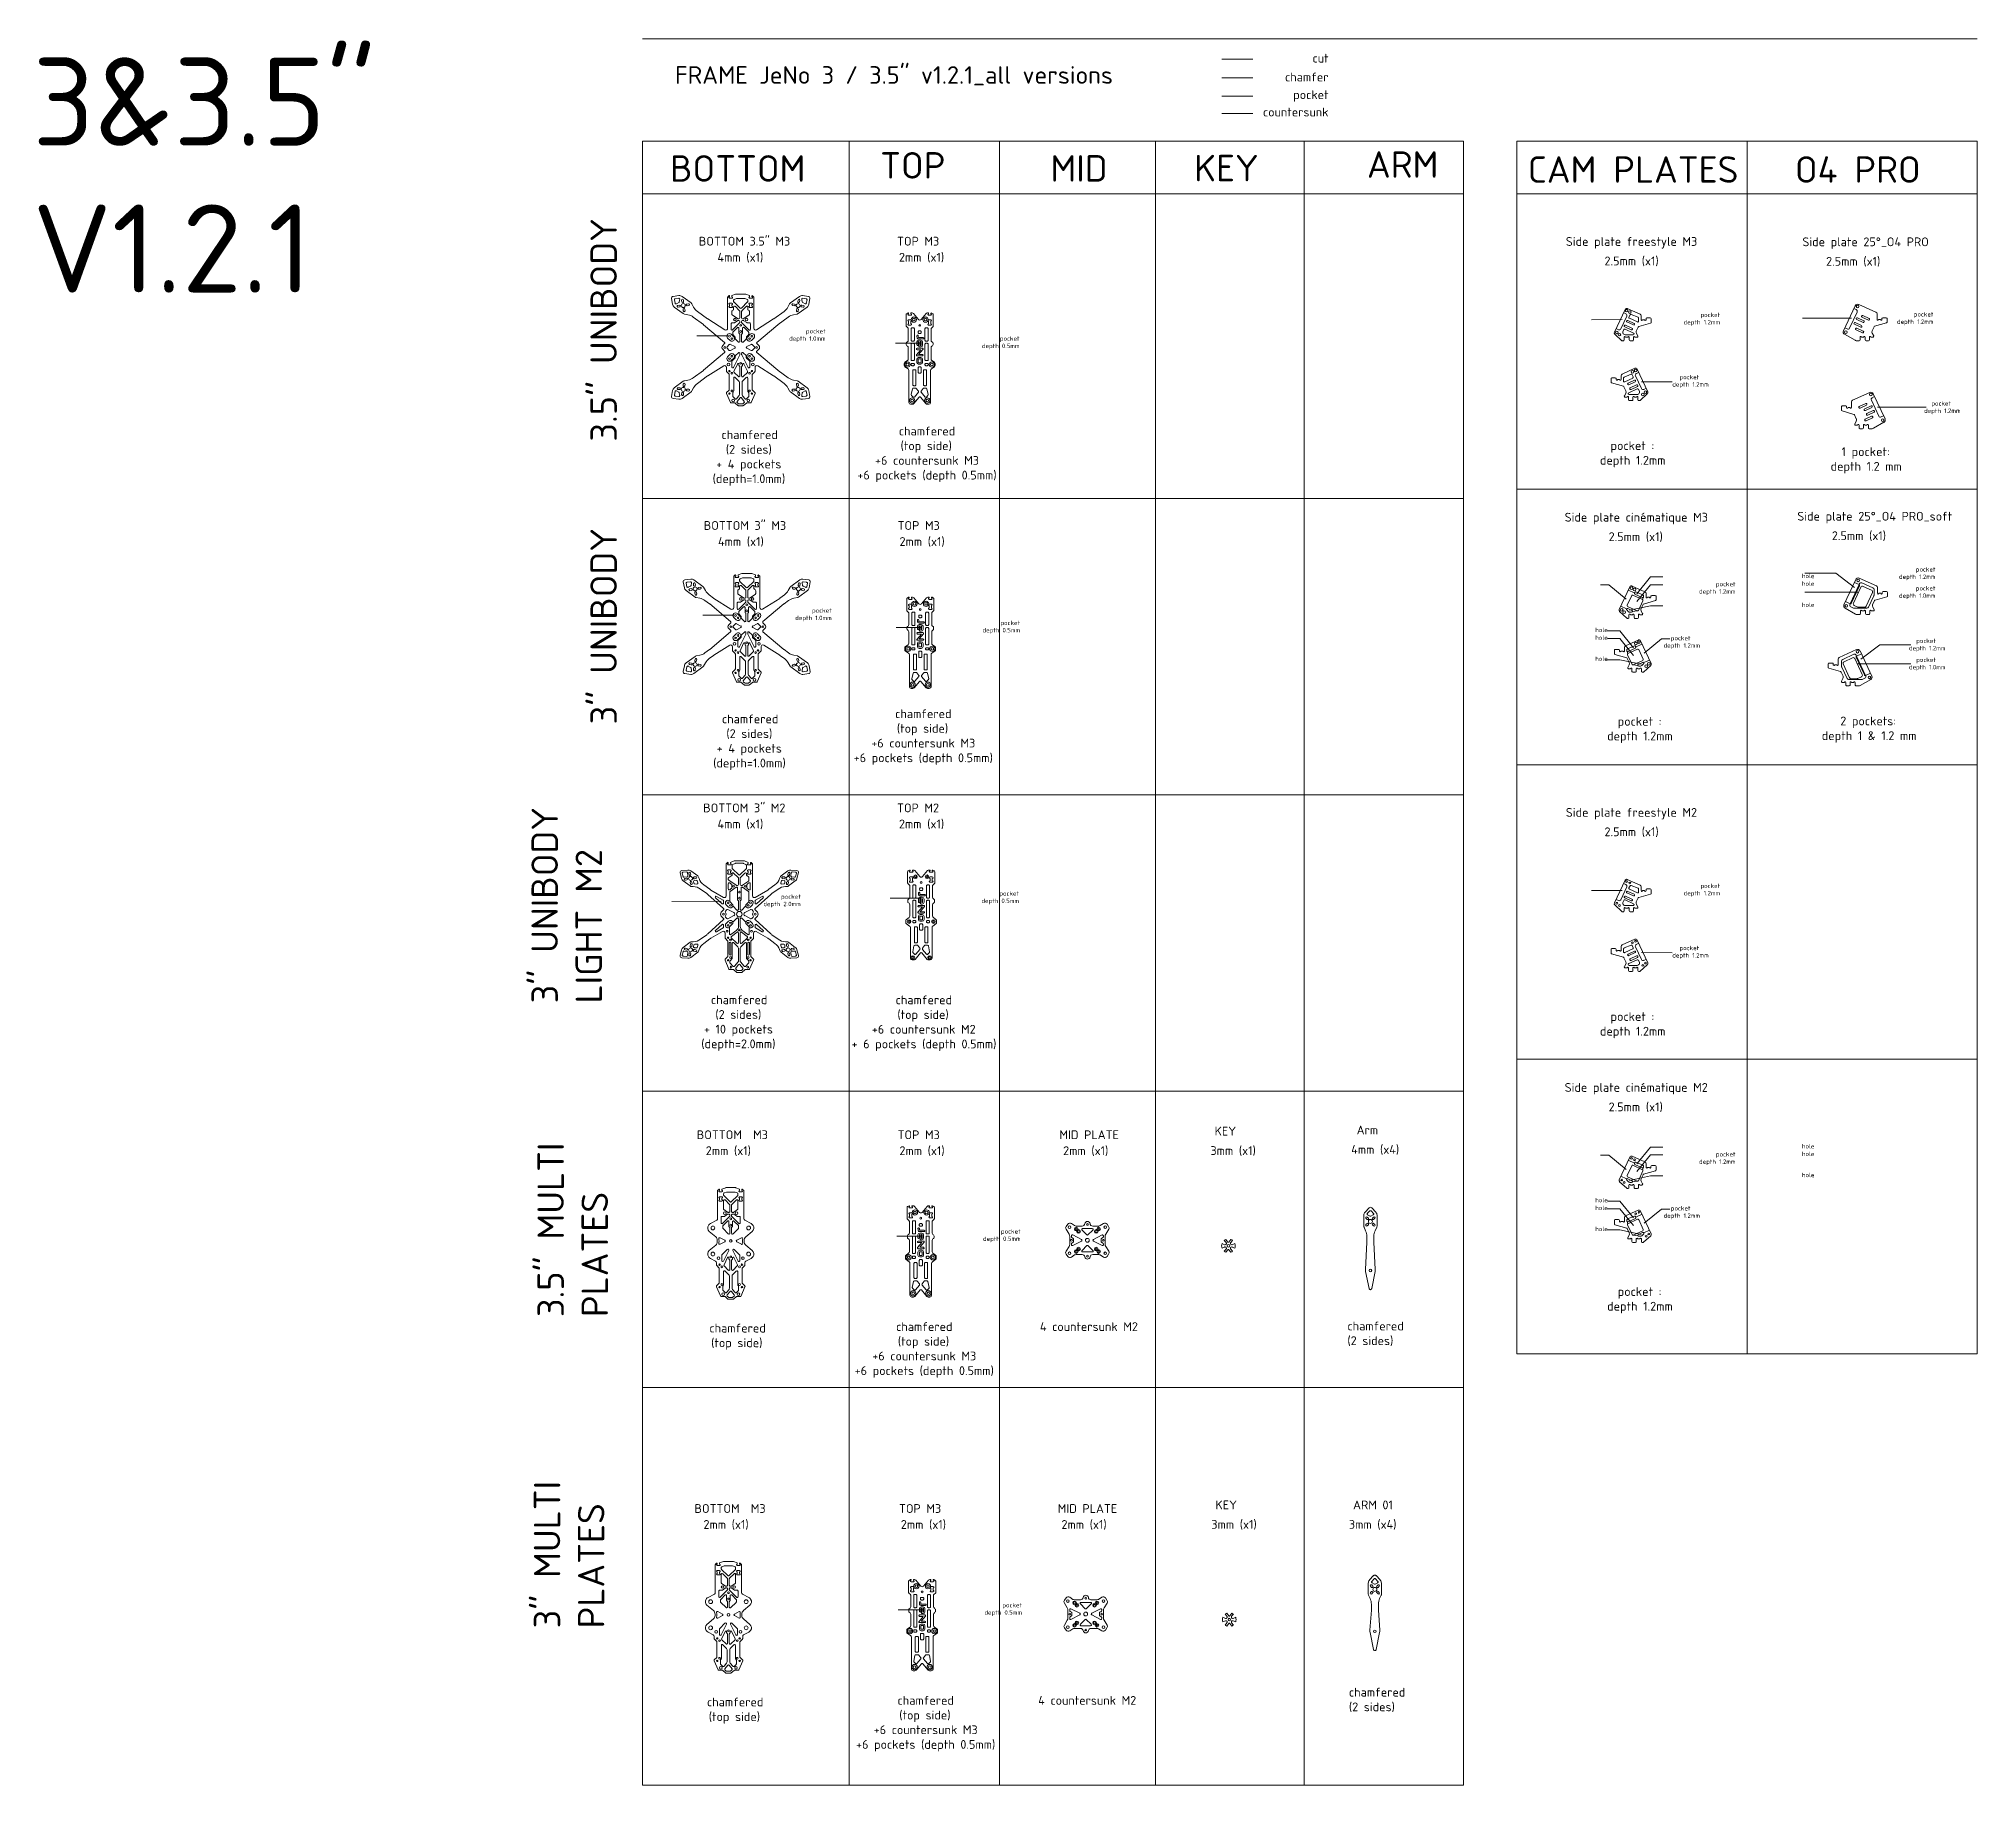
# Model space of a CAD drawing. Header units: millimetres. Extents: x -685 to 1515, y -1461 to 522.
import ezdxf

# ---------------------------------------------------------------- set-up
doc = ezdxf.new("R2010")
doc.units = ezdxf.units.MM
doc.linetypes.add('JIS_09_08', pattern=[10.75, 8, -0.55, 0.55, -0.55, 0.55, -0.55])
doc.layers.get('0').update_dxf_attribs({"lineweight": 5})
for name, color, linetype, lineweight in [('Calque1', 150, 'Continuous', 5), ('Calque1_pocket', 10, 'Continuous', 5), ('Calque2', 251, 'Continuous', 5), ('chamfered', 30, 'Continuous', 5), ('countersunk', 90, 'Continuous', 5), ('pocket', 1, 'Continuous', 5)]:
    doc.layers.add(name, color=color, linetype=linetype, lineweight=lineweight)
doc.styles.get("Standard").update_dxf_attribs({"font": 'arial.ttf'})

msp = doc.modelspace()

# ---------------------------------------------------------------- texts
at = {"linetype": 'JIS_09_08'}
for s, width, insert, char_height, attachment_point in [('{\\fISOCPEUR|b0|i0|c0|p34;3&3.5"\\PV1.2.1}', 1168.096, (-692.4, 500.3), 100, 1), ('{\\fISOCPEUR|b0|i0|c0|p34;FRAME JeNo 3 / 3.5" v1.2.1_all versions}', 689.507, (36.9, 490.6), 20, 1), ('{\\fISOCPEUR|b0|i0|c0|p34;BOTTOM}', 327.756, (31.2, 389.5), 30, 1), ('{\\fISOCPEUR|b0|i0|c0|p34;TOP}', 327.756, (269.7, 393), 30, 1), ('{\\fISOCPEUR|b0|i0|c0|p34;MID}', 327.756, (463, 389.6), 30, 1), ('{\\fISOCPEUR|b0|i0|c0|p34;KEY}', 327.756, (626.1, 389.9), 30, 1), ('{\\fISOCPEUR|b0|i0|c0|p34;ARM}', 327.756, (822.2, 394), 30, 1), ('{\\fISOCPEUR|b0|i0|c0|p34;CAM PLATES}', 327.756, (1004.8, 388.3), 30, 1), ('{\\fISOCPEUR|b0|i0|c0|p34;O4 PRO}', 327.756, (1307.9, 388.3), 30, 1), ('\\pi114.87807;{\\fISOCPEUR|b0|i0|c0|p34;BOTTOM 3.5" M3}', 327.756, (-51, 296.9), 10, 1), ('\\pi141.87807;{\\fISOCPEUR|b0|i0|c0|p34;TOP M3}', 327.756, (147, 296.9), 10, 1), ('\\pi91.37807;{\\fISOCPEUR|b0|i0|c0|p34;Side plate freestyle M3}', 327.756, (956.5, 296.6), 10, 1), ('{\\fISOCPEUR|b0|i0|c0|p34;Side plate 25°_O4 PRO}', 327.756, (1316.4, 296.2), 10, 1), ('\\pi138.87807;{\\fISOCPEUR|b0|i0|c0|p34;4mm (x1)}', 327.756, (-53.8, 278.7), 10, 1), ('\\pi139.37807;{\\fISOCPEUR|b0|i0|c0|p34;2mm (x1)}', 327.756, (151.7, 278.7), 10, 1), ('\\pi134.37807;{\\fISOCPEUR|b0|i0|c0|p34;2.5mm (x1)}', 327.756, (957.4, 274.5), 10, 1), ('{\\fISOCPEUR|b0|i0|c0|p34;2.5mm (x1)}', 327.756, (1343.3, 274.1), 10, 1), ('\\pi133.87807;{\\fISOCPEUR|b0|i0|c0|p34;chamfered\\P\\pi138.87807;(2 sides)\\P\\pi127.87807;+ 4 pockets\\P\\pi123.87807;(depth=1.0mm)}', 327.756, (-44.3, 77.3), 10, 1), ('\\pi133.87807;{\\fISOCPEUR|b0|i0|c0|p34;chamfered\\P\\pi135.87807;(top side)\\P\\pi106.87807;+6 countersunk M3\\P\\pi86.87807;+6 pockets (depth 0.5mm)}', 327.756, (157, 81.4), 10, 1), ('\\pi140.37807;{\\fISOCPEUR|b0|i0|c0|p34;pocket :\\P\\pi128.37807;depth 1.2mm }', 327.756, (958.2, 64.9), 10, 1), ('\\pi137.87807;{\\fISOCPEUR|b0|i0|c0|p34;1 pocket:\\P\\pi125.37807;depth 1.2 mm }', 327.756, (1223, 58), 10, 1), ('\\pi85.37807;{\\fISOCPEUR|b0|i0|c0|p34;Side plate cinématique M3}', 327.756, (961.2, -16.4), 10, 1), ('{\\fISOCPEUR|b0|i0|c0|p34;Side plate 25°_O4 PRO_soft}', 327.756, (1310.6, -15.3), 10, 1), ('\\pi119.87807;{\\fISOCPEUR|b0|i0|c0|p34;BOTTOM 3" M3}', 327.756, (-50.4, -25.8), 10, 1), ('\\pi138.87807;{\\fISOCPEUR|b0|i0|c0|p34;4mm (x1)}', 327.756, (-53.2, -44), 10, 1), ('\\pi141.87807;{\\fISOCPEUR|b0|i0|c0|p34;TOP M3}', 327.756, (147.6, -25.8), 10, 1), ('\\pi139.37807;{\\fISOCPEUR|b0|i0|c0|p34;2mm (x1)}', 327.756, (152.3, -44), 10, 1), ('\\pi134.37807;{\\fISOCPEUR|b0|i0|c0|p34;2.5mm (x1)}', 327.756, (962.1, -38.5), 10, 1), ('{\\fISOCPEUR|b0|i0|c0|p34;2.5mm (x1)}', 327.756, (1349.8, -37.4), 10, 1), ('{\\fISOCPEUR|b0|i0|c0|p34;hole}', 327.756, (1330.1, -85.6), 5, 3), ('{\\fISOCPEUR|b0|i0|c0|p34;hole}', 327.756, (1330.1, -94.3), 5, 3), ('{\\fISOCPEUR|b0|i0|c0|p34;hole}', 327.756, (1330.1, -118.3), 5, 3), ('\\pi158.12807;{\\fISOCPEUR|b0|i0|c0|p34;hole}', 327.756, (923.1, -146.8), 5, 1), ('\\pi158.12807;{\\fISOCPEUR|b0|i0|c0|p34;hole}', 327.756, (923.1, -155.6), 5, 1), ('\\pi158.12807;{\\fISOCPEUR|b0|i0|c0|p34;hole}', 327.756, (923.1, -179.5), 5, 1), ('\\pi133.87807;{\\fISOCPEUR|b0|i0|c0|p34;chamfered\\P\\pi135.87807;(top side)\\P\\pi106.87807;+6 countersunk M3\\P\\pi86.87807;+6 pockets (depth 0.5mm)}', 327.756, (152.8, -239.5), 10, 1), ('\\pi133.87807;{\\fISOCPEUR|b0|i0|c0|p34;chamfered\\P\\pi138.87807;(2 sides)\\P\\pi127.87807;+ 4 pockets\\P\\pi123.87807;(depth=1.0mm)}', 327.756, (-43.7, -245.4), 10, 1), ('\\pi140.37807;{\\fISOCPEUR|b0|i0|c0|p34;pocket :\\P\\pi128.37807;depth 1.2mm }', 327.756, (966.4, -248.1), 10, 1), ('\\pi133.37807;{\\fISOCPEUR|b0|i0|c0|p34;2 pockets:\\P\\pi112.37807;depth 1 & 1.2 mm }', 327.756, (1226, -247.7), 10, 1), ('\\pi119.87807;{\\fISOCPEUR|b0|i0|c0|p34;BOTTOM 3" M2}', 327.756, (-51, -346.4), 10, 1), ('\\pi141.87807;{\\fISOCPEUR|b0|i0|c0|p34;TOP M2}', 327.756, (147, -346.4), 10, 1), ('\\pi91.37807;{\\fISOCPEUR|b0|i0|c0|p34;Side plate freestyle M2}', 327.756, (956.5, -351.5), 10, 1), ('\\pi138.87807;{\\fISOCPEUR|b0|i0|c0|p34;4mm (x1)}', 327.756, (-53.8, -364.6), 10, 1), ('\\pi139.37807;{\\fISOCPEUR|b0|i0|c0|p34;2mm (x1)}', 327.756, (151.7, -364.6), 10, 1), ('\\pi134.37807;{\\fISOCPEUR|b0|i0|c0|p34;2.5mm (x1)}', 327.756, (957.4, -373.5), 10, 1), ('\\pi133.87807;{\\fISOCPEUR|b0|i0|c0|p34;chamfered\\P\\pi138.87807;(2 sides)\\P\\pi125.87807;+ 10 pockets\\P\\pi122.87807;(depth=2.0mm)}', 327.756, (-56.2, -564.2), 10, 1), ('\\pi133.87807;{\\fISOCPEUR|b0|i0|c0|p34;chamfered\\P\\pi135.87807;(top side)\\P\\pi106.87807;+6 countersunk M2\\P\\pi83.87807;+ 6 pockets (depth 0.5mm)}', 327.756, (153.4, -564.3), 10, 1), ('\\pi140.37807;{\\fISOCPEUR|b0|i0|c0|p34;pocket :\\P\\pi128.37807;depth 1.2mm }', 327.756, (958.2, -583.2), 10, 1), ('\\pi85.37807;{\\fISOCPEUR|b0|i0|c0|p34;Side plate cinématique M2}', 327.756, (961.2, -663.7), 10, 1), ('\\pi134.37807;{\\fISOCPEUR|b0|i0|c0|p34;2.5mm (x1)}', 327.756, (962.1, -685.8), 10, 1), ('\\pi126.37807;{\\fISOCPEUR|b0|i0|c0|p34;BOTTOM  M3}', 327.756, (-64.8, -717.4), 10, 1), ('\\pi141.87807;{\\fISOCPEUR|b0|i0|c0|p34;TOP M3}', 327.756, (147.6, -717.4), 10, 1), ('\\pi132.37807;{\\fISOCPEUR|b0|i0|c0|p34;MID PLATE}', 327.756, (340.8, -717.4), 10, 1), ('{\\fISOCPEUR|b0|i0|c0|p34;KEY}', 327.756, (649.3, -713.3), 10, 1), ('{\\fISOCPEUR|b0|i0|c0|p34;Arm }', 327.756, (810.5, -712), 10, 1), ('\\pi139.37807;{\\fISOCPEUR|b0|i0|c0|p34;2mm (x1)}', 327.756, (-67.6, -735.5), 10, 1), ('\\pi139.37807;{\\fISOCPEUR|b0|i0|c0|p34;2mm (x1)}', 327.756, (152.2, -735.5), 10, 1), ('\\pi139.37807;{\\fISOCPEUR|b0|i0|c0|p34;2mm (x1)}', 327.756, (338, -735.5), 10, 1), ('{\\fISOCPEUR|b0|i0|c0|p34;3mm (x1)}', 327.756, (644.6, -735.4), 10, 1), ('{\\fISOCPEUR|b0|i0|c0|p34;4mm (x4)}', 327.756, (804.3, -734.1), 10, 1), ('{\\fISOCPEUR|b0|i0|c0|p34;hole}', 327.756, (1330.1, -732.9), 5, 3), ('{\\fISOCPEUR|b0|i0|c0|p34;hole}', 327.756, (1330.1, -741.6), 5, 3), ('{\\fISOCPEUR|b0|i0|c0|p34;hole}', 327.756, (1330.1, -765.6), 5, 3), ('\\pi158.12807;{\\fISOCPEUR|b0|i0|c0|p34;hole}', 327.756, (923.1, -794.1), 5, 1), ('\\pi158.12807;{\\fISOCPEUR|b0|i0|c0|p34;hole}', 327.756, (923.1, -802.9), 5, 1), ('\\pi158.12807;{\\fISOCPEUR|b0|i0|c0|p34;hole}', 327.756, (923.1, -826.8), 5, 1), ('\\pi140.37807;{\\fISOCPEUR|b0|i0|c0|p34;pocket :\\P\\pi128.37807;depth 1.2mm }', 327.756, (966.4, -895.4), 10, 1), ('\\pi133.87807;{\\fISOCPEUR|b0|i0|c0|p34;chamfered\\P\\pi135.87807;(top side)}', 327.756, (-58, -936.9), 10, 1), ('\\pi133.87807;{\\fISOCPEUR|b0|i0|c0|p34;chamfered\\P\\pi135.87807;(top side)\\P\\pi106.87807;+6 countersunk M3\\P\\pi86.87807;+6 pockets (depth 0.5mm)}', 327.756, (153.9, -935.2), 10, 1), ('\\pi109.87807;{\\fISOCPEUR|b0|i0|c0|p34;4 countersunk M2}', 327.756, (341.1, -935.2), 10, 1), ('{\\fISOCPEUR|b0|i0|c0|p34;chamfered\\P(2 sides)}', 327.756, (800, -934.5), 10, 1), ('\\pi126.37807;{\\fISOCPEUR|b0|i0|c0|p34;BOTTOM  M3}', 327.756, (-67.4, -1141.7), 10, 1), ('\\pi141.87807;{\\fISOCPEUR|b0|i0|c0|p34;TOP M3}', 327.756, (149.2, -1141.7), 10, 1), ('\\pi132.37807;{\\fISOCPEUR|b0|i0|c0|p34;MID PLATE}', 327.756, (338.9, -1141.7), 10, 1), ('{\\fISOCPEUR|b0|i0|c0|p34;KEY}', 327.756, (650.3, -1137.6), 10, 1), ('{\\fISOCPEUR|b0|i0|c0|p34;ARM 01}', 327.756, (806.4, -1137.6), 10, 1), ('\\pi139.37807;{\\fISOCPEUR|b0|i0|c0|p34;2mm (x1)}', 327.756, (-70.2, -1159.8), 10, 1), ('\\pi139.37807;{\\fISOCPEUR|b0|i0|c0|p34;2mm (x1)}', 327.756, (153.8, -1159.8), 10, 1), ('\\pi139.37807;{\\fISOCPEUR|b0|i0|c0|p34;2mm (x1)}', 327.756, (336.1, -1159.8), 10, 1), ('{\\fISOCPEUR|b0|i0|c0|p34;3mm (x1)}', 327.756, (645.6, -1159.7), 10, 1), ('{\\fISOCPEUR|b0|i0|c0|p34;3mm (x4)}', 327.756, (801.7, -1159.7), 10, 1), ('\\pi133.87807;{\\fISOCPEUR|b0|i0|c0|p34;chamfered\\P\\pi135.87807;(top side)}', 327.756, (-60.7, -1361.3), 10, 1), ('\\pi133.87807;{\\fISOCPEUR|b0|i0|c0|p34;chamfered\\P\\pi135.87807;(top side)\\P\\pi106.87807;+6 countersunk M3\\P\\pi86.87807;+6 pockets (depth 0.5mm)}', 327.756, (155.5, -1359.5), 10, 1), ('\\pi109.87807;{\\fISOCPEUR|b0|i0|c0|p34;4 countersunk M2}', 327.756, (339.2, -1359.5), 10, 1), ('{\\fISOCPEUR|b0|i0|c0|p34;chamfered\\P(2 sides)}', 327.756, (801.7, -1350.2), 10, 1)]:
    msp.add_mtext_dynamic_manual_height_columns(s, width=width, gutter_width=12.5, heights=[0], dxfattribs=dict(at, insert=insert, char_height=char_height, attachment_point=attachment_point))
at = {"linetype": 'JIS_09_08', "char_height": 30, "attachment_point": 1, "rotation": 90}
for s, width, insert in [('{\\fISOCPEUR|b0|i0|c0|p34;3.5" UNIBODY}', 327.756, (-59.1, 64.4)), ('{\\fISOCPEUR|b0|i0|c0|p34;3" UNIBODY}', 327.756, (-59.1, -256.6)), ('{\\fISOCPEUR|b0|i0|c0|p34;3" UNIBODY\\PLIGHT M2}', 327.756, (-126, -573.3)), ('{\\fISOCPEUR|b0|i0|c0|p34;3.5" MULTI\\PPLATES}', 470.805, (-119.2, -929.4)), ('{\\fISOCPEUR|b0|i0|c0|p34;3" MULTI\\PPLATES}', 327.756, (-123.3, -1282.8))]:
    msp.add_mtext_dynamic_manual_height_columns(s, width=width, gutter_width=12.5, heights=[0], dxfattribs=dict(at, insert=insert))
at = {"layer": 'Calque1', "insert": (778.6, 504.7), "char_height": 10, "attachment_point": 3}
msp.add_mtext_dynamic_manual_height_columns('{\\fISOCPEUR|b0|i0|c0|p34;cut}', width=327.756, gutter_width=12.5, heights=[0], dxfattribs=at)
at = {"layer": 'chamfered', "insert": (778.6, 483.3), "char_height": 10, "attachment_point": 3}
msp.add_mtext_dynamic_manual_height_columns('{\\fISOCPEUR|b0|i0|c0|p34;chamfer }', width=327.756, gutter_width=12.5, heights=[0], dxfattribs=at)
at = {"layer": 'countersunk', "insert": (778.6, 443.5), "char_height": 10, "attachment_point": 3}
msp.add_mtext_dynamic_manual_height_columns('{\\fISOCPEUR|b0|i0|c0|p34;countersunk }', width=327.756, gutter_width=12.5, heights=[0], dxfattribs=at)
at = {"layer": 'pocket'}
for s, insert, char_height, attachment_point in [('{\\fISOCPEUR|b0|i0|c0|p34;pocket }', (778.6, 463.2), 10, 3), ('{\\fISOCPEUR|b0|i0|c0|p34;pocket \\Pdepth 1.2mm }', (1223, 210.8), 5, 3), ('{\\fISOCPEUR|b0|i0|c0|p34;pocket \\Pdepth 1.2mm }', (1465.1, 211.4), 5, 3), ('{\\fISOCPEUR|b0|i0|c0|p34;pocket \\Pdepth 1.0mm }', (207.8, 192.3), 5, 3), ('{\\fISOCPEUR|b0|i0|c0|p34;pocket \\Pdepth 0.5mm }', (427.9, 183.9), 5, 3), ('\\pi154.37807;{\\fISOCPEUR|b0|i0|c0|p34;pocket \\P\\pi146.12807;depth 1.2mm }', (1022.6, 140.2), 5, 1), ('\\pi154.37807;{\\fISOCPEUR|b0|i0|c0|p34;pocket \\P\\pi146.12807;depth 1.2mm }', (1308.4, 110.3), 5, 1), ('{\\fISOCPEUR|b0|i0|c0|p34;pocket \\Pdepth 1.2mm }', (1467.4, -78.1), 5, 3), ('{\\fISOCPEUR|b0|i0|c0|p34;pocket \\Pdepth 1.2mm }', (1240.5, -94.8), 5, 3), ('{\\fISOCPEUR|b0|i0|c0|p34;pocket \\Pdepth 1.0mm }', (1467.4, -99.6), 5, 3), ('{\\fISOCPEUR|b0|i0|c0|p34;pocket \\Pdepth 1.0mm }', (214.7, -124.8), 5, 3), ('{\\fISOCPEUR|b0|i0|c0|p34;pocket \\Pdepth 0.5mm }', (428.5, -138.8), 5, 3), ('\\pi154.37807;{\\fISOCPEUR|b0|i0|c0|p34;pocket \\P\\pi146.12807;depth 1.2mm }', (1012.7, -156.1), 5, 1), ('\\pi154.37807;{\\fISOCPEUR|b0|i0|c0|p34;pocket \\P\\pi146.12807;depth 1.2mm }', (1291.2, -159.2), 5, 1), ('\\pi154.37807;{\\fISOCPEUR|b0|i0|c0|p34;pocket \\P\\pi146.12807;depth 1.0mm }', (1291.2, -180.7), 5, 1), ('{\\fISOCPEUR|b0|i0|c0|p34;pocket \\Pdepth 1.2mm }', (1223, -437.3), 5, 3), ('{\\fISOCPEUR|b0|i0|c0|p34;pocket \\Pdepth 2.0mm }', (179.6, -449.6), 5, 3), ('{\\fISOCPEUR|b0|i0|c0|p34;pocket \\Pdepth 0.5mm }', (427.3, -446), 5, 3), ('\\pi154.37807;{\\fISOCPEUR|b0|i0|c0|p34;pocket \\P\\pi146.12807;depth 1.2mm }', (1022.6, -507.9), 5, 1), ('{\\fISOCPEUR|b0|i0|c0|p34;pocket \\Pdepth 1.2mm }', (1240.5, -742.1), 5, 3), ('\\pi154.37807;{\\fISOCPEUR|b0|i0|c0|p34;pocket \\P\\pi146.12807;depth 1.2mm }', (1012.7, -803.4), 5, 1), ('{\\fISOCPEUR|b0|i0|c0|p34;pocket \\Pdepth 0.5mm }', (429.1, -829.6), 5, 3), ('{\\fISOCPEUR|b0|i0|c0|p34;pocket \\Pdepth 0.5mm }', (430.7, -1253.9), 5, 3)]:
    msp.add_mtext_dynamic_manual_height_columns(s, width=327.756, gutter_width=12.5, heights=[0], dxfattribs=dict(at, insert=insert, char_height=char_height, attachment_point=attachment_point))

# ---------------------------------------------------------------- linework, layer by layer
for points in [[(1158, -89.2), (1144, -89.2), (1128.6, -108.2)], [(1158, -98), (1144, -98), (1128.6, -117)], [(1158, -121.9), (1144, -121.9), (1120, -127)], [(1095.2, -150.5), (1109.2, -150.5), (1124.6, -169.5)], [(1095.2, -159.2), (1109.2, -159.2), (1124.6, -178.2)], [(1095.2, -183.2), (1109.2, -183.2), (1133.3, -188.3)], [(1158, -736.5), (1144, -736.5), (1128.6, -755.5)], [(1158, -745.3), (1144, -745.3), (1128.6, -764.3)], [(1158, -769.2), (1144, -769.2), (1120, -774.3)], [(1095.2, -797.8), (1109.2, -797.8), (1124.6, -816.8)], [(1095.2, -806.5), (1109.2, -806.5), (1124.6, -825.5)], [(1095.2, -830.5), (1109.2, -830.5), (1133.3, -835.6)]]:
    msp.add_lwpolyline(points)
at = {"layer": 'Calque1'}
for p, q in [((657.4, 498.6), (692.5, 498.7)), ((36.3, 225.4), (37, 221.5)), ((37.1, 226.6), (41.1, 227.1)), ((38.4, 220.8), (41.2, 222.2)), ((42.2, 225.9), (41.7, 222.9)), ((44.7, 223), (44.4, 224.8)), ((46.7, 223.3), (46.4, 225.1)), ((50.4, 220.6), (52.2, 220.9)), ((103.3, 223.6), (103.3, 224.9)), ((110.8, 215.8), (103.6, 222.9)), ((104, 225.8), (106.7, 226.9)), ((107, 227), (111.5, 227)), ((115.9, 227), (111.5, 227)), ((112.2, 215.8), (119.3, 222.9)), ((119, 225.8), (116.3, 226.9)), ((119.6, 223.6), (119.6, 224.9)), ((172.5, 220.6), (170.7, 220.9)), ((176.3, 223.3), (176.5, 225.1)), ((178.2, 223), (178.5, 224.8)), ((180.7, 225.9), (181.2, 222.9)), ((185.8, 226.6), (181.8, 227.1)), ((184.5, 220.8), (181.8, 222.2)), ((186.7, 225.4), (185.9, 221.5)), ((1380.3, 220.2), (1399.9, 211.4)), ((42, 219.3), (40.2, 219)), ((42.3, 217.3), (40.5, 217)), ((46, 214.6), (46.3, 212.8)), ((48, 214.9), (48.3, 213.1)), ((50.7, 218.6), (52.5, 218.9)), ((100.6, 191.9), (100.6, 198.3)), ((101.3, 212.2), (101.3, 209.2)), ((101.6, 199.3), (104.1, 199.3)), ((101.7, 208.4), (107.8, 204.1)), ((102.9, 213.8), (101.8, 213.1)), ((110.2, 199.1), (102.3, 191.2)), ((103.3, 217.2), (103.3, 214.7)), ((104.7, 199.5), (107.8, 201.7)), ((110.2, 212.8), (105, 218)), ((108.4, 203.9), (109.5, 203.9)), ((108.4, 201.9), (109.5, 201.9)), ((110.5, 204.9), (110.5, 212.1)), ((110.5, 200.9), (110.5, 199.8)), ((112.5, 212.1), (112.5, 204.9)), ((112.5, 200.9), (112.5, 199.8)), ((112.8, 212.8), (117.9, 218)), ((112.8, 199.1), (120.7, 191.2)), ((114.6, 203.9), (113.5, 203.9)), ((114.6, 201.9), (113.5, 201.9)), ((121.2, 208.4), (115.1, 204.1)), ((118.3, 199.5), (115.1, 201.7)), ((121.4, 199.3), (118.9, 199.3)), ((119.6, 214.7), (119.6, 217.2)), ((120.1, 213.8), (121.2, 213.1)), ((121.6, 209.2), (121.6, 212.2)), ((122.4, 191.9), (122.4, 198.3)), ((172.2, 218.6), (170.4, 218.9)), ((175, 214.9), (174.7, 213.1)), ((176.9, 214.6), (176.6, 212.8)), ((180.6, 217.3), (182.5, 217)), ((180.9, 219.3), (182.8, 219)), ((1103.1, 188.8), (1115.1, 214.5)), ((1117.3, 200.2), (1124.6, 196.8)), ((1117.7, 215.5), (1132.2, 208.9)), ((1118.2, 202), (1125.4, 198.6)), ((1119.6, 205.7), (1120.8, 208.2)), ((1120.1, 204.4), (1129.1, 200.2)), ((1129.9, 205.5), (1122.1, 208.7)), ((1130.5, 204.5), (1130.5, 201.1)), ((1144.1, 198.9), (1130.7, 195)), ((1133.4, 207.1), (1133.4, 202.8)), ((1135, 202.8), (1137.3, 202.8)), ((1138.9, 202.8), (1138.9, 203.8)), ((1139.9, 204.8), (1143.8, 204.8)), ((1144.8, 199.9), (1144.8, 203.8)), ((1363, 190.1), (1376.3, 218.7)), ((1376.3, 199.5), (1383.5, 196.1)), ((1378, 203.1), (1385.2, 199.8)), ((1378.8, 204.9), (1386.1, 201.6)), ((1384, 205.8), (1391.3, 202.4)), ((1384.9, 207.6), (1392.1, 204.3)), ((1411.7, 199.2), (1398.4, 195.3)), ((1401.1, 209.5), (1401.1, 203)), ((1402.7, 203), (1405, 203)), ((1406.6, 203), (1406.6, 204)), ((1407.6, 205), (1411.5, 205)), ((1412.5, 200.1), (1412.5, 204)), ((102.5, 186.2), (102.5, 188.2)), ((107.8, 193.9), (102.8, 188.9)), ((104.8, 183.5), (102.8, 185.5)), ((105.1, 182.8), (105.1, 181.5)), ((108.8, 177.4), (105.4, 180.8)), ((109.5, 188), (109.5, 193.2)), ((110.2, 186.8), (109.8, 187.3)), ((110.5, 186.1), (110.5, 178.1)), ((112.5, 186.1), (112.5, 178.1)), ((112.8, 186.8), (113.2, 187.3)), ((113.5, 188), (113.5, 193.2)), ((114.2, 177.4), (117.6, 180.8)), ((115.2, 193.9), (120.2, 188.9)), ((117.9, 182.8), (117.9, 181.5)), ((118.2, 183.5), (120.2, 185.5)), ((120.5, 186.2), (120.5, 188.2)), ((1103.6, 186.5), (1111.6, 179)), ((1112.3, 178.8), (1113.2, 178.8)), ((1112.6, 189.2), (1113.7, 191.7)), ((1113.1, 186.9), (1113.7, 186.3)), ((1114.2, 179.8), (1114.2, 182.8)), ((1114.8, 194.7), (1122, 191.4)), ((1115.1, 192.2), (1124.7, 187.7)), ((1115.1, 185.8), (1124.3, 185.8)), ((1115.6, 196.6), (1122.9, 193.2)), ((1115.8, 182.8), (1118.3, 182.8)), ((1119.9, 179.8), (1119.9, 182.8)), ((1120.9, 178.8), (1123.8, 178.8)), ((1124.8, 179.8), (1124.8, 182.8)), ((1126.4, 182.8), (1128.7, 182.8)), ((1127.9, 189.8), (1130.1, 194.5)), ((1129.6, 184.3), (1128, 187.1)), ((1364.2, 186.2), (1376.1, 179.4)), ((1375.4, 197.7), (1382.7, 194.3)), ((1377.3, 191.3), (1384.5, 187.9)), ((1380.8, 179), (1377.6, 179)), ((1378.1, 193.1), (1385.4, 189.8)), ((1381.8, 180), (1381.8, 183)), ((1383.4, 183), (1386, 183)), ((1387.6, 180), (1387.6, 183)), ((1388.6, 179), (1391.4, 179)), ((1392.4, 180), (1392.4, 183)), ((1394, 183), (1396.4, 183)), ((1395.6, 190.1), (1397.7, 194.7)), ((1397.3, 184.5), (1395.7, 187.4)), ((95.9, 172), (98.5, 174.6)), ((95.9, 170.6), (98.5, 168)), ((104.7, 172.2), (99.7, 174.8)), ((104.7, 170.4), (99.7, 167.8)), ((101.3, 155.3), (101.3, 149)), ((104.8, 159.2), (101.6, 156)), ((103.2, 148.5), (110.4, 163)), ((105.1, 160), (105.1, 161.2)), ((108.8, 165.3), (105.4, 162)), ((110.5, 164.6), (110.5, 163.5)), ((112.5, 164.6), (112.5, 163.5)), ((119.8, 148.5), (112.6, 163)), ((114.2, 165.3), (117.5, 162)), ((117.8, 160), (117.8, 161.2)), ((118.1, 159.2), (121.4, 156)), ((118.3, 172.2), (123.3, 174.8)), ((118.3, 170.4), (123.3, 167.8)), ((121.7, 155.3), (121.7, 149)), ((127, 172), (124.4, 174.6)), ((127, 170.6), (124.4, 168)), ((103.5, 122), (103.5, 136.6)), ((103.8, 144.2), (108, 152.6)), ((108.8, 138.2), (104, 143)), ((109.4, 133.1), (105.2, 137.3)), ((109.5, 151.2), (109.5, 152.2)), ((110.2, 150.1), (109.8, 150.5)), ((110.5, 149.4), (110.5, 139)), ((112.5, 149.4), (112.5, 139)), ((112.8, 150.1), (113.2, 150.5)), ((113.5, 151.2), (113.5, 152.2)), ((113.6, 133.1), (117.8, 137.3)), ((114.2, 138.2), (119, 143)), ((119.1, 144.2), (115, 152.6)), ((119.5, 122), (119.5, 136.6)), ((1099.2, 132), (1099.2, 135.9)), ((1104, 136.9), (1100.2, 136.9)), ((1105, 134.9), (1105, 135.9)), ((1109, 134.9), (1106.6, 134.9)), ((1110.6, 139.3), (1110.6, 134.9)), ((1126.3, 147.6), (1111.7, 141.1)), ((1113.4, 136.7), (1113.4, 133.3)), ((1114, 137.6), (1121.9, 140.9)), ((1123.9, 136.6), (1114.9, 132.4)), ((1125.8, 134.1), (1118.6, 130.8)), ((1126.7, 132.3), (1119.4, 128.9)), ((1124.3, 137.9), (1123.2, 140.4)), ((1140.9, 121), (1128.9, 146.6)), ((36.3, 117.3), (37, 121.2)), ((37.1, 116.1), (41.1, 115.6)), ((38.4, 121.9), (41.2, 120.5)), ((42, 123.4), (40.2, 123.7)), ((42.3, 125.4), (40.5, 125.6)), ((42.2, 116.7), (41.7, 119.8)), ((44.7, 119.7), (44.4, 117.8)), ((46, 128.1), (46.3, 129.9)), ((46.7, 119.4), (46.4, 117.5)), ((48, 127.8), (48.3, 129.6)), ((50.4, 122.1), (52.2, 121.8)), ((50.7, 124.1), (52.5, 123.8)), ((102.5, 115.8), (102.5, 119.8)), ((105, 112.8), (102.8, 115.1)), ((106.5, 112.9), (109.5, 116.5)), ((107.4, 110.1), (110.7, 114)), ((110, 131.7), (110, 117.8)), ((115.5, 110.1), (112.2, 114)), ((113, 131.7), (113, 117.8)), ((116.4, 112.9), (113.4, 116.5)), ((117.9, 112.8), (120.2, 115.1)), ((120.5, 115.8), (120.5, 119.8)), ((172.2, 124.1), (170.4, 123.8)), ((172.5, 122.1), (170.7, 121.8)), ((175, 127.8), (174.7, 129.6)), ((176.3, 119.4), (176.5, 117.5)), ((176.9, 128.1), (176.6, 129.9)), ((178.2, 119.7), (178.5, 117.8)), ((180.6, 125.4), (182.5, 125.6)), ((180.7, 116.7), (181.2, 119.8)), ((180.9, 123.4), (182.8, 123.7)), ((184.5, 121.9), (181.8, 120.5)), ((185.8, 116.1), (181.8, 115.6)), ((186.7, 117.3), (185.9, 121.2)), ((306.4, 124.4), (305, 117.8)), ((305.2, 116.9), (307, 115)), ((309.9, 125.2), (307.4, 125.2)), ((308.5, 115), (313.1, 120.4)), ((313.1, 121.7), (310.7, 124.8)), ((316.1, 121.7), (318.5, 124.8)), ((320.7, 115), (316.1, 120.4)), ((319.3, 125.2), (321.8, 125.2)), ((323.9, 116.9), (322.2, 115)), ((322.8, 124.4), (324.2, 117.8)), ((1099.9, 131), (1113.3, 127.2)), ((1116.1, 122), (1113.9, 126.6)), ((1114.4, 116.4), (1116, 119.2)), ((1117.6, 114.9), (1115.3, 114.9)), ((1119.2, 111.9), (1119.2, 114.9)), ((1128.9, 124.3), (1119.3, 119.8)), ((1128.9, 117.9), (1119.7, 117.9)), ((1123.1, 110.9), (1120.2, 110.9)), ((1128.3, 128.7), (1121.1, 125.3)), ((1129.2, 126.9), (1121.9, 123.5)), ((1124.1, 111.9), (1124.1, 114.9)), ((1128.2, 114.9), (1125.7, 114.9)), ((1129.8, 111.9), (1129.8, 114.9)), ((1131.4, 121.4), (1130.2, 123.8)), ((1130.9, 119.1), (1130.2, 118.4)), ((1131.7, 110.9), (1130.8, 110.9)), ((1140.4, 118.6), (1132.3, 111.2)), ((1392.9, 120.2), (1373.2, 111.4)), ((1410.2, 90.2), (1396.8, 118.8)), ((107.6, 108.7), (109, 107.4)), ((109.7, 107.2), (111.5, 107.2)), ((113.3, 107.2), (111.5, 107.2)), ((115.4, 108.7), (113.9, 107.4)), ((1360.7, 100.2), (1360.7, 104.1)), ((1361.4, 99.2), (1374.8, 95.3)), ((1365.6, 105.1), (1361.7, 105.1)), ((1366.6, 103.1), (1366.6, 104.1)), ((1370.5, 103.1), (1368.2, 103.1)), ((1372.1, 109.6), (1372.1, 103.1)), ((1377.6, 90.2), (1375.4, 94.8)), ((1388.3, 107.7), (1381, 104.3)), ((1389.1, 105.9), (1381.8, 102.5)), ((1394.3, 105), (1387.1, 101.6)), ((1395, 93.2), (1387.8, 89.8)), ((1395.2, 103.2), (1387.9, 99.8)), ((1395.9, 91.4), (1388.6, 88)), ((1396.9, 99.6), (1389.6, 96.2)), ((1397.7, 97.7), (1390.5, 94.4)), ((1375.9, 84.6), (1377.5, 87.4)), ((1379.1, 83.1), (1376.8, 83.1)), ((1380.7, 80.1), (1380.7, 83.1)), ((1384.6, 79.1), (1381.7, 79.1)), ((1385.6, 80.1), (1385.6, 83.1)), ((1389.7, 83.1), (1387.2, 83.1)), ((1391.3, 80.1), (1391.3, 83.1)), ((1392.3, 79.1), (1395.6, 79.1)), ((1408.9, 86.3), (1397.1, 79.5)), ((49.6, -96.4), (50.3, -100.3)), ((50.5, -95.2), (54.5, -94.7)), ((51.8, -101), (54.5, -99.6)), ((55.3, -102.5), (53.5, -102.8)), ((55.6, -104.5), (53.8, -104.8)), ((55.6, -95.9), (55.1, -98.9)), ((58, -98.8), (57.8, -97)), ((59.4, -107.2), (59.6, -109)), ((60, -98.5), (59.7, -96.7)), ((61.3, -106.9), (61.6, -108.7)), ((63.7, -101.2), (65.6, -100.9)), ((64, -103.2), (65.9, -102.9)), ((108.2, -104.8), (108.2, -107.9)), ((109.8, -103.2), (108.6, -104)), ((108.6, -108.7), (114.7, -113)), ((110.2, -93.5), (110.2, -92.2)), ((110.2, -99.8), (110.2, -102.4)), ((117.6, -101.3), (110.5, -94.2)), ((110.8, -91.2), (113.5, -90.2)), ((117.1, -104.3), (111.9, -99.1)), ((113.9, -90.1), (118.4, -90.1)), ((117.4, -112.2), (117.4, -105)), ((122.8, -90.1), (118.4, -90.1)), ((119.1, -101.3), (126.2, -94.2)), ((119.4, -105), (119.4, -112.2)), ((119.6, -104.3), (124.8, -99.1)), ((128.1, -108.7), (122, -113)), ((125.9, -91.2), (123.2, -90.2)), ((126.5, -93.5), (126.5, -92.2)), ((126.5, -102.4), (126.5, -99.8)), ((126.9, -103.2), (128.1, -104)), ((128.5, -107.9), (128.5, -104.8)), ((172.7, -103.2), (170.8, -102.9)), ((173, -101.2), (171.1, -100.9)), ((175.4, -106.9), (175.1, -108.7)), ((176.7, -98.5), (177, -96.7)), ((177.4, -107.2), (177.1, -109)), ((178.7, -98.8), (178.9, -97)), ((181.1, -95.9), (181.7, -98.9)), ((181.1, -104.5), (182.9, -104.8)), ((181.4, -102.5), (183.2, -102.8)), ((184.9, -101), (182.2, -99.6)), ((186.2, -95.2), (182.3, -94.7)), ((187.1, -96.4), (186.4, -100.3)), ((1108.6, -126.2), (1120.5, -100.5)), ((1123.2, -99.5), (1137.7, -106)), ((1124, -109.8), (1134.8, -114.9)), ((1125.9, -107.4), (1126.2, -106.8)), ((1126.4, -108.8), (1134.6, -112.6)), ((1135.4, -109.5), (1127.5, -106.3)), ((1138.9, -107.9), (1138.9, -112.2)), ((1363.5, -120.7), (1376.9, -92.1)), ((1374.3, -119), (1382.7, -100.8)), ((1380.8, -90.6), (1400.5, -99.4)), ((1385.4, -99.9), (1394.9, -104.3)), ((1388.7, -122.5), (1395.9, -107)), ((1401.6, -101.3), (1401.6, -107.8)), ((1403.2, -107.8), (1405.5, -107.8)), ((1407.1, -107.8), (1407.1, -106.8)), ((1408.1, -105.8), (1412, -105.8)), ((1413, -110.7), (1413, -106.8)), ((107.5, -125.1), (107.5, -118.8)), ((108.5, -117.8), (111, -117.8)), ((117.1, -117.9), (109.2, -125.8)), ((109.4, -130.9), (109.4, -128.9)), ((114.6, -123.2), (109.6, -128.2)), ((111.7, -133.6), (109.6, -131.6)), ((111.5, -117.6), (114.7, -115.4)), ((115.3, -113.2), (116.4, -113.2)), ((115.3, -115.2), (116.4, -115.2)), ((116.4, -129.1), (116.4, -123.9)), ((117.1, -130.2), (116.6, -129.8)), ((117.4, -116.2), (117.4, -117.2)), ((117.4, -130.9), (117.4, -139)), ((119.4, -116.2), (119.4, -117.2)), ((119.4, -130.9), (119.4, -139)), ((119.6, -117.9), (127.5, -125.8)), ((119.6, -130.2), (120.1, -129.8)), ((121.4, -113.2), (120.4, -113.2)), ((121.4, -115.2), (120.4, -115.2)), ((120.4, -129.1), (120.4, -123.9)), ((125.2, -117.6), (122, -115.4)), ((122.1, -123.2), (127.1, -128.2)), ((125, -133.6), (127.1, -131.6)), ((128.3, -117.8), (125.7, -117.8)), ((127.4, -130.9), (127.4, -128.9)), ((129.3, -125.1), (129.3, -118.8)), ((1109, -128.5), (1117.1, -135.9)), ((1117, -126.6), (1119.2, -128.7)), ((1122.7, -110.3), (1117.5, -121.4)), ((1118, -122.7), (1128.8, -127.8)), ((1118.1, -125), (1123, -127.3)), ((1120.6, -129.2), (1122.6, -129.2)), ((1130.2, -127.3), (1135.3, -116.2)), ((1133.4, -125.1), (1135.5, -120.5)), ((1135, -130.7), (1133.5, -127.9)), ((1136, -110.4), (1136, -111.7)), ((1149.5, -116.1), (1136.2, -120)), ((1140.5, -112.2), (1142.8, -112.2)), ((1144.4, -112.2), (1144.4, -111.2)), ((1145.4, -110.2), (1149.3, -110.2)), ((1150.3, -115.1), (1150.3, -111.2)), ((1364.8, -124.6), (1376.6, -131.4)), ((1375.3, -121.6), (1379.2, -123.5)), ((1381.4, -131.8), (1378.1, -131.8)), ((1380.1, -123.7), (1386.9, -123.7)), ((1382.4, -130.8), (1382.4, -127.8)), ((1384, -127.8), (1386.5, -127.8)), ((1388.1, -130.8), (1388.1, -127.8)), ((1389.1, -131.8), (1392, -131.8)), ((1393, -130.8), (1393, -127.8)), ((1394.6, -127.8), (1396.9, -127.8)), ((1396.1, -120.7), (1398.3, -116.1)), ((1397.8, -126.3), (1396.2, -123.5)), ((1412.3, -111.6), (1398.9, -115.5)), ((102.8, -145), (105.4, -142.4)), ((102.8, -146.4), (105.4, -149)), ((111.6, -144.9), (106.6, -142.3)), ((111.6, -146.6), (106.6, -149.2)), ((112, -134.3), (112, -135.6)), ((115.6, -139.7), (112.3, -136.3)), ((115.6, -151.8), (112.3, -155.1)), ((117.4, -152.5), (117.4, -153.6)), ((119.4, -152.5), (119.4, -153.6)), ((121.1, -139.7), (124.5, -136.3)), ((121.1, -151.8), (124.4, -155.1)), ((124.7, -134.3), (124.7, -135.6)), ((125.1, -144.9), (130.1, -142.3)), ((125.1, -146.6), (130.1, -149.2)), ((133.9, -145), (131.3, -142.4)), ((133.9, -146.4), (131.3, -149)), ((1117.8, -136.2), (1118.6, -136.2)), ((1119.6, -135.2), (1119.6, -132.2)), ((1121.2, -132.2), (1123.8, -132.2)), ((1125.4, -135.2), (1125.4, -132.2)), ((1126.4, -136.2), (1129.2, -136.2)), ((1130.2, -135.2), (1130.2, -132.2)), ((1131.8, -132.2), (1134.2, -132.2)), ((108.1, -161.8), (108.1, -168.1)), ((111.7, -157.8), (108.4, -161.1)), ((110, -168.6), (117.3, -154.1)), ((110.7, -172.9), (114.8, -164.5)), ((115.6, -178.8), (110.9, -174)), ((112, -157.1), (112, -155.8)), ((116.4, -165.9), (116.4, -164.9)), ((117.1, -167), (116.6, -166.6)), ((117.4, -167.7), (117.4, -178.1)), ((119.4, -167.7), (119.4, -178.1)), ((126.7, -168.6), (119.5, -154.1)), ((119.6, -167), (120.1, -166.6)), ((120.4, -165.9), (120.4, -164.9)), ((121.1, -178.8), (125.8, -174)), ((126, -172.9), (121.9, -164.5)), ((124.7, -157.1), (124.7, -155.8)), ((125, -157.8), (128.3, -161.1)), ((128.6, -161.8), (128.6, -168.1)), ((1103, -176.4), (1103, -172.4)), ((1107.8, -171.4), (1104, -171.4)), ((1108.8, -173.4), (1108.8, -172.4)), ((1112.8, -173.4), (1110.4, -173.4)), ((1114.4, -169.1), (1114.4, -173.4)), ((1130.1, -160.8), (1115.5, -167.3)), ((1117.2, -171.7), (1117.2, -172.9)), ((1117.9, -170.7), (1125.7, -167.5)), ((1129.3, -171.1), (1118.4, -176.1)), ((1126.8, -170), (1118.7, -173.8)), ((1127.3, -168.7), (1127, -168)), ((1130.6, -171.6), (1135.7, -182.6)), ((1144.7, -187.4), (1132.7, -161.7)), ((1377.8, -171.7), (1358.2, -180.5)), ((1395.1, -201.8), (1381.8, -173.2)), ((49.6, -195.1), (50.3, -191.2)), ((50.5, -196.3), (54.5, -196.8)), ((51.8, -190.4), (54.5, -191.9)), ((55.3, -189), (53.5, -188.7)), ((55.6, -187), (53.8, -186.7)), ((55.6, -195.6), (55.1, -192.6)), ((58, -192.7), (57.8, -194.5)), ((59.4, -184.3), (59.6, -182.5)), ((60, -193), (59.7, -194.8)), ((61.3, -184.6), (61.6, -182.8)), ((63.7, -190.3), (65.6, -190.6)), ((64, -188.3), (65.9, -188.6)), ((109.4, -201.3), (109.4, -197.3)), ((110.4, -195.1), (110.4, -180.5)), ((116.3, -184), (112.1, -179.8)), ((116.9, -185.4), (116.9, -199.3)), ((119.9, -185.4), (119.9, -199.3)), ((120.4, -184), (124.6, -179.8)), ((126.4, -195.1), (126.4, -180.5)), ((127.4, -201.3), (127.4, -197.3)), ((172.7, -188.3), (170.8, -188.6)), ((173, -190.3), (171.1, -190.6)), ((175.4, -184.6), (175.1, -182.8)), ((176.7, -193), (177, -194.8)), ((177.4, -184.3), (177.1, -182.5)), ((178.7, -192.7), (178.9, -194.5)), ((181.1, -187), (182.9, -186.7)), ((181.1, -195.6), (181.7, -192.6)), ((181.4, -189), (183.2, -188.7)), ((184.9, -190.4), (182.2, -191.9)), ((186.2, -196.3), (182.3, -196.8)), ((187.1, -195.1), (186.4, -191.2)), ((310.5, -197.5), (308, -197.5)), ((313.7, -201), (311.3, -197.9)), ((316.7, -201), (319.1, -197.9)), ((319.9, -197.5), (322.4, -197.5)), ((1103.7, -177.3), (1117.1, -181.2)), ((1119.9, -186.4), (1117.7, -181.7)), ((1123.1, -188.5), (1117.9, -177.5)), ((1118.2, -191.9), (1119.8, -189.1)), ((1121.4, -193.4), (1119.1, -193.4)), ((1123, -196.4), (1123, -193.4)), ((1126.9, -197.4), (1124, -197.4)), ((1135.3, -184), (1124.4, -189)), ((1127.9, -196.4), (1127.9, -193.4)), ((1132, -193.4), (1129.5, -193.4)), ((1135.1, -186.2), (1130.2, -188.5)), ((1132.7, -190.4), (1130.6, -190.4)), ((1133.6, -196.4), (1133.6, -193.4)), ((1136.2, -187.9), (1134, -189.9)), ((1135.5, -197.4), (1134.6, -197.4)), ((1144.2, -189.7), (1136.1, -197.2)), ((1345.6, -191.8), (1345.6, -187.9)), ((1346.3, -192.7), (1359.7, -196.6)), ((1350.5, -186.9), (1346.6, -186.9)), ((1351.5, -188.9), (1351.5, -187.9)), ((1355.4, -188.9), (1353.1, -188.9)), ((1357, -182.4), (1357, -188.9)), ((1362.5, -201.8), (1360.3, -197.2)), ((1370, -203.6), (1362.7, -188)), ((1373.2, -180.9), (1363.7, -185.4)), ((1384.3, -200), (1375.9, -181.9)), ((111.9, -204.3), (109.6, -202)), ((113.4, -204.2), (116.4, -200.6)), ((114.3, -207), (117.6, -203.1)), ((114.4, -208.4), (115.9, -209.6)), ((116.6, -209.9), (118.4, -209.9)), ((120.2, -209.9), (118.4, -209.9)), ((122.4, -207), (119.1, -203.1)), ((123.3, -204.2), (120.3, -200.6)), ((122.3, -208.4), (120.8, -209.6)), ((124.8, -204.3), (127.1, -202)), ((307, -198.3), (305.6, -204.9)), ((305.8, -205.8), (307.6, -207.7)), ((309.1, -207.7), (313.7, -202.3)), ((321.3, -207.7), (316.7, -202.3)), ((324.6, -205.8), (322.8, -207.7)), ((323.4, -198.3), (324.8, -204.9)), ((1360.8, -207.4), (1362.4, -204.5)), ((1364, -208.9), (1361.7, -208.9)), ((1365.6, -211.9), (1365.6, -208.9)), ((1369.5, -212.9), (1366.6, -212.9)), ((1370.5, -211.9), (1370.5, -208.9)), ((1378.5, -204.7), (1371.8, -204.7)), ((1374.6, -208.9), (1372.1, -208.9)), ((1376.2, -211.9), (1376.2, -208.9)), ((1377.2, -212.9), (1380.5, -212.9)), ((1383.4, -202.7), (1379.4, -204.5)), ((1393.9, -205.7), (1382, -212.5)), ((101.7, -419.7), (101.7, -416.4)), ((102.4, -415.5), (105.1, -414.4)), ((105.4, -414.3), (109.9, -414.3)), ((114.3, -414.3), (109.9, -414.3)), ((117.4, -415.5), (114.7, -414.4)), ((118, -419.7), (118, -416.4)), ((46, -429.3), (45.1, -425.5)), ((49.8, -424), (46, -424.3)), ((50.6, -429.5), (47.1, -430.1)), ((50.1, -431.1), (48.3, -431.4)), ((50.4, -433.1), (48.6, -433.4)), ((51.5, -428.4), (50.9, -424.9)), ((52.8, -427.4), (52.5, -425.6)), ((54.1, -435.8), (54.4, -437.6)), ((54.8, -427.1), (54.5, -425.3)), ((56.1, -435.5), (56.4, -437.3)), ((58, -434.9), (58.3, -436.9)), ((58.5, -429.8), (60.3, -429.5)), ((58.8, -431.8), (60.6, -431.5)), ((58.9, -433.8), (60.8, -433.5)), ((59.3, -437.7), (61.8, -437.8)), ((61.9, -434.2), (62.7, -436.5)), ((97.4, -431.3), (97.4, -432.5)), ((97.4, -437.4), (97.4, -443.4)), ((97.8, -433.3), (106.2, -439.2)), ((101.3, -428.2), (97.9, -430.5)), ((99, -436.6), (100.8, -437.9)), ((101.3, -438.7), (101.3, -442.1)), ((101.7, -427.4), (101.7, -426.1)), ((109.2, -427.5), (102, -420.4)), ((108.6, -430.5), (103.4, -425.3)), ((106.8, -439.4), (107.9, -439.4)), ((108.9, -431.2), (108.9, -438.4)), ((110.6, -427.5), (117.7, -420.4)), ((110.9, -431.2), (110.9, -438.4)), ((111.2, -430.5), (116.3, -425.3)), ((113, -439.4), (111.9, -439.4)), ((120.3, -434.4), (113.5, -439.2)), ((118, -427.4), (118, -426.1)), ((118.5, -428.2), (120.3, -429.5)), ((118.5, -438.7), (118.5, -442.1)), ((120.7, -436.6), (118.9, -437.9)), ((120.8, -433.6), (120.8, -430.3)), ((122.3, -437.4), (122.3, -443.4)), ((157.8, -434.2), (157, -436.5)), ((160.4, -437.7), (158, -437.8)), ((160.9, -433.8), (158.9, -433.5)), ((160.9, -431.8), (159.1, -431.5)), ((161.2, -429.8), (159.4, -429.5)), ((161.7, -434.9), (161.4, -436.9)), ((163.6, -435.5), (163.4, -437.3)), ((164.9, -427.1), (165.2, -425.3)), ((165.6, -435.8), (165.3, -437.6)), ((166.9, -427.4), (167.2, -425.6)), ((168.3, -428.4), (168.8, -424.9)), ((169.1, -429.5), (172.6, -430.1)), ((169.3, -433.1), (171.1, -433.4)), ((169.6, -431.1), (171.5, -431.4)), ((169.9, -424), (173.8, -424.3)), ((173.8, -429.3), (174.7, -425.5)), ((1103.1, -459.2), (1115.1, -433.6)), ((1117.7, -432.6), (1132.2, -439.1)), ((1119.6, -442.3), (1120.8, -439.9)), ((1129.9, -442.6), (1122.1, -439.3)), ((99, -444.3), (100.8, -442.9)), ((99, -457.3), (99, -447.2)), ((102.2, -460.9), (99.3, -458)), ((99.4, -446.4), (106.3, -441.5)), ((102.5, -462.3), (102.5, -461.6)), ((107.9, -455.3), (107.9, -442.4)), ((108.6, -456.5), (108.2, -456)), ((108.9, -457.2), (108.9, -466.7)), ((110.9, -457.2), (110.9, -466.7)), ((111.2, -456.5), (111.6, -456)), ((111.9, -455.3), (111.9, -442.4)), ((120.3, -446.4), (113.4, -441.5)), ((117.3, -462.3), (117.3, -461.6)), ((117.6, -460.9), (120.5, -458)), ((120.7, -444.3), (118.9, -442.9)), ((120.8, -457.3), (120.8, -447.2)), ((1103.6, -461.6), (1111.6, -469)), ((1112.6, -458.8), (1113.7, -456.4)), ((1113.1, -461.1), (1113.7, -461.8)), ((1114.8, -453.3), (1122, -456.7)), ((1115.1, -455.9), (1124.7, -460.4)), ((1115.6, -451.5), (1122.9, -454.9)), ((1117.3, -447.9), (1124.6, -451.3)), ((1118.2, -446.1), (1125.4, -449.4)), ((1120.1, -443.7), (1129.1, -447.9)), ((1127.9, -458.2), (1130.1, -453.6)), ((1129.6, -463.8), (1128, -461)), ((1130.5, -443.5), (1130.5, -446.9)), ((1144.1, -449.2), (1130.7, -453)), ((1133.4, -440.9), (1133.4, -445.3)), ((1135, -445.3), (1137.3, -445.3)), ((1138.9, -445.3), (1138.9, -444.3)), ((1139.9, -443.3), (1143.8, -443.3)), ((1144.8, -448.2), (1144.8, -444.3)), ((94.1, -468.6), (95.8, -466.9)), ((94.1, -475.3), (95.8, -477)), ((103.5, -470.2), (97, -466.8)), ((103.5, -473.7), (97, -477.2)), ((102.2, -483), (99, -486.2)), ((102.5, -481.6), (102.5, -482.3)), ((107.2, -467.4), (102.8, -463)), ((107.2, -476.6), (102.8, -480.9)), ((108.9, -477.3), (108.9, -486)), ((110.9, -477.3), (110.9, -486)), ((112.6, -467.4), (117, -463)), ((112.6, -476.6), (117, -480.9)), ((116.2, -470.2), (122.8, -466.8)), ((116.2, -473.7), (122.8, -477.2)), ((117.3, -481.6), (117.3, -482.3)), ((117.6, -483), (120.8, -486.2)), ((125.6, -468.6), (123.9, -466.9)), ((125.6, -475.3), (123.9, -477)), ((1112.3, -469.3), (1113.2, -469.3)), ((1114.2, -468.3), (1114.2, -465.3)), ((1115.1, -462.3), (1124.3, -462.3)), ((1115.8, -465.3), (1118.3, -465.3)), ((1119.9, -468.3), (1119.9, -465.3)), ((1120.9, -469.3), (1123.8, -469.3)), ((1124.8, -468.3), (1124.8, -465.3)), ((1126.4, -465.3), (1128.7, -465.3)), ((98.7, -486.9), (98.7, -494.3)), ((100.3, -495.1), (106.9, -490)), ((107.2, -505.1), (100.8, -498.7)), ((100.9, -497.2), (107.3, -492.3)), ((101.9, -521.6), (101.9, -505.1)), ((108.3, -509.1), (103.6, -504.4)), ((108.9, -493.1), (108.9, -504.3)), ((110.9, -493.1), (110.9, -504.3)), ((111.5, -509.1), (116.2, -504.4)), ((118.9, -497.2), (112.5, -492.3)), ((112.6, -505.1), (119, -498.7)), ((119.5, -495.1), (112.8, -490)), ((117.9, -521.6), (117.9, -505.1)), ((121.1, -486.9), (121.1, -494.3)), ((1126.3, -500.5), (1111.7, -507)), ((1140.9, -527.1), (1128.9, -501.4)), ((46, -514.6), (45.1, -518.4)), ((49.8, -519.9), (46, -519.6)), ((50.6, -514.4), (47.1, -513.9)), ((50.1, -512.8), (48.3, -512.5)), ((50.4, -510.8), (48.6, -510.5)), ((51.5, -515.5), (50.9, -519.1)), ((52.8, -516.5), (52.5, -518.3)), ((54.1, -508.1), (54.4, -506.3)), ((54.8, -516.8), (54.5, -518.7)), ((56.1, -508.4), (56.4, -506.6)), ((58, -509), (58.3, -507)), ((58.5, -514.1), (60.3, -514.4)), ((58.8, -512.1), (60.6, -512.4)), ((58.9, -510.1), (60.8, -510.4)), ((59.3, -506.2), (61.8, -506.1)), ((61.9, -509.8), (62.7, -507.5)), ((99, -527.1), (99, -525.7)), ((99.3, -525.1), (101.6, -522.3)), ((102.8, -531.3), (99.3, -527.8)), ((104.3, -531.2), (108.4, -526.2)), ((108.9, -510.5), (108.9, -524.9)), ((110.9, -510.5), (110.9, -524.9)), ((115.5, -531.2), (111.3, -526.2)), ((117, -531.3), (120.4, -527.8)), ((120.5, -525.1), (118.1, -522.3)), ((120.7, -527.1), (120.7, -525.7)), ((157.8, -509.8), (157, -507.5)), ((160.4, -506.2), (158, -506.1)), ((160.9, -510.1), (158.9, -510.4)), ((160.9, -512.1), (159.1, -512.4)), ((161.2, -514.1), (159.4, -514.4)), ((161.7, -509), (161.4, -507)), ((163.6, -508.4), (163.4, -506.6)), ((164.9, -516.8), (165.2, -518.7)), ((165.6, -508.1), (165.3, -506.3)), ((166.9, -516.5), (167.2, -518.3)), ((168.3, -515.5), (168.8, -519.1)), ((169.1, -514.4), (172.6, -513.9)), ((169.3, -510.8), (171.1, -510.5)), ((169.6, -512.8), (171.5, -512.5)), ((169.9, -519.9), (173.8, -519.6)), ((173.8, -514.6), (174.7, -518.4)), ((308.1, -508), (306.7, -514.6)), ((306.9, -515.5), (308.7, -517.4)), ((311.6, -507.2), (309.1, -507.2)), ((310.2, -517.3), (314.8, -512)), ((314.8, -510.7), (312.4, -507.6)), ((317.8, -510.7), (320.2, -507.6)), ((322.4, -517.3), (317.8, -512)), ((321, -507.2), (323.5, -507.2)), ((325.6, -515.5), (323.9, -517.4)), ((324.5, -508), (325.9, -514.6)), ((1099.2, -516.1), (1099.2, -512.1)), ((1099.9, -517), (1113.3, -520.9)), ((1104, -511.1), (1100.2, -511.1)), ((1105, -513.1), (1105, -512.1)), ((1109, -513.1), (1106.6, -513.1)), ((1110.6, -508.8), (1110.6, -513.1)), ((1113.4, -511.4), (1113.4, -514.8)), ((1116.1, -526.1), (1113.9, -521.4)), ((1114, -510.4), (1121.9, -507.2)), ((1123.9, -511.5), (1114.9, -515.7)), ((1125.8, -513.9), (1118.6, -517.3)), ((1128.9, -523.8), (1119.3, -528.2)), ((1126.7, -515.7), (1119.4, -519.1)), ((1128.3, -519.4), (1121.1, -522.7)), ((1129.2, -521.2), (1121.9, -524.5)), ((1124.3, -510.2), (1123.2, -507.7)), ((1131.4, -526.7), (1130.2, -524.2)), ((105.8, -533.2), (109.1, -529.3)), ((106, -534.6), (107.4, -535.9)), ((108.1, -536.1), (109.9, -536.1)), ((111.7, -536.1), (109.9, -536.1)), ((113.9, -533.2), (110.6, -529.3)), ((113.8, -534.6), (112.3, -535.9)), ((1114.4, -531.6), (1116, -528.8)), ((1117.6, -533.1), (1115.3, -533.1)), ((1119.2, -536.1), (1119.2, -533.1)), ((1128.9, -530.1), (1119.7, -530.1)), ((1123.1, -537.1), (1120.2, -537.1)), ((1124.1, -536.1), (1124.1, -533.1)), ((1128.2, -533.1), (1125.7, -533.1)), ((1129.8, -536.1), (1129.8, -533.1)), ((1130.9, -529), (1130.2, -529.6)), ((1131.7, -537.1), (1130.8, -537.1)), ((1140.4, -529.4), (1132.3, -536.9)), ((1108.6, -773.5), (1120.5, -747.8)), ((1123.2, -746.8), (1137.7, -753.3)), ((1122.7, -757.6), (1117.5, -768.7)), ((1124, -757.1), (1134.8, -762.2)), ((1125.9, -754.7), (1126.2, -754.1)), ((1126.4, -756), (1134.6, -759.9)), ((1135.4, -756.8), (1127.5, -753.6)), ((1130.2, -774.6), (1135.3, -763.5)), ((1133.4, -772.4), (1135.5, -767.8)), ((1136, -757.7), (1136, -758.9)), ((1149.5, -763.4), (1136.2, -767.3)), ((1138.9, -755.2), (1138.9, -759.5)), ((1140.5, -759.5), (1142.8, -759.5)), ((1144.4, -759.5), (1144.4, -758.5)), ((1145.4, -757.5), (1149.3, -757.5)), ((1150.3, -762.4), (1150.3, -758.5)), ((1109, -775.8), (1117.1, -783.2)), ((1117, -773.9), (1119.2, -776)), ((1117.8, -783.5), (1118.6, -783.5)), ((1118, -770), (1128.8, -775.1)), ((1118.1, -772.3), (1123, -774.6)), ((1119.6, -782.5), (1119.6, -779.5)), ((1120.6, -776.5), (1122.6, -776.5)), ((1121.2, -779.5), (1123.8, -779.5)), ((1125.4, -782.5), (1125.4, -779.5)), ((1126.4, -783.5), (1129.2, -783.5)), ((1130.2, -782.5), (1130.2, -779.5)), ((1131.8, -779.5), (1134.2, -779.5)), ((1135, -778), (1133.5, -775.2)), ((825.4, -808.9), (822.6, -811.8)), ((822.9, -813.4), (825.7, -814.7)), ((829.3, -813.4), (826.6, -814.7)), ((826.8, -808.9), (829.6, -811.8)), ((1130.1, -808), (1115.5, -814.6)), ((1144.7, -834.7), (1132.7, -809)), ((822.4, -818.5), (821.1, -817.2)), ((822.4, -823.1), (821.1, -824.4)), ((823.8, -817.1), (822.5, -815.8)), ((823.8, -824.5), (822.5, -825.8)), ((828.4, -817.1), (829.7, -815.8)), ((828.4, -824.5), (829.7, -825.8)), ((829.8, -818.5), (831.1, -817.2)), ((829.8, -823.1), (831.1, -824.4)), ((1103, -823.7), (1103, -819.7)), ((1103.7, -824.6), (1117.1, -828.5)), ((1107.8, -818.7), (1104, -818.7)), ((1108.8, -820.7), (1108.8, -819.7)), ((1112.8, -820.7), (1110.4, -820.7)), ((1114.4, -816.4), (1114.4, -820.7)), ((1117.2, -819), (1117.2, -820.2)), ((1119.9, -833.7), (1117.7, -829)), ((1117.9, -818), (1125.7, -814.8)), ((1123.1, -835.8), (1117.9, -824.8)), ((1129.3, -818.4), (1118.4, -823.4)), ((1126.8, -817.3), (1118.7, -821.1)), ((1135.3, -831.3), (1124.4, -836.3)), ((1127.3, -816), (1127, -815.3)), ((1135.1, -833.5), (1130.2, -835.8)), ((1130.6, -818.8), (1135.7, -829.9)), ((1136.2, -835.2), (1134, -837.2)), ((1118.2, -839.2), (1119.8, -836.4)), ((1121.4, -840.7), (1119.1, -840.7)), ((1123, -843.7), (1123, -840.7)), ((1126.9, -844.7), (1124, -844.7)), ((1127.9, -843.7), (1127.9, -840.7)), ((1132, -840.7), (1129.5, -840.7)), ((1132.7, -837.7), (1130.6, -837.7)), ((1133.6, -843.7), (1133.6, -840.7)), ((1135.5, -844.7), (1134.6, -844.7)), ((1144.2, -837), (1136.1, -844.5)), ((307.6, -889.1), (306.2, -895.7)), ((306.5, -896.6), (308.2, -898.5)), ((311.1, -888.3), (308.6, -888.3)), ((309.7, -898.4), (314.3, -893.1)), ((314.3, -891.8), (311.9, -888.7)), ((317.3, -891.8), (319.7, -888.7)), ((321.9, -898.4), (317.3, -893.1)), ((320.5, -888.3), (323, -888.3)), ((325.2, -896.6), (323.4, -898.5)), ((324, -889.1), (325.4, -895.7)), ((823.7, -1231.3), (823.7, -1243.9)), ((829.7, -1222.9), (825.1, -1227.8)), ((830.4, -1226.5), (827.7, -1229.4)), ((828, -1231), (830.7, -1232.4)), ((834.4, -1231), (831.6, -1232.4)), ((831.9, -1226.5), (834.6, -1229.4)), ((832.6, -1222.9), (837.3, -1227.8)), ((838.6, -1231.3), (838.6, -1243.9)), ((824, -1245.2), (825.8, -1249)), ((827.5, -1236.2), (826.1, -1234.9)), ((827.5, -1240.8), (826.1, -1242.1)), ((828.9, -1234.8), (827.6, -1233.4)), ((828.9, -1242.2), (827.6, -1243.5)), ((833.5, -1234.8), (834.8, -1233.4)), ((833.5, -1242.2), (834.8, -1243.5)), ((834.9, -1236.2), (836.2, -1234.9)), ((834.9, -1240.8), (836.2, -1242.1)), ((838.4, -1245.2), (836.6, -1249)), ((827.2, -1262), (825.6, -1284.9)), ((827.2, -1255.3), (827.2, -1261.6)), ((835.2, -1255.3), (835.2, -1261.6)), ((835.2, -1262), (836.8, -1284.9)), ((829.6, -1306.8), (825.7, -1287.4)), ((832.7, -1306.8), (836.6, -1287.4)), ((309.2, -1313.4), (307.8, -1320)), ((312.7, -1312.6), (310.2, -1312.6)), ((311.3, -1322.7), (315.9, -1317.4)), ((315.9, -1316.1), (313.5, -1313)), ((318.9, -1316.1), (321.3, -1313)), ((323.5, -1322.7), (318.9, -1317.4)), ((322.1, -1312.6), (324.6, -1312.6)), ((325.6, -1313.4), (327, -1320)), ((830.6, -1307.8), (830, -1307.4)), ((831.8, -1307.8), (832.3, -1307.4)), ((308, -1320.9), (309.8, -1322.8)), ((326.7, -1320.9), (325, -1322.8))]:
    msp.add_line(p, q, dxfattribs=at)
for points in [[(111.5, 105.2), (108.9, 105.2, -0.175895), (108.3, 105.4), (105.1, 108.2, 0.175895), (104.4, 108.4), (100.6, 108.4, -0.297645), (99.7, 109), (95.3, 119.2, -0.309066), (95.5, 120.3), (98.2, 123, 0.198915), (98.5, 123.7), (98.5, 140.3, 0.198909), (98.2, 141), (95.6, 143.6, -0.198912), (95.3, 144.3), (95.3, 148.8, 0.590187), (92.2, 150.4), (74.1, 139.1, 0.017358), (73.8, 138.9), (62.3, 130.4, 0.109594), (58, 125.6), (56, 121.9, -0.109594), (55.1, 120.9), (44.9, 113.4, -0.19144), (41.4, 112.5), (34.7, 113.4, -0.431181), (32.9, 115.7), (34.2, 122.4, -0.19144), (36.1, 125.5), (46.3, 133, -0.109594), (47.5, 133.5), (51.6, 134.3, 0.109594), (57.6, 136.9), (69.1, 145.3, 0.017307), (69.4, 145.5), (93.1, 165.5, 0.439292), (93.2, 167), (91, 169.2, -0.414214), (91, 173.5), (93.2, 175.7, 0.439292), (93.1, 177.1), (69.4, 197.1, 0.017307), (69.1, 197.3), (57.6, 205.8, 0.109594), (51.6, 208.4), (47.5, 209.2, -0.109594), (46.3, 209.7), (36.1, 217.2, -0.19144), (34.2, 220.3), (32.9, 226.9, -0.431181), (34.7, 229.3), (41.4, 230.1, -0.19144), (44.9, 229.2), (55.1, 221.8, -0.109594), (56, 220.8), (58, 217.1, 0.109594), (62.3, 212.2), (73.8, 203.8, 0.017358), (74.1, 203.6), (93.5, 191.4, 0.590187), (96.6, 193.1), (96.6, 228.1, -0.198912), (96.9, 228.8), (98, 230, -0.668179), (98.9, 229.6), (98.9, 228.8, 1), (98.9, 227.2), (101.5, 227.2, 1), (101.5, 228.8), (101.5, 230.1), (105.7, 231.8, -0.092844), (106.5, 231.9), (111.5, 231.9)], [(111.5, 105.2), (114, 105.2, 0.175895), (114.6, 105.4), (117.9, 108.2, -0.175895), (118.5, 108.4), (122.3, 108.4, 0.297645), (123.2, 109), (127.7, 119.2, 0.309066), (127.5, 120.3), (124.8, 123, -0.198915), (124.5, 123.7), (124.5, 140.3, -0.198909), (124.8, 141), (127.4, 143.6, 0.198912), (127.7, 144.3), (127.7, 148.8, -0.590187), (130.7, 150.4), (148.8, 139.1, -0.017358), (149.1, 138.9), (160.6, 130.4, -0.109594), (164.9, 125.6), (166.9, 121.9, 0.109594), (167.8, 120.9), (178, 113.4, 0.19144), (181.6, 112.5), (188.3, 113.4, 0.431181), (190, 115.7), (188.8, 122.4, 0.19144), (186.8, 125.5), (176.6, 133, 0.109594), (175.4, 133.5), (171.3, 134.3, -0.109594), (165.3, 136.9), (153.8, 145.3, -0.017307), (153.5, 145.5), (129.8, 165.5, -0.439292), (129.8, 167), (132, 169.2, 0.414214), (132, 173.5), (129.8, 175.7, -0.439292), (129.8, 177.1), (153.5, 197.1, -0.017307), (153.8, 197.3), (165.3, 205.8, -0.109594), (171.3, 208.4), (175.4, 209.2, 0.109594), (176.6, 209.7), (186.8, 217.2, 0.19144), (188.8, 220.3), (190, 226.9, 0.431181), (188.3, 229.3), (181.6, 230.1, 0.19144), (178, 229.2), (167.8, 221.8, 0.109594), (166.9, 220.8), (164.9, 217.1, -0.109594), (160.6, 212.2), (149.1, 203.8, -0.017358), (148.8, 203.6), (129.4, 191.4, -0.590187), (126.4, 193.1), (126.4, 228.1, 0.198912), (126.1, 228.8), (124.9, 230, 0.668179), (124.1, 229.6), (124.1, 228.8, -1), (124.1, 227.2), (121.5, 227.2, -1), (121.5, 228.8), (121.5, 230.1), (117.2, 231.8, 0.092844), (116.5, 231.9), (111.5, 231.9)], [(313.1, 203), (307.4, 209.8, 0.221601), (305.9, 210.5), (304.6, 210.5), (304.6, 209.5, -1), (304.6, 207.9), (302, 207.9, -1), (302, 209.5), (302, 210, 0.581935), (301.2, 210.4), (299.7, 209.5, 0.264274), (299.2, 208.6), (299.2, 195.9, 0.198912), (299.5, 195.2), (301.4, 193.3, -0.198912), (301.6, 192.6), (301.6, 179.5, -0.243004), (300.8, 177.8), (300.1, 177.3, 0.243004), (299.4, 176.1), (299.4, 174.5, 0.243004), (300.1, 173.3), (300.8, 172.7, -0.243004), (301.6, 171.1), (301.6, 158.2, -0.243004), (300.8, 156.5), (297.9, 154.5, 0.243004), (297.1, 152.8), (297.1, 151, 0.243004), (297.9, 149.4), (301.4, 146.9, -0.243001), (302.3, 145.3), (302.3, 108.9), (302.3, 108.9, 0.41421), (304.3, 106.9), (306.2, 106.9, 0.222436), (307.8, 107.6), (313.8, 114.9, -0.222436), (314.6, 115.2)], [(316.1, 203), (321.8, 209.8, -0.221601), (323.3, 210.5), (324.6, 210.5), (324.6, 209.5, 1), (324.6, 207.9), (327.2, 207.9, 1), (327.2, 209.5), (327.2, 210, -0.581935), (327.9, 210.4), (329.5, 209.5, -0.264274), (330, 208.6), (330, 195.9, -0.198912), (329.7, 195.2), (327.8, 193.3, 0.198912), (327.5, 192.6), (327.5, 179.5, 0.243004), (328.4, 177.8), (329.1, 177.3, -0.243004), (329.8, 176.1), (329.8, 174.5, -0.243004), (329.1, 173.3), (328.4, 172.7, 0.243004), (327.5, 171.1), (327.5, 158.2, 0.243004), (328.4, 156.5), (331.3, 154.5, -0.243004), (332.1, 152.8), (332.1, 151, -0.243004), (331.3, 149.4), (327.8, 146.9, 0.243001), (326.9, 145.3), (326.9, 108.9), (326.9, 108.9, -0.41421), (324.9, 106.9), (322.9, 106.9, -0.222436), (321.4, 107.6), (315.4, 114.9, 0.222436), (314.6, 115.2)], [(118.4, -211.9), (115.8, -211.9, -0.175895), (115.2, -211.6), (111.9, -208.9, 0.175895), (111.3, -208.7), (107.5, -208.7, -0.297645), (106.6, -208.1), (102.2, -197.9, -0.309066), (102.4, -196.8), (105.1, -194.1, 0.198915), (105.4, -193.4), (105.4, -176.8, 0.198909), (105.1, -176.1), (102.4, -173.4, -0.198912), (102.2, -172.7), (102.2, -168.3, 0.590187), (99.1, -166.6), (81, -178, 0.017358), (80.7, -178.2), (75.7, -181.9, 0.109594), (71.4, -186.8), (69.3, -190.5, -0.109594), (68.5, -191.4), (58.3, -198.9, -0.19144), (54.7, -199.8), (48, -199, -0.431181), (46.3, -196.6), (47.5, -190, -0.19144), (49.5, -186.8), (59.7, -179.4, -0.109594), (60.9, -178.9), (65, -178.1, 0.109594), (70.9, -175.5), (76, -171.7, 0.017307), (76.3, -171.5), (100, -151.5, 0.439292), (100.1, -150.1), (97.8, -147.9, -0.414214), (97.8, -143.6), (100.1, -141.4, 0.439292), (100, -139.9), (76.3, -119.9, 0.017307), (76, -119.7), (70.9, -116, 0.109594), (65, -113.4), (60.9, -112.6, -0.109594), (59.7, -112.1), (49.5, -104.6, -0.19144), (47.5, -101.5), (46.3, -94.8, -0.431181), (48, -92.5), (54.7, -91.7, -0.19144), (58.3, -92.6), (68.5, -100, -0.109594), (69.3, -101), (71.4, -104.7, 0.109594), (75.7, -109.6), (80.7, -113.3, 0.017358), (81, -113.5), (100.4, -125.7, 0.590187), (103.5, -124), (103.5, -89, -0.198912), (103.7, -88.2), (104.9, -87.1, -0.668179), (105.8, -87.4), (105.8, -88.3, 1), (105.8, -89.9), (108.4, -89.9, 1), (108.4, -88.3), (108.4, -86.9), (112.6, -85.3, -0.092844), (113.3, -85.2), (118.4, -85.2)], [(118.4, -211.9), (120.9, -211.9, 0.175895), (121.5, -211.6), (124.8, -208.9, -0.175895), (125.4, -208.7), (129.2, -208.7, 0.297645), (130.1, -208.1), (134.6, -197.9, 0.309066), (134.3, -196.8), (131.6, -194.1, -0.198915), (131.4, -193.4), (131.4, -176.8, -0.198909), (131.6, -176.1), (134.3, -173.4, 0.198912), (134.6, -172.7), (134.6, -168.3, -0.590187), (137.6, -166.6), (155.7, -178, -0.017358), (156, -178.2), (161, -181.9, -0.109594), (165.3, -186.8), (167.4, -190.5, 0.109594), (168.2, -191.4), (178.4, -198.9, 0.19144), (182, -199.8), (188.7, -199, 0.431181), (190.4, -196.6), (189.2, -190, 0.19144), (187.2, -186.8), (177, -179.4, 0.109594), (175.8, -178.9), (171.7, -178.1, -0.109594), (165.8, -175.5), (160.7, -171.7, -0.017307), (160.4, -171.5), (136.7, -151.5, -0.439292), (136.7, -150.1), (138.9, -147.9, 0.414214), (138.9, -143.6), (136.7, -141.4, -0.439292), (136.7, -139.9), (160.4, -119.9, -0.017307), (160.7, -119.7), (165.8, -116, -0.109594), (171.7, -113.4), (175.8, -112.6, 0.109594), (177, -112.1), (187.2, -104.6, 0.19144), (189.2, -101.5), (190.4, -94.8, 0.431181), (188.7, -92.5), (182, -91.7, 0.19144), (178.4, -92.6), (168.2, -100, 0.109594), (167.4, -101), (165.3, -104.7, -0.109594), (161, -109.6), (156, -113.3, -0.017358), (155.7, -113.5), (136.3, -125.7, -0.590187), (133.3, -124), (133.3, -89, 0.198912), (133, -88.2), (131.8, -87.1, 0.668179), (131, -87.4), (131, -88.3, -1), (131, -89.9), (128.4, -89.9, -1), (128.4, -88.3), (128.4, -86.9), (124.1, -85.3, 0.092844), (123.4, -85.2), (118.4, -85.2)], [(313.7, -119.7), (308, -112.9, 0.221601), (306.5, -112.2), (305.2, -112.2), (305.2, -113.2, -1), (305.2, -114.8), (302.6, -114.8, -1), (302.6, -113.2), (302.6, -112.7, 0.581935), (301.8, -112.3), (300.3, -113.2, 0.264274), (299.8, -114.1), (299.8, -126.8, 0.198912), (300.1, -127.5), (302, -129.4, -0.198912), (302.3, -130.1), (302.3, -143.2, -0.243004), (301.4, -144.9), (300.7, -145.4, 0.243004), (300, -146.6), (300, -148.2, 0.243004), (300.7, -149.4), (301.4, -150, -0.243004), (302.3, -151.6), (302.3, -164.5, -0.243004), (301.4, -166.2), (298.5, -168.2, 0.243004), (297.7, -169.9), (297.7, -171.7, 0.243004), (298.5, -173.3), (302, -175.8, -0.243001), (302.9, -177.4), (302.9, -213.8), (302.9, -213.8, 0.41421), (304.9, -215.8), (306.9, -215.8, 0.222436), (308.4, -215.1), (314.4, -207.8, -0.222436), (315.2, -207.5)], [(316.7, -119.7), (322.4, -112.9, -0.221601), (323.9, -112.2), (325.2, -112.2), (325.2, -113.2, 1), (325.2, -114.8), (327.8, -114.8, 1), (327.8, -113.2), (327.8, -112.7, -0.581935), (328.6, -112.3), (330.1, -113.2, -0.264274), (330.6, -114.1), (330.6, -126.8, -0.198912), (330.3, -127.5), (328.4, -129.4, 0.198912), (328.2, -130.1), (328.2, -143.2, 0.243004), (329, -144.9), (329.7, -145.4, -0.243004), (330.4, -146.6), (330.4, -148.2, -0.243004), (329.7, -149.4), (329, -150, 0.243004), (328.2, -151.6), (328.2, -164.5, 0.243004), (329, -166.2), (331.9, -168.2, -0.243004), (332.7, -169.9), (332.7, -171.7, -0.243004), (331.9, -173.3), (328.4, -175.8, 0.243001), (327.5, -177.4), (327.5, -213.8), (327.5, -213.8, -0.41421), (325.5, -215.8), (323.5, -215.8, -0.222436), (322, -215.1), (316, -207.8, 0.222436), (315.2, -207.5)], [(109.9, -538.1), (107.3, -538.1, -0.175895), (106.7, -537.9), (103.5, -535.1, 0.175895), (102.8, -534.9), (99, -534.9, -0.297645), (98.1, -534.3), (93.7, -524.1, -0.309066), (93.9, -523), (96.6, -520.3, 0.198915), (96.9, -519.6), (96.9, -503, 0.198909), (96.6, -502.3), (94, -499.7, -0.198912), (93.7, -499), (93.7, -493.4, 0.580366), (90.7, -491.7), (77.6, -499.3, 0.024677), (76.4, -500.2), (69.5, -505.2, 0.150867), (64.2, -512.3), (63.6, -513.9, -0.150867), (62.6, -515.3), (54.7, -521.1, -0.17925), (51.3, -522), (44.7, -521.5, -0.459426), (42.9, -519.1), (44.4, -512.5, -0.17925), (46.3, -509.7), (54.2, -503.9, -0.150867), (55.9, -503.3), (57.6, -503.3, 0.150867), (65.9, -500.4), (72.9, -495.3, 0.024677), (74, -494.4), (92, -478.2, 0.430532), (92.1, -476.8), (89.4, -474.1, -0.414214), (89.4, -469.8), (92.1, -467.1, 0.430532), (92, -465.7), (74, -449.6, 0.024677), (72.9, -448.6), (65.9, -443.6, 0.150867), (57.6, -440.7), (55.9, -440.6, -0.150867), (54.2, -440), (46.3, -434.3, -0.17925), (44.4, -431.4), (42.9, -424.9, -0.459426), (44.7, -422.4), (51.3, -421.9, -0.17925), (54.7, -422.8), (62.6, -428.6, -0.150867), (63.6, -430), (64.2, -431.6, 0.150867), (69.5, -438.7), (76.4, -443.8, 0.024677), (77.6, -444.6), (92, -453, 0.580366), (95, -451.3), (95, -415.2, -0.198912), (95.3, -414.5), (96.4, -413.3, -0.668179), (97.3, -413.7), (97.3, -414.5, 1), (97.3, -416.1), (99.9, -416.1, 1), (99.9, -414.5), (99.9, -413.2), (104.1, -411.5, -0.092844), (104.9, -411.4), (109.9, -411.4)], [(109.9, -538.1), (112.4, -538.1, 0.175895), (113, -537.9), (116.3, -535.1, -0.175895), (116.9, -534.9), (120.7, -534.9, 0.297645), (121.6, -534.3), (126.1, -524.1, 0.309066), (125.9, -523), (123.2, -520.3, -0.198915), (122.9, -519.6), (122.9, -503, -0.198909), (123.2, -502.3), (125.8, -499.7, 0.198912), (126.1, -499), (126.1, -493.4, -0.580366), (129.1, -491.7), (142.1, -499.3, -0.024677), (143.3, -500.2), (150.3, -505.2, -0.150867), (155.5, -512.3), (156.1, -513.9, 0.150867), (157.2, -515.3), (165.1, -521.1, 0.17925), (168.4, -522), (175.1, -521.5, 0.459426), (176.9, -519.1), (175.3, -512.5, 0.17925), (173.4, -509.7), (165.5, -503.9, 0.150867), (163.9, -503.3), (162.2, -503.3, -0.150867), (153.8, -500.4), (146.9, -495.3, -0.024677), (145.7, -494.4), (127.7, -478.2, -0.430532), (127.7, -476.8), (130.4, -474.1, 0.414214), (130.4, -469.8), (127.7, -467.1, -0.430532), (127.7, -465.7), (145.7, -449.6, -0.024677), (146.9, -448.6), (153.8, -443.6, -0.150867), (162.2, -440.7), (163.9, -440.6, 0.150867), (165.5, -440), (173.4, -434.3, 0.17925), (175.3, -431.4), (176.9, -424.9, 0.459426), (175.1, -422.4), (168.4, -421.9, 0.17925), (165.1, -422.8), (157.2, -428.6, 0.150867), (156.1, -430), (155.5, -431.6, -0.150867), (150.3, -438.7), (143.3, -443.8, -0.024677), (142.1, -444.6), (127.8, -453, -0.580366), (124.8, -451.3), (124.8, -415.2, 0.198912), (124.5, -414.5), (123.3, -413.3, 0.668179), (122.5, -413.7), (122.5, -414.5, -1), (122.5, -416.1), (119.9, -416.1, -1), (119.9, -414.5), (119.9, -413.2), (115.6, -411.5, 0.092844), (114.9, -411.4), (109.9, -411.4)], [(314.8, -429.4), (309.1, -422.6, 0.221601), (307.6, -421.9), (306.3, -421.9), (306.3, -422.8, -1), (306.3, -424.4), (303.7, -424.4, -1), (303.7, -422.8), (303.7, -422.4, 0.581935), (302.9, -422), (301.4, -422.9, 0.264274), (300.9, -423.8), (300.9, -436.5, 0.198912), (301.2, -437.2), (303, -439, -0.198912), (303.3, -439.7), (303.3, -452.9, -0.243004), (302.5, -454.5), (301.8, -455.1, 0.243004), (301.1, -456.3), (301.1, -457.9, 0.243004), (301.8, -459.1), (302.5, -459.6, -0.243004), (303.3, -461.3), (303.3, -474.2, -0.243004), (302.5, -475.8), (299.6, -477.9, 0.243004), (298.8, -479.5), (298.8, -481.3, 0.243004), (299.6, -483), (303.1, -485.5, -0.243001), (304, -487.1), (304, -522, 0.41421), (306, -524), (307.9, -524, 0.222436), (309.5, -523.3), (315.5, -516, -0.222436), (316.3, -515.7)], [(317.8, -429.4), (323.5, -422.6, -0.221601), (325, -421.9), (326.3, -421.9), (326.3, -422.8, 1), (326.3, -424.4), (328.9, -424.4, 1), (328.9, -422.8), (328.9, -422.4, -0.581935), (329.6, -422), (331.2, -422.9, -0.264274), (331.7, -423.8), (331.7, -436.5, -0.198912), (331.4, -437.2), (329.5, -439, 0.198912), (329.2, -439.7), (329.2, -452.9, 0.243004), (330.1, -454.5), (330.8, -455.1, -0.243004), (331.5, -456.3), (331.5, -457.9, -0.243004), (330.8, -459.1), (330.1, -459.6, 0.243004), (329.2, -461.3), (329.2, -474.2, 0.243004), (330.1, -475.8), (333, -477.9, -0.243004), (333.8, -479.5), (333.8, -481.3, -0.243004), (333, -483), (329.5, -485.5, 0.243001), (328.6, -487.1), (328.6, -522, -0.41421), (326.6, -524), (324.6, -524, -0.222436), (323.1, -523.3), (317.1, -516, 0.222436), (316.3, -515.7)], [(100.1, -909.2), (97.6, -909.2, -0.175895), (97, -908.9), (93.7, -906.2, 0.175895), (93.1, -906), (89.3, -906, -0.297645), (88.4, -905.4), (83.9, -895.2, -0.309066), (84.1, -894.1), (86.8, -891.4, 0.198915), (87.1, -890.7), (87.1, -874.1, 0.198909), (86.8, -873.3), (84.2, -870.7, -0.198912), (83.9, -870), (83.9, -867.7, 0.276982), (82.9, -865.9), (77.1, -862.8, -0.112854), (75.4, -861.3), (74.9, -860.7, -0.394562), (75.7, -853.9), (83.1, -847.7, 0.221499), (84.9, -843.9), (84.9, -842.2, 0.221499), (83.1, -838.3), (75.7, -832.1, -0.394562), (74.9, -825.4), (75.4, -824.7, -0.112854), (77.1, -823.3), (84.2, -819.5, 0.276982), (85.2, -817.7), (85.2, -786.2, -0.198912), (85.5, -785.5), (86.7, -784.4, -0.668179), (87.5, -784.7), (87.5, -785.6, 1), (87.5, -787.2), (90.1, -787.2, 1), (90.1, -785.6), (90.1, -784.2), (94.4, -782.6, -0.092844), (95.1, -782.4), (100.1, -782.4)], [(100.1, -909.2), (102.7, -909.2, 0.175895), (103.3, -908.9), (106.6, -906.2, -0.175895), (107.2, -906), (111, -906, 0.297645), (111.9, -905.4), (116.3, -895.2, 0.309066), (116.1, -894.1), (113.4, -891.4, -0.198915), (113.1, -890.7), (113.1, -874.1, -0.198909), (113.4, -873.3), (116, -870.7, 0.198912), (116.3, -870), (116.3, -867.7, -0.276982), (117.4, -865.9), (123.2, -862.8, 0.112854), (124.9, -861.3), (125.4, -860.7, 0.394562), (124.5, -853.9), (117.2, -847.7, -0.221499), (115.4, -843.9), (115.4, -842.2, -0.221499), (117.2, -838.3), (124.5, -832.1, 0.394562), (125.4, -825.4), (124.9, -824.7, 0.112854), (123.2, -823.3), (116.1, -819.5, -0.276982), (115, -817.7), (115, -786.2, 0.198912), (114.7, -785.5), (113.6, -784.4, 0.668179), (112.7, -784.7), (112.7, -785.6, -1), (112.7, -787.2), (110.1, -787.2, -1), (110.1, -785.6), (110.1, -784.2), (105.9, -782.6, 0.092844), (105.2, -782.4), (100.1, -782.4)], [(314.3, -810.5), (308.6, -803.7, 0.221601), (307.1, -803), (305.8, -803), (305.8, -803.9, -1), (305.8, -805.5), (303.2, -805.5, -1), (303.2, -803.9), (303.2, -803.5, 0.581935), (302.5, -803.1), (300.9, -804, 0.264274), (300.4, -804.9), (300.4, -817.6, 0.198912), (300.7, -818.3), (302.6, -820.1, -0.198912), (302.9, -820.8), (302.9, -834, -0.243004), (302, -835.6), (301.3, -836.2, 0.243004), (300.7, -837.4), (300.7, -839, 0.243004), (301.3, -840.2), (302, -840.7, -0.243004), (302.9, -842.4), (302.9, -855.3, -0.243004), (302, -856.9), (299.1, -859, 0.243004), (298.3, -860.6), (298.3, -862.4, 0.243004), (299.1, -864.1), (302.6, -866.6, -0.243001), (303.5, -868.2), (303.5, -904.6), (303.5, -904.6, 0.41421), (305.5, -906.6), (307.5, -906.6, 0.222436), (309, -905.9), (315, -898.6, -0.222436), (315.8, -898.3)], [(317.3, -810.5), (323, -803.7, -0.221601), (324.6, -803), (325.8, -803), (325.8, -803.9, 1), (325.8, -805.5), (328.4, -805.5, 1), (328.4, -803.9), (328.4, -803.5, -0.581935), (329.2, -803.1), (330.7, -804, -0.264274), (331.2, -804.9), (331.2, -817.6, -0.198912), (330.9, -818.3), (329.1, -820.1, 0.198912), (328.8, -820.8), (328.8, -834, 0.243004), (329.6, -835.6), (330.3, -836.2, -0.243004), (331, -837.4), (331, -839, -0.243004), (330.3, -840.2), (329.6, -840.7, 0.243004), (328.8, -842.4), (328.8, -855.3, 0.243004), (329.6, -856.9), (332.5, -859, -0.243004), (333.3, -860.6), (333.3, -862.4, -0.243004), (332.5, -864.1), (329, -866.6, 0.243001), (328.1, -868.2), (328.1, -904.6), (328.1, -904.6, -0.41421), (326.1, -906.6), (324.2, -906.6, -0.222436), (322.6, -905.9), (316.6, -898.6, 0.222436), (315.8, -898.3)], [(504.9, -820.8, 0.372437), (502, -823.4, -0.372437), (499, -826), (492, -826, -0.144426), (490.3, -825.5), (486.7, -823.1, 0.397447), (482.7, -823.9), (480.8, -826.4, 0.304357), (480.7, -829.7), (484.1, -835.2, -0.138495), (484.8, -837.8), (484.8, -842.2), (484.8, -846.6, -0.138495), (484.1, -849.2), (480.7, -854.7, 0.304357), (480.8, -858), (482.7, -860.5, 0.397447), (486.7, -861.3), (490.3, -858.9, -0.144426), (492, -858.5), (499, -858.5, -0.372437), (502, -861, 0.372437), (504.9, -863.6, 0.372437)], [(504.9, -820.8, -0.372437), (507.9, -823.4, 0.372437), (510.9, -826), (517.9, -826, 0.144426), (519.5, -825.5), (523.2, -823.1, -0.397447), (527.2, -823.9), (529, -826.4, -0.304357), (529.2, -829.7), (525.8, -835.2, 0.138495), (525.1, -837.8), (525.1, -842.2), (525.1, -846.6, 0.138495), (525.8, -849.2), (529.2, -854.7, -0.304357), (529, -858), (527.2, -860.5, -0.397447), (523.2, -861.3), (519.5, -858.9, 0.144426), (517.9, -858.5), (510.9, -858.5, 0.372437), (507.9, -861, -0.372437), (504.9, -863.6, -0.372437)], [(97.5, -1333.5), (95, -1333.5, -0.175895), (94.3, -1333.2), (91.1, -1330.5, 0.175895), (90.5, -1330.3), (86.7, -1330.3, -0.297645), (85.8, -1329.7), (81.3, -1319.5, -0.309066), (81.5, -1318.4), (84.2, -1315.7, 0.198915), (84.5, -1315), (84.5, -1298.4, 0.198909), (84.2, -1297.7), (81.6, -1295, -0.198912), (81.3, -1294.3), (81.3, -1292, 0.276982), (80.3, -1290.2), (74.4, -1287.1, -0.112854), (72.7, -1285.6), (72.3, -1285, -0.394562), (73.1, -1278.2), (80.5, -1272, 0.221499), (82.3, -1268.2), (82.3, -1266.5, 0.221499), (80.5, -1262.6), (73.1, -1256.5, -0.394562), (72.3, -1249.7), (72.7, -1249, -0.112854), (74.4, -1247.6), (81.6, -1243.8, 0.276982), (82.6, -1242), (82.6, -1210.6, -0.198912), (82.9, -1209.8), (84.1, -1208.7, -0.668179), (84.9, -1209), (84.9, -1209.9, 1), (84.9, -1211.5), (87.5, -1211.5, 1), (87.5, -1209.9), (87.5, -1208.5), (91.8, -1206.9, -0.092844), (92.5, -1206.8), (97.5, -1206.8)], [(97.5, -1333.5), (100, -1333.5, 0.175895), (100.7, -1333.2), (103.9, -1330.5, -0.175895), (104.6, -1330.3), (108.3, -1330.3, 0.297645), (109.3, -1329.7), (113.7, -1319.5, 0.309066), (113.5, -1318.4), (110.8, -1315.7, -0.198915), (110.5, -1315), (110.5, -1298.4, -0.198909), (110.8, -1297.7), (113.4, -1295, 0.198912), (113.7, -1294.3), (113.7, -1292, -0.276982), (114.8, -1290.2), (120.6, -1287.1, 0.112854), (122.3, -1285.6), (122.7, -1285, 0.394562), (121.9, -1278.2), (114.5, -1272, -0.221499), (112.8, -1268.2), (112.8, -1266.5, -0.221499), (114.5, -1262.6), (121.9, -1256.5, 0.394562), (122.7, -1249.7), (122.3, -1249, 0.112854), (120.6, -1247.6), (113.5, -1243.8, -0.276982), (112.4, -1242), (112.4, -1210.6, 0.198912), (112.1, -1209.8), (111, -1208.7, 0.668179), (110.1, -1209), (110.1, -1209.9, -1), (110.1, -1211.5), (107.5, -1211.5, -1), (107.5, -1209.9), (107.5, -1208.5), (103.3, -1206.9, 0.092844), (102.5, -1206.8), (97.5, -1206.8)], [(315.8, -1234.8), (310.2, -1228, 0.221601), (308.6, -1227.3), (307.4, -1227.3), (307.4, -1228.2, -1), (307.4, -1229.8), (304.8, -1229.8, -1), (304.8, -1228.2), (304.8, -1227.8, 0.581935), (304, -1227.4), (302.5, -1228.3, 0.264274), (302, -1229.2), (302, -1241.9, 0.198912), (302.3, -1242.6), (304.1, -1244.4, -0.198912), (304.4, -1245.2), (304.4, -1258.3, -0.243004), (303.6, -1259.9), (302.8, -1260.5, 0.243004), (302.2, -1261.7), (302.2, -1263.3, 0.243004), (302.8, -1264.5), (303.6, -1265, -0.243004), (304.4, -1266.7), (304.4, -1279.6, -0.243004), (303.6, -1281.2), (300.7, -1283.3, 0.243004), (299.9, -1284.9), (299.9, -1286.8, 0.243004), (300.7, -1288.4), (304.2, -1290.9, -0.243001), (305.1, -1292.5), (305.1, -1328.9), (305.1, -1328.9, 0.41421), (307.1, -1330.9), (309, -1330.9, 0.222436), (310.6, -1330.2), (316.6, -1322.9, -0.222436), (317.4, -1322.6)], [(318.9, -1234.8), (324.6, -1228, -0.221601), (326.1, -1227.3), (327.4, -1227.3), (327.4, -1228.2, 1), (327.4, -1229.8), (330, -1229.8, 1), (330, -1228.2), (330, -1227.8, -0.581935), (330.7, -1227.4), (332.3, -1228.3, -0.264274), (332.8, -1229.2), (332.8, -1241.9, -0.198912), (332.5, -1242.6), (330.6, -1244.4, 0.198912), (330.3, -1245.2), (330.3, -1258.3, 0.243004), (331.2, -1259.9), (331.9, -1260.5, -0.243004), (332.5, -1261.7), (332.5, -1263.3, -0.243004), (331.9, -1264.5), (331.2, -1265, 0.243004), (330.3, -1266.7), (330.3, -1279.6, 0.243004), (331.2, -1281.2), (334.1, -1283.3, -0.243004), (334.9, -1284.9), (334.9, -1286.8, -0.243004), (334.1, -1288.4), (330.5, -1290.9, 0.243001), (329.7, -1292.5), (329.7, -1328.9), (329.7, -1328.9, -0.41421), (327.7, -1330.9), (325.7, -1330.9, -0.222436), (324.2, -1330.2), (318.1, -1322.9, 0.222436), (317.4, -1322.6)], [(503, -1245.1, 0.372437), (500.1, -1247.7, -0.372437), (497.1, -1250.3), (490, -1250.3, -0.144426), (488.4, -1249.8), (484.8, -1247.5, 0.397447), (480.8, -1248.2), (478.9, -1250.7, 0.304357), (478.8, -1254.1), (482.1, -1259.5, -0.138495), (482.9, -1262.2), (482.9, -1266.5), (482.9, -1270.9, -0.138495), (482.1, -1273.5), (478.8, -1279, 0.304357), (478.9, -1282.3), (480.8, -1284.8, 0.397447), (484.8, -1285.6), (488.4, -1283.3, -0.144426), (490, -1282.8), (497.1, -1282.8, -0.372437), (500.1, -1285.3, 0.372437), (503, -1287.9, 0.372437)], [(503, -1245.1, -0.372437), (506, -1247.7, 0.372437), (509, -1250.3), (516, -1250.3, 0.144426), (517.6, -1249.8), (521.2, -1247.5, -0.397447), (525.3, -1248.2), (527.1, -1250.7, -0.304357), (527.3, -1254.1), (523.9, -1259.5, 0.138495), (523.2, -1262.2), (523.2, -1266.5), (523.2, -1270.9, 0.138495), (523.9, -1273.5), (527.3, -1279, -0.304357), (527.1, -1282.3), (525.3, -1284.8, -0.397447), (521.2, -1285.6), (517.6, -1283.3, 0.144426), (516, -1282.8), (509, -1282.8, 0.372437), (506, -1285.3, -0.372437), (503, -1287.9, -0.372437)]]:
    msp.add_lwpolyline(points, format="xyb", dxfattribs=at)
for points in [[(98.9, 220, -1), (98.9, 221.6), (101.5, 221.6, -1), (101.5, 220), (101.5, 218.2, -1), (101.5, 216.6), (98.9, 216.6, -1), (98.9, 218.2)], [(124.1, 220, 1), (124.1, 221.6), (121.5, 221.6, 1), (121.5, 220), (121.5, 218.2, 1), (121.5, 216.6), (124.1, 216.6, 1), (124.1, 218.2)], [(302, 196.6, -1), (302, 198.2), (302, 201, -1), (302, 202.6), (304.6, 202.6, -1), (304.6, 201), (304.6, 198.2, -1), (304.6, 196.6)], [(327.2, 196.6, 1), (327.2, 198.2), (327.2, 201, 1), (327.2, 202.6), (324.6, 202.6, 1), (324.6, 201), (324.6, 198.2, 1), (324.6, 196.6)], [(306, 178.4), (307.5, 178.4, 0.414214), (308.5, 179.4), (308.5, 192.5, 0.414214), (307.5, 193.5), (306, 193.5, 0.414214), (305, 192.5), (305, 179.4, 0.414214)], [(306, 156.3), (307.5, 156.3, 0.414214), (308.5, 157.3), (308.5, 175, 0.414214), (307.5, 176), (306, 176, 0.414214), (305, 175), (305, 157.3, 0.414214)], [(323.1, 178.4), (321.6, 178.4, -0.414214), (320.6, 179.4), (320.6, 192.5, -0.414214), (321.6, 193.5), (323.1, 193.5, -0.414214), (324.1, 192.5), (324.1, 179.4, -0.414214)], [(323.1, 156.3), (321.6, 156.3, -0.414214), (320.6, 157.3), (320.6, 175, -0.414214), (321.6, 176), (323.1, 176, -0.414214), (324.1, 175), (324.1, 157.3, -0.414214)], [(306, 150.6), (307.5, 150.6, 0.414214), (308.5, 151.6), (308.5, 152.2, 0.414214), (307.5, 153.2), (306, 153.2, 0.414214), (305, 152.2), (305, 151.6, 0.414214)], [(307.8, 127.9), (309.3, 127.9, 0.414214), (310.3, 128.9), (310.3, 145, 0.414214), (309.3, 146), (307.8, 146, 0.414214), (306.8, 145), (306.8, 128.9, 0.414214)], [(321.4, 127.9), (319.9, 127.9, -0.414214), (318.9, 128.9), (318.9, 145, -0.414214), (319.9, 146), (321.4, 146, -0.414214), (322.4, 145), (322.4, 128.9, -0.414214)], [(323.1, 150.6), (321.6, 150.6, -0.414214), (320.6, 151.6), (320.6, 152.2, -0.414214), (321.6, 153.2), (323.1, 153.2, -0.414214), (324.1, 152.2), (324.1, 151.6, -0.414214)], [(105.8, -97.1, -1), (105.8, -95.5), (108.4, -95.5, -1), (108.4, -97.1), (108.4, -98.9, -1), (108.4, -100.5), (105.8, -100.5, -1), (105.8, -98.9)], [(131, -97.1, 1), (131, -95.5), (128.4, -95.5, 1), (128.4, -97.1), (128.4, -98.9, 1), (128.4, -100.5), (131, -100.5, 1), (131, -98.9)], [(302.6, -126.1, -1), (302.6, -124.5), (302.6, -121.7, -1), (302.6, -120.1), (305.2, -120.1, -1), (305.2, -121.7), (305.2, -124.5, -1), (305.2, -126.1)], [(306.7, -144.3), (308.2, -144.3, 0.414214), (309.2, -143.3), (309.2, -130.2, 0.414214), (308.2, -129.2), (306.7, -129.2, 0.414214), (305.7, -130.2), (305.7, -143.3, 0.414214)], [(323.8, -144.3), (322.3, -144.3, -0.414214), (321.3, -143.3), (321.3, -130.2, -0.414214), (322.3, -129.2), (323.8, -129.2, -0.414214), (324.8, -130.2), (324.8, -143.3, -0.414214)], [(327.8, -126.1, 1), (327.8, -124.5), (327.8, -121.7, 1), (327.8, -120.1), (325.2, -120.1, 1), (325.2, -121.7), (325.2, -124.5, 1), (325.2, -126.1)], [(306.7, -166.4), (308.2, -166.4, 0.414214), (309.2, -165.4), (309.2, -147.7, 0.414214), (308.2, -146.7), (306.7, -146.7, 0.414214), (305.7, -147.7), (305.7, -165.4, 0.414214)], [(323.8, -166.4), (322.3, -166.4, -0.414214), (321.3, -165.4), (321.3, -147.7, -0.414214), (322.3, -146.7), (323.8, -146.7, -0.414214), (324.8, -147.7), (324.8, -165.4, -0.414214)], [(306.7, -172.1), (308.2, -172.1, 0.414214), (309.2, -171.1), (309.2, -170.5, 0.414214), (308.2, -169.5), (306.7, -169.5, 0.414214), (305.7, -170.5), (305.7, -171.1, 0.414214)], [(323.8, -172.1), (322.3, -172.1, -0.414214), (321.3, -171.1), (321.3, -170.5, -0.414214), (322.3, -169.5), (323.8, -169.5, -0.414214), (324.8, -170.5), (324.8, -171.1, -0.414214)], [(308.4, -194.8), (309.9, -194.8, 0.414214), (310.9, -193.8), (310.9, -177.7, 0.414214), (309.9, -176.7), (308.4, -176.7, 0.414214), (307.4, -177.7), (307.4, -193.8, 0.414214)], [(322, -194.8), (320.5, -194.8, -0.414214), (319.5, -193.8), (319.5, -177.7, -0.414214), (320.5, -176.7), (322, -176.7, -0.414214), (323, -177.7), (323, -193.8, -0.414214)], [(97.3, -423.3, -1), (97.3, -421.7), (99.9, -421.7, -1), (99.9, -423.3), (99.9, -425.1, -1), (99.9, -426.7), (97.3, -426.7, -1), (97.3, -425.1)], [(122.5, -423.3, 1), (122.5, -421.7), (119.9, -421.7, 1), (119.9, -423.3), (119.9, -425.1, 1), (119.9, -426.7), (122.5, -426.7, 1), (122.5, -425.1)], [(303.7, -435.8, -1), (303.7, -434.2), (303.7, -431.4, -1), (303.7, -429.8), (306.3, -429.8, -1), (306.3, -431.4), (306.3, -434.2, -1), (306.3, -435.8)], [(307.7, -453.9), (309.2, -453.9, 0.414214), (310.2, -452.9), (310.2, -439.9, 0.414214), (309.2, -438.9), (307.7, -438.9, 0.414214), (306.7, -439.9), (306.7, -452.9, 0.414214)], [(324.8, -453.9), (323.3, -453.9, -0.414214), (322.3, -452.9), (322.3, -439.9, -0.414214), (323.3, -438.9), (324.8, -438.9, -0.414214), (325.8, -439.9), (325.8, -452.9, -0.414214)], [(328.9, -435.8, 1), (328.9, -434.2), (328.9, -431.4, 1), (328.9, -429.8), (326.3, -429.8, 1), (326.3, -431.4), (326.3, -434.2, 1), (326.3, -435.8)], [(307.7, -476.1), (309.2, -476.1, 0.414214), (310.2, -475.1), (310.2, -457.3, 0.414214), (309.2, -456.3), (307.7, -456.3, 0.414214), (306.7, -457.3), (306.7, -475.1, 0.414214)], [(324.8, -476.1), (323.3, -476.1, -0.414214), (322.3, -475.1), (322.3, -457.3, -0.414214), (323.3, -456.3), (324.8, -456.3, -0.414214), (325.8, -457.3), (325.8, -475.1, -0.414214)], [(307.7, -481.7), (309.2, -481.7, 0.414214), (310.2, -480.7), (310.2, -480.1, 0.414214), (309.2, -479.1), (307.7, -479.1, 0.414214), (306.7, -480.1), (306.7, -480.7, 0.414214)], [(324.8, -481.7), (323.3, -481.7, -0.414214), (322.3, -480.7), (322.3, -480.1, -0.414214), (323.3, -479.1), (324.8, -479.1, -0.414214), (325.8, -480.1), (325.8, -480.7, -0.414214)], [(309.5, -504.5), (311, -504.5, 0.414214), (312, -503.5), (312, -487.4, 0.414214), (311, -486.4), (309.5, -486.4, 0.414214), (308.5, -487.4), (308.5, -503.5, 0.414214)], [(323, -504.5), (321.5, -504.5, -0.414214), (320.5, -503.5), (320.5, -487.4, -0.414214), (321.5, -486.4), (323, -486.4, -0.414214), (324, -487.4), (324, -503.5, -0.414214)], [(100.1, -787.4), (104.6, -787.4, -0.092844), (105, -787.5), (107.6, -788.5, -0.309469), (108.3, -789.5), (108.3, -790.8, -0.198912), (108, -791.5), (100.8, -798.6, -0.414214), (99.4, -798.6), (92.3, -791.5, -0.198912), (92, -790.8), (92, -789.5, -0.309469), (92.6, -788.5), (95.3, -787.5, -0.092844), (95.7, -787.4)], [(87.5, -794.4, -1), (87.5, -792.8), (90.1, -792.8, -1), (90.1, -794.4), (90.1, -796.2, -1), (90.1, -797.8), (87.5, -797.8, -1), (87.5, -796.2)], [(92.7, -815.1, 0.155552), (93.3, -814.9), (96.5, -812.7, -0.155552), (97.1, -812.5), (98.1, -812.5, -0.414214), (99.1, -813.5), (99.1, -814.5, -0.198912), (98.8, -815.2), (90.9, -823.1, -0.668145), (89.2, -822.4), (89.2, -816.1, -0.414241), (90.2, -815.1)], [(92.4, -807.4), (96.5, -810.3, 0.155552), (97.1, -810.5), (98.1, -810.5, 0.414214), (99.1, -809.5), (99.1, -802.3, 0.198912), (98.8, -801.6), (93.7, -796.4, 0.668195), (92, -797.1), (92, -806.6, 0.242992)], [(107.9, -807.4), (103.8, -810.3, -0.155552), (103.2, -810.5), (102.1, -810.5, -0.414214), (101.1, -809.5), (101.1, -802.3, -0.198912), (101.4, -801.6), (106.6, -796.4, -0.668195), (108.3, -797.1), (108.3, -806.6, -0.242992)], [(107.5, -815.1, -0.155552), (107, -814.9), (103.8, -812.7, 0.155552), (103.2, -812.5), (102.1, -812.5, 0.414214), (101.1, -813.5), (101.1, -814.5, 0.198912), (101.4, -815.2), (109.3, -823.1, 0.668145), (111, -822.4), (111, -816.1, 0.414241), (110, -815.1)], [(112.7, -794.4, 1), (112.7, -792.8), (110.1, -792.8, 1), (110.1, -794.4), (110.1, -796.2, 1), (110.1, -797.8), (112.7, -797.8, 1), (112.7, -796.2)], [(303.2, -816.9, -1), (303.2, -815.3), (303.2, -812.5, -1), (303.2, -810.9), (305.8, -810.9, -1), (305.8, -812.5), (305.8, -815.3, -1), (305.8, -816.9)], [(328.4, -816.9, 1), (328.4, -815.3), (328.4, -812.5, 1), (328.4, -810.9), (325.8, -810.9, 1), (325.8, -812.5), (325.8, -815.3, 1), (325.8, -816.9)], [(831.5, -831.3), (833.3, -827.5, 0.109594), (833.6, -826.3), (833.6, -813.6, 0.19144), (832.2, -810.2), (827.6, -805.3, 0.431181), (824.7, -805.3), (820, -810.2, 0.19144), (818.6, -813.6), (818.6, -826.3, 0.109594), (818.9, -827.5), (820.7, -831.3, -0.109594), (822.1, -837.7), (822.1, -844, -0.012868), (822.1, -844.3), (820.5, -875.3, 0.062614), (820.7, -877.7), (824.6, -897.1, 0.187351), (825, -897.7), (825.5, -898.1, 0.326579), (826.7, -898.1), (827.2, -897.7, 0.187292), (827.6, -897.1), (831.5, -877.7, 0.062709), (831.7, -875.3), (830.1, -844.3, -0.012906), (830.1, -844), (830.1, -837.7, -0.109594)], [(91.4, -825.5), (96.4, -820.5, -0.668187), (98.1, -821.2), (98.1, -826.4, 0.198919), (98.4, -827.1), (98.8, -827.5, -0.198912), (99.1, -828.2), (99.1, -834.2, -0.667391), (97.4, -834.9), (91.4, -828.9, -0.199485), (91.1, -828.2), (91.1, -826.2, -0.198906)], [(108.8, -825.5), (103.8, -820.5, 0.668187), (102.1, -821.2), (102.1, -826.4, -0.198919), (101.8, -827.1), (101.4, -827.5, 0.198912), (101.1, -828.2), (101.1, -834.2, 0.667391), (102.8, -834.9), (108.8, -828.9, 0.199485), (109.1, -828.2), (109.1, -826.2, 0.198906)], [(307.3, -835), (308.8, -835, 0.414214), (309.8, -834), (309.8, -821, 0.414214), (308.8, -820), (307.3, -820, 0.414214), (306.3, -821), (306.3, -834, 0.414214)], [(324.4, -835), (322.9, -835, -0.414214), (321.9, -834), (321.9, -821, -0.414214), (322.9, -820), (324.4, -820, -0.414214), (325.4, -821), (325.4, -834, -0.414214)], [(504.2, -836.1), (498.8, -830.7, -0.668967), (499.5, -829), (510.4, -829, -0.668967), (511.1, -830.7), (505.6, -836.1, -0.412937)], [(93.4, -842.1), (88, -839.4, 0.636175), (86.6, -840.5, -0.108505), (86.6, -845.6, 0.636175), (88, -846.7), (93.4, -843.9, 0.607188)], [(89.9, -859.3), (89.9, -865.4, 0.792288), (91.8, -865.8), (97.8, -853.7, 0.848945), (96.2, -852.6), (90.2, -858.6, 0.199479)], [(110.3, -859.3), (110.3, -865.4, -0.792288), (108.5, -865.8), (102.4, -853.7, -0.848945), (104, -852.6), (110.1, -858.6, -0.199479)], [(106.9, -842.1), (112.2, -839.4, -0.636175), (113.7, -840.5, 0.108505), (113.7, -845.6, -0.636175), (112.2, -846.7), (106.9, -843.9, -0.607188)], [(307.3, -857.2), (308.8, -857.2, 0.414214), (309.8, -856.2), (309.8, -838.4, 0.414214), (308.8, -837.4), (307.3, -837.4, 0.414214), (306.3, -838.4), (306.3, -856.2, 0.414214)], [(324.4, -857.2), (322.9, -857.2, -0.414214), (321.9, -856.2), (321.9, -838.4, -0.414214), (322.9, -837.4), (324.4, -837.4, -0.414214), (325.4, -838.4), (325.4, -856.2, -0.414214)], [(498.1, -843.1, 0.607188), (498.1, -841.3), (488.3, -836.2, 0.562717), (486.8, -837.1), (486.8, -838.3, 0.264198), (487.3, -839.2), (488.8, -840.1, -0.264198), (489.3, -840.9), (489.3, -842.2), (489.3, -843.5, -0.264198), (488.8, -844.3), (487.3, -845.3, 0.264198), (486.8, -846.1), (486.8, -847.3, 0.562717), (488.3, -848.2)], [(504.2, -848.3), (498.8, -853.8, 0.668967), (499.5, -855.5), (510.4, -855.5, 0.668967), (511.1, -853.8), (505.6, -848.3, 0.412937)], [(511.7, -843.1, -0.607188), (511.7, -841.3), (521.6, -836.2, -0.562717), (523.1, -837.1), (523.1, -838.3, -0.264198), (522.6, -839.2), (521, -840.1, 0.264198), (520.5, -840.9), (520.5, -842.2), (520.5, -843.5, 0.264198), (521, -844.3), (522.6, -845.3, -0.264198), (523.1, -846.1), (523.1, -847.3, -0.562717), (521.6, -848.2)], [(669.7, -854.7, -0.07543), (667.7, -855.8), (665.6, -852.9, 0.513236), (664.3, -852.9), (662.2, -855.8, -0.07543), (660.2, -854.7), (662.3, -852.3, 0.187292), (662.6, -851.7), (662.6, -851, 0.326579), (661.9, -850), (661.3, -849.8, 0.187351), (660.6, -849.9), (657.7, -851.2, -0.177758), (657.7, -845.9), (660.6, -847.2, 0.187351), (661.3, -847.2), (661.9, -847, 0.326579), (662.6, -846.1), (662.6, -845.4, 0.187292), (662.3, -844.7), (660.2, -842.4, -0.07543), (662.2, -841.3), (664.3, -844.2, 0.513236), (665.6, -844.2), (667.7, -841.3, -0.07543), (669.7, -842.4), (667.6, -844.7, 0.187292), (667.3, -845.4), (667.3, -846.1, 0.326579), (668, -847), (668.7, -847.2, 0.187351), (669.4, -847.2), (672.3, -845.9, -0.177758), (672.3, -851.2), (669.4, -849.9, 0.187351), (668.7, -849.8), (668, -850, 0.326579), (667.3, -851), (667.3, -851.7, 0.187292), (667.6, -852.3), (669.7, -854.7)], [(95.2, -901.5, -0.440855), (93.7, -901.6), (91.4, -899.3, -0.198909), (91.1, -898.6), (91.1, -894.6, -0.213406), (91.5, -893.9, 0.213403), (92.1, -892.4), (92.1, -877.8, -0.668179), (93.8, -877.1), (98.1, -881.3, -0.198912), (98.6, -882.7), (98.6, -896.6, -0.175598), (98.2, -897.9)], [(96.6, -861.8, -0.792298), (98.1, -862.2), (98.1, -863.2, 0.198919), (98.4, -863.9), (98.8, -864.3, -0.198912), (99.1, -865), (99.1, -875.4, -0.668179), (97.4, -876.1), (92.6, -871.3, -0.322233), (92.5, -870.2)], [(103.7, -861.8, 0.792298), (102.1, -862.2), (102.1, -863.2, -0.198919), (101.8, -863.9), (101.4, -864.3, 0.198912), (101.1, -865), (101.1, -875.4, 0.668179), (102.8, -876.1), (107.6, -871.3, 0.322233), (107.8, -870.2)], [(105.1, -901.5, 0.440855), (106.6, -901.6), (108.8, -899.3, 0.198909), (109.1, -898.6), (109.1, -894.6, 0.213406), (108.8, -893.9, -0.213403), (108.1, -892.4), (108.1, -877.8, 0.668179), (106.4, -877.1), (102.2, -881.3, 0.198912), (101.6, -882.7), (101.6, -896.6, 0.175598), (102.1, -897.9)], [(307.3, -862.8), (308.8, -862.8, 0.414214), (309.8, -861.8), (309.8, -861.2, 0.414214), (308.8, -860.2), (307.3, -860.2, 0.414214), (306.3, -861.2), (306.3, -861.8, 0.414214)], [(309.1, -885.6), (310.6, -885.6, 0.414214), (311.6, -884.6), (311.6, -868.5, 0.414214), (310.6, -867.5), (309.1, -867.5, 0.414214), (308.1, -868.5), (308.1, -884.6, 0.414214)], [(322.6, -885.6), (321.1, -885.6, -0.414214), (320.1, -884.6), (320.1, -868.5, -0.414214), (321.1, -867.5), (322.6, -867.5, -0.414214), (323.6, -868.5), (323.6, -884.6, -0.414214)], [(324.4, -862.8), (322.9, -862.8, -0.414214), (321.9, -861.8), (321.9, -861.2, -0.414214), (322.9, -860.2), (324.4, -860.2, -0.414214), (325.4, -861.2), (325.4, -861.8, -0.414214)], [(100.9, -900.4), (104.2, -904.3, -0.413876), (104, -905.7), (102.6, -906.9, -0.175895), (101.9, -907.2), (100.1, -907.2), (98.3, -907.2, -0.175895), (97.7, -906.9), (96.2, -905.7, -0.413876), (96.1, -904.3), (99.4, -900.4, -0.46803)], [(84.9, -1218.7, -1), (84.9, -1217.1), (87.5, -1217.1, -1), (87.5, -1218.7), (87.5, -1220.5, -1), (87.5, -1222.1), (84.9, -1222.1, -1), (84.9, -1220.5)], [(97.5, -1211.7), (102, -1211.7, -0.092844), (102.3, -1211.8), (105, -1212.8, -0.309469), (105.7, -1213.8), (105.7, -1215.1, -0.198912), (105.4, -1215.8), (98.2, -1222.9, -0.414214), (96.8, -1222.9), (89.7, -1215.8, -0.198912), (89.4, -1215.1), (89.4, -1213.8, -0.309469), (90, -1212.8), (92.7, -1211.8, -0.092844), (93.1, -1211.7)], [(89.8, -1231.7), (93.9, -1234.6, 0.155552), (94.4, -1234.8), (95.5, -1234.8, 0.414214), (96.5, -1233.8), (96.5, -1226.6, 0.198912), (96.2, -1225.9), (91.1, -1220.7, 0.668195), (89.4, -1221.4), (89.4, -1230.9, 0.242992)], [(105.2, -1231.7), (101.2, -1234.6, -0.155552), (100.6, -1234.8), (99.5, -1234.8, -0.414214), (98.5, -1233.8), (98.5, -1226.6, -0.198912), (98.8, -1225.9), (104, -1220.7, -0.668195), (105.7, -1221.4), (105.7, -1230.9, -0.242992)], [(110.1, -1218.7, 1), (110.1, -1217.1), (107.5, -1217.1, 1), (107.5, -1218.7), (107.5, -1220.5, 1), (107.5, -1222.1), (110.1, -1222.1, 1), (110.1, -1220.5)], [(90.1, -1239.4, 0.155552), (90.7, -1239.2), (93.9, -1237, -0.155552), (94.4, -1236.8), (95.5, -1236.8, -0.414214), (96.5, -1237.8), (96.5, -1238.8, -0.198912), (96.2, -1239.5), (88.3, -1247.4, -0.668145), (86.6, -1246.7), (86.6, -1240.4, -0.414241), (87.6, -1239.4)], [(88.8, -1249.8), (93.8, -1244.8, -0.668187), (95.5, -1245.5), (95.5, -1250.7, 0.198919), (95.8, -1251.4), (96.2, -1251.8, -0.198912), (96.5, -1252.5), (96.5, -1258.5, -0.667391), (94.8, -1259.2), (88.8, -1253.2, -0.199485), (88.5, -1252.5), (88.5, -1250.5, -0.198906)], [(104.9, -1239.4, -0.155552), (104.3, -1239.2), (101.2, -1237, 0.155552), (100.6, -1236.8), (99.5, -1236.8, 0.414214), (98.5, -1237.8), (98.5, -1238.8, 0.198912), (98.8, -1239.5), (106.7, -1247.4, 0.668145), (108.4, -1246.7), (108.4, -1240.4, 0.414241), (107.4, -1239.4)], [(106.2, -1249.8), (101.2, -1244.8, 0.668187), (99.5, -1245.5), (99.5, -1250.7, -0.198919), (99.2, -1251.4), (98.8, -1251.8, 0.198912), (98.5, -1252.5), (98.5, -1258.5, 0.667391), (100.2, -1259.2), (106.2, -1253.2, 0.199485), (106.5, -1252.5), (106.5, -1250.5, 0.198906)], [(304.8, -1241.2, -1), (304.8, -1239.6), (304.8, -1236.8, -1), (304.8, -1235.2), (307.4, -1235.2, -1), (307.4, -1236.8), (307.4, -1239.6, -1), (307.4, -1241.2)], [(308.8, -1259.3), (310.3, -1259.3, 0.414214), (311.3, -1258.3), (311.3, -1245.3, 0.414214), (310.3, -1244.3), (308.8, -1244.3, 0.414214), (307.8, -1245.3), (307.8, -1258.3, 0.414214)], [(325.9, -1259.3), (324.4, -1259.3, -0.414214), (323.4, -1258.3), (323.4, -1245.3, -0.414214), (324.4, -1244.3), (325.9, -1244.3, -0.414214), (326.9, -1245.3), (326.9, -1258.3, -0.414214)], [(330, -1241.2, 1), (330, -1239.6), (330, -1236.8, 1), (330, -1235.2), (327.4, -1235.2, 1), (327.4, -1236.8), (327.4, -1239.6, 1), (327.4, -1241.2)], [(502.3, -1260.4), (496.9, -1255, -0.668967), (497.6, -1253.3), (508.5, -1253.3, -0.668967), (509.2, -1255), (503.7, -1260.4, -0.412937)], [(90.7, -1266.5), (85.4, -1263.7, 0.636175), (84, -1264.8, -0.108505), (84, -1269.9, 0.636175), (85.4, -1271), (90.7, -1268.2, 0.607188)], [(104.3, -1266.5), (109.6, -1263.7, -0.636175), (111, -1264.8, 0.108505), (111, -1269.9, -0.636175), (109.6, -1271), (104.3, -1268.2, -0.607188)], [(308.8, -1281.5), (310.3, -1281.5, 0.414214), (311.3, -1280.5), (311.3, -1262.7, 0.414214), (310.3, -1261.7), (308.8, -1261.7, 0.414214), (307.8, -1262.7), (307.8, -1280.5, 0.414214)], [(325.9, -1281.5), (324.4, -1281.5, -0.414214), (323.4, -1280.5), (323.4, -1262.7, -0.414214), (324.4, -1261.7), (325.9, -1261.7, -0.414214), (326.9, -1262.7), (326.9, -1280.5, -0.414214)], [(496.2, -1267.4, 0.607188), (496.2, -1265.6), (486.3, -1260.5, 0.562717), (484.9, -1261.4), (484.9, -1262.6, 0.264198), (485.4, -1263.5), (486.9, -1264.4, -0.264198), (487.4, -1265.3), (487.4, -1266.5), (487.4, -1267.8, -0.264198), (486.9, -1268.6), (485.4, -1269.6, 0.264198), (484.9, -1270.4), (484.9, -1271.7, 0.562717), (486.3, -1272.5)], [(502.3, -1272.6), (496.9, -1278.1, 0.668967), (497.6, -1279.8), (508.5, -1279.8, 0.668967), (509.2, -1278.1), (503.7, -1272.6, 0.412937)], [(509.8, -1267.4, -0.607188), (509.8, -1265.6), (519.7, -1260.5, -0.562717), (521.2, -1261.4), (521.2, -1262.6, -0.264198), (520.7, -1263.5), (519.1, -1264.4, 0.264198), (518.6, -1265.3), (518.6, -1266.5), (518.6, -1267.8, 0.264198), (519.1, -1268.6), (520.7, -1269.6, -0.264198), (521.2, -1270.4), (521.2, -1271.7, -0.562717), (519.7, -1272.5)], [(670.7, -1279, -0.07543), (668.7, -1280.1), (666.6, -1277.2, 0.513236), (665.3, -1277.2), (663.2, -1280.1, -0.07543), (661.2, -1279), (663.3, -1276.6, 0.187292), (663.6, -1276), (663.6, -1275.3, 0.326579), (662.9, -1274.3), (662.3, -1274.1, 0.187351), (661.5, -1274.2), (658.7, -1275.5, -0.177758), (658.7, -1270.2), (661.5, -1271.5, 0.187351), (662.3, -1271.5), (662.9, -1271.3, 0.326579), (663.6, -1270.4), (663.6, -1269.7, 0.187292), (663.3, -1269), (661.2, -1266.7, -0.07543), (663.2, -1265.6), (665.3, -1268.5, 0.513236), (666.6, -1268.5), (668.7, -1265.6, -0.07543), (670.7, -1266.7), (668.6, -1269, 0.187292), (668.3, -1269.7), (668.3, -1270.4, 0.326579), (669, -1271.3), (669.6, -1271.5, 0.187351), (670.4, -1271.5), (673.2, -1270.2, -0.177758), (673.2, -1275.5), (670.4, -1274.2, 0.187351), (669.6, -1274.1), (669, -1274.3, 0.326579), (668.3, -1275.3), (668.3, -1276, 0.187292), (668.6, -1276.6), (670.7, -1279)], [(87.3, -1283.6), (87.3, -1289.7, 0.792288), (89.2, -1290.2), (95.2, -1278.1, 0.848945), (93.6, -1276.9), (87.6, -1282.9, 0.199479)], [(94, -1286.1, -0.792298), (95.5, -1286.5), (95.5, -1287.5, 0.198919), (95.8, -1288.2), (96.2, -1288.6, -0.198912), (96.5, -1289.3), (96.5, -1299.7, -0.668179), (94.8, -1300.4), (90, -1295.6, -0.322233), (89.8, -1294.5)], [(101, -1286.1, 0.792298), (99.5, -1286.5), (99.5, -1287.5, -0.198919), (99.2, -1288.2), (98.8, -1288.6, 0.198912), (98.5, -1289.3), (98.5, -1299.7, 0.668179), (100.2, -1300.4), (105, -1295.6, 0.322233), (105.2, -1294.5)], [(107.7, -1283.6), (107.7, -1289.7, -0.792288), (105.8, -1290.2), (99.8, -1278.1, -0.848945), (101.4, -1276.9), (107.4, -1282.9, -0.199479)], [(308.8, -1287.1), (310.3, -1287.1, 0.414214), (311.3, -1286.1), (311.3, -1285.5, 0.414214), (310.3, -1284.5), (308.8, -1284.5, 0.414214), (307.8, -1285.5), (307.8, -1286.1, 0.414214)], [(310.6, -1309.9), (312.1, -1309.9, 0.414214), (313.1, -1308.9), (313.1, -1292.8, 0.414214), (312.1, -1291.8), (310.6, -1291.8, 0.414214), (309.6, -1292.8), (309.6, -1308.9, 0.414214)], [(324.1, -1309.9), (322.6, -1309.9, -0.414214), (321.6, -1308.9), (321.6, -1292.8, -0.414214), (322.6, -1291.8), (324.1, -1291.8, -0.414214), (325.1, -1292.8), (325.1, -1308.9, -0.414214)], [(325.9, -1287.1), (324.4, -1287.1, -0.414214), (323.4, -1286.1), (323.4, -1285.5, -0.414214), (324.4, -1284.5), (325.9, -1284.5, -0.414214), (326.9, -1285.5), (326.9, -1286.1, -0.414214)], [(92.5, -1325.8, -0.440855), (91.1, -1325.9), (88.8, -1323.6, -0.198909), (88.5, -1322.9), (88.5, -1318.9, -0.213406), (88.8, -1318.2, 0.213403), (89.5, -1316.7), (89.5, -1302.1, -0.668179), (91.2, -1301.4), (95.4, -1305.6, -0.198912), (96, -1307), (96, -1320.9, -0.175598), (95.5, -1322.2)], [(102.5, -1325.8, 0.440855), (104, -1325.9), (106.2, -1323.6, 0.198909), (106.5, -1322.9), (106.5, -1318.9, 0.213406), (106.2, -1318.2, -0.213403), (105.5, -1316.7), (105.5, -1302.1, 0.668179), (103.8, -1301.4), (99.6, -1305.6, 0.198912), (99, -1307), (99, -1320.9, 0.175598), (99.5, -1322.2)], [(98.3, -1324.7), (101.6, -1328.6, -0.413876), (101.4, -1330), (100, -1331.2, -0.175895), (99.3, -1331.5), (97.5, -1331.5), (95.7, -1331.5, -0.175895), (95.1, -1331.2), (93.6, -1330, -0.413876), (93.5, -1328.6), (96.7, -1324.7, -0.46803)]]:
    msp.add_lwpolyline(points, format="xyb", close=True, dxfattribs=at)
for centre, radius in [((46.3, 218.9), 2.25), ((176.6, 218.9), 2.25), ((104.9, 202.9), 1.5), ((118.1, 202.9), 1.5), ((308, 202.9), 1.5), ((321.2, 202.9), 1.5), ((1116.9, 213.1), 1.5), ((1120.5, 211.5), 1.5), ((1379.1, 217.8), 1.5), ((98.7, 184.1), 1), ((101.5, 181.3), 1), ((111.5, 196.4), 1), ((111.5, 189.4), 1), ((121.5, 181.3), 1), ((124.2, 184.1), 1), ((314.6, 196.4), 1), ((1105.8, 188.4), 1.5), ((1108.7, 185.8), 1.5), ((1365.6, 188.7), 1.5), ((93.4, 171.3), 1), ((98.7, 158.6), 1), ((101.5, 161.3), 1), ((111.5, 153.3), 1), ((121.5, 161.3), 1), ((124.2, 158.6), 1), ((129.5, 171.3), 1), ((97.6, 151.9), 1.5), ((98.7, 144.5), 0.8), ((101.5, 142), 1), ((121.5, 142), 1), ((124.2, 144.5), 0.8), ((125.3, 151.9), 1.5), ((300.8, 151.9), 1.5), ((328.4, 151.9), 1.5), ((1123.5, 143.6), 1.5), ((1127.1, 145.2), 1.5), ((46.3, 123.7), 2.25), ((98.7, 119), 0.8), ((101.5, 122), 1), ((102.8, 111.1), 1.5), ((120.1, 111.1), 1.5), ((121.5, 122), 1), ((124.2, 119), 0.8), ((176.6, 123.7), 2.25), ((306, 111.1), 1.5), ((323.2, 111.1), 1.5), ((1135.3, 118), 1.5), ((1138.2, 120.6), 1.5), ((1394.1, 117.8), 1.5), ((1407.5, 88.8), 1.5), ((59.7, -102.8), 2.25), ((177, -102.8), 2.25), ((1122.4, -101.9), 1.5), ((1125.9, -103.5), 1.5), ((1379.6, -93.1), 1.5), ((105.6, -133), 1), ((111.7, -114.2), 1.5), ((118.4, -120.7), 1), ((118.4, -127.7), 1), ((125, -114.2), 1.5), ((131.1, -133), 1), ((308.6, -119.8), 1.5), ((315.2, -126.3), 1), ((321.8, -119.8), 1.5), ((1111.3, -126.5), 1.5), ((1114.1, -129.2), 1.5), ((1366.2, -122.1), 1.5), ((100.3, -145.7), 1), ((108.4, -135.7), 1), ((128.4, -135.7), 1), ((136.4, -145.7), 1), ((104.5, -165.1), 1.5), ((105.6, -158.5), 1), ((105.6, -172.6), 0.8), ((108.4, -155.7), 1), ((108.4, -175.1), 1), ((118.4, -163.8), 1), ((128.4, -155.7), 1), ((128.4, -175.1), 1), ((131.1, -158.5), 1), ((131.1, -172.6), 0.8), ((132.2, -165.1), 1.5), ((301.4, -170.8), 1.5), ((329, -170.8), 1.5), ((1127.3, -164.7), 1.5), ((1130.9, -163.1), 1.5), ((1379, -174.1), 1.5), ((59.7, -188.6), 2.25), ((105.6, -198.1), 0.8), ((108.4, -195.1), 1), ((128.4, -195.1), 1), ((131.1, -198.1), 0.8), ((177, -188.6), 2.25), ((1139.1, -190.4), 1.5), ((1142, -187.8), 1.5), ((109.7, -206), 1.5), ((127, -206), 1.5), ((306.6, -211.6), 1.5), ((323.8, -211.6), 1.5), ((1392.4, -203.2), 1.5), ((54.5, -431.5), 2.25), ((103.3, -440.4), 1), ((116.5, -440.4), 1), ((165.3, -431.5), 2.25), ((309.7, -429.5), 1), ((316.3, -436), 1), ((322.9, -429.5), 1), ((1116.9, -435), 1), ((1120.5, -436.6), 1), ((97.1, -459.2), 1), ((99.9, -462), 1), ((109.9, -446.9), 1), ((109.9, -453.9), 1), ((119.9, -462), 1), ((122.6, -459.2), 1), ((1105.8, -459.6), 1), ((1108.7, -462.2), 1), ((91.8, -472), 1), ((97.1, -484.7), 1), ((99.9, -482), 1), ((109.9, -472), 3.17), ((119.9, -482), 1), ((122.6, -484.7), 1), ((127.9, -472), 1), ((302.5, -480.4), 1), ((330.1, -480.4), 1), ((96, -491.4), 1), ((97.1, -498.8), 0.8), ((99.9, -501.3), 1), ((109.9, -490), 1), ((119.9, -501.3), 1), ((122.6, -498.8), 0.8), ((123.7, -491.4), 1), ((1123.5, -504.4), 1), ((1127.1, -502.8), 1), ((54.5, -512.5), 2.25), ((97.1, -524.3), 0.8), ((99.9, -521.3), 1), ((119.9, -521.3), 1), ((122.6, -524.3), 0.8), ((165.3, -512.5), 2.25), ((306.8, -521.3), 1), ((325.8, -521.3), 1), ((1138.2, -527.5), 1), ((100.4, -532.2), 1), ((119.4, -532.2), 1), ((1135.3, -530.1), 1), ((1122.4, -749.2), 1), ((1125.9, -750.8), 1), ((1111.3, -773.8), 1), ((1114.1, -776.5), 1), ((93.5, -811.5), 1.5), ((106.7, -811.5), 1.5), ((309.2, -810.6), 1.5), ((322.4, -810.6), 1.5), ((1127.3, -812), 1), ((1130.9, -810.4), 1), ((79.9, -828.2), 2.15), ((100.1, -817.9), 1), ((100.1, -825), 1), ((120.4, -828.2), 2.15), ((315.8, -817.1), 1), ((484.7, -827.4), 1.5), ((492.2, -829.5), 1), ((494.9, -832.2), 1), ((504.9, -824.2), 1), ((514.9, -832.2), 1), ((517.7, -829.5), 1), ((525.2, -827.4), 1.5), ((826.1, -820.8), 2.25), ((1142, -835.1), 1), ((79.9, -857.8), 2.15), ((100.1, -843), 1.5), ((120.4, -857.8), 2.15), ((484.7, -857), 1.5), ((486.9, -842.2), 1), ((492.2, -855), 1), ((494.9, -852.2), 1), ((504.9, -842.2), 2.15), ((514.9, -852.2), 1), ((517.7, -855), 1), ((523, -842.2), 1), ((525.2, -857), 1.5), ((665, -848.5), 1.5), ((1139.1, -837.7), 1), ((86.3, -862.4), 1.5), ((87.4, -869.9), 0.8), ((90.1, -872.4), 1), ((100.1, -861.1), 1), ((110.1, -872.4), 1), ((112.9, -869.9), 0.8), ((114, -862.4), 1.5), ((302, -861.5), 1.5), ((329.6, -861.5), 1.5), ((504.9, -860.2), 1), ((826.1, -876.4), 1.5), ((87.4, -895.4), 0.8), ((90.1, -892.4), 1), ((91.5, -903.3), 1.5), ((108.8, -903.3), 1.5), ((110.1, -892.4), 1), ((112.9, -895.4), 0.8), ((307.2, -902.4), 1.5), ((324.4, -902.4), 1.5), ((77.3, -1252.5), 2.15), ((90.9, -1235.8), 1.5), ((97.5, -1242.3), 1), ((97.5, -1249.3), 1), ((104.1, -1235.8), 1.5), ((117.7, -1252.5), 2.15), ((310.8, -1234.9), 1.5), ((317.4, -1241.4), 1), ((324, -1234.9), 1.5), ((482.8, -1251.7), 1.5), ((490.3, -1253.8), 1), ((503, -1248.5), 1), ((515.8, -1253.8), 1), ((523.3, -1251.7), 1.5), ((831.2, -1238.5), 2.25), ((97.5, -1267.3), 1.5), ((485, -1266.5), 1), ((493, -1256.5), 1), ((493, -1276.5), 1), ((503, -1266.5), 2.15), ((513, -1256.5), 1), ((513, -1276.5), 1), ((521.1, -1266.5), 1), ((666, -1272.8), 1.5), ((77.3, -1282.1), 2.15), ((83.7, -1286.7), 1.5), ((84.8, -1294.2), 0.8), ((87.5, -1296.7), 1), ((97.5, -1285.4), 1), ((107.5, -1296.7), 1), ((110.3, -1294.2), 0.8), ((111.3, -1286.7), 1.5), ((117.7, -1282.1), 2.15), ((303.6, -1285.8), 1.5), ((331.2, -1285.8), 1.5), ((482.8, -1281.3), 1.5), ((490.3, -1279.3), 1), ((503, -1284.6), 1), ((515.8, -1279.3), 1), ((523.3, -1281.3), 1.5), ((831.2, -1286.1), 1.5), ((84.8, -1319.7), 0.8), ((87.5, -1316.7), 1), ((107.5, -1316.7), 1), ((110.3, -1319.7), 0.8), ((88.9, -1327.6), 1.5), ((106.1, -1327.6), 1.5), ((308.8, -1326.7), 1.5), ((326, -1326.7), 1.5)]:
    msp.add_circle(centre, radius, dxfattribs=at)
for centre, radius, start, end in [((37.3, 225.6), 1, 97.1785, 190.4777), ((38, 221.7), 1, 190.4777, 297.0928), ((41.2, 226.1), 1, 350.5634, 97.1785), ((40.7, 223.1), 1, 297.0928, 350.5634), ((45.4, 225), 1, 8.8281, 188.8281), ((45.7, 223.1), 1, 188.8281, 8.8281), ((50.5, 219.6), 1, 98.8281, 278.8281), ((52.4, 219.9), 1, 278.8281, 98.8281), ((104.3, 224.9), 1, 111.2174, 180), ((104.3, 223.6), 1, 180, 225), ((107, 226), 1, 90, 111.2174), ((115.9, 226), 1, 68.7826, 90), ((118.6, 224.9), 1, 0, 68.7826), ((118.6, 223.6), 1, 315, 0), ((170.6, 219.9), 1, 81.1719, 261.1719), ((172.4, 219.6), 1, 261.1719, 81.1719), ((177.2, 223.1), 1, 171.1719, 351.1719), ((177.5, 225), 1, 351.1719, 171.1719), ((181.7, 226.1), 1, 82.8215, 189.4366), ((182.2, 223.1), 1, 189.4366, 242.9072), ((185, 221.7), 1, 242.9072, 349.5223), ((185.7, 225.6), 1, 349.5223, 82.8215), ((1379, 217.4), 3, 65.8359, 155), ((40.3, 218), 1, 98.8281, 278.8281), ((42.1, 218.3), 1, 278.8281, 98.8281), ((47, 214.7), 1, 8.8281, 188.8281), ((47.3, 212.9), 1, 188.8281, 8.8281), ((101.6, 198.3), 1, 90, 180.0054), ((102.3, 212.2), 1, 124.2668, 180.0026), ((102.3, 209.2), 1, 180.0026, 234.6335), ((102.3, 214.7), 1, 304.2668, 0.0026), ((104.3, 217.2), 1, 45, 180.0026), ((104.1, 200.3), 1, 270, 305.3665), ((108.4, 204.9), 1, 234.6335, 270), ((108.4, 200.9), 1, 90, 125.3665), ((109.5, 204.9), 1, 270, 0), ((109.5, 200.9), 1, 0, 90), ((109.5, 212.1), 1, 360, 45), ((109.5, 199.8), 1, 315, 0), ((111.5, 216.5), 1, 225, 315), ((113.5, 212.1), 1, 135, 180), ((113.5, 204.9), 1, 180, 270), ((113.5, 200.9), 1, 90, 180), ((113.5, 199.8), 1, 180, 225), ((114.6, 204.9), 1, 270, 305.3665), ((114.6, 200.9), 1, 54.6335, 90), ((118.6, 217.2), 1, 359.9974, 135), ((118.9, 200.3), 1, 234.6335, 270), ((120.6, 214.7), 1, 179.9974, 235.7332), ((120.6, 212.2), 1, 359.9974, 55.7332), ((120.6, 209.2), 1, 305.3665, 359.9974), ((121.4, 198.3), 1, 359.9946, 90), ((175.7, 212.9), 1, 171.1719, 351.1719), ((175.9, 214.7), 1, 351.1719, 171.1719), ((180.8, 218.3), 1, 81.1719, 261.1719), ((182.6, 218), 1, 261.1719, 81.1719), ((314.6, 204.3), 2, 220.0205, 319.9795), ((1116.9, 213.6), 2, 65.8359, 155), ((1117.7, 201.1), 1, 65.01, 245.01), ((1120.5, 205.3), 1, 155, 245.01), ((1121.7, 207.8), 1, 67.5567, 155), ((1125, 197.7), 1, 245.01, 65.01), ((1129.5, 201.1), 1, 245.01, 0), ((1129.5, 204.5), 1, 0, 67.5567), ((1131.4, 207.1), 2, 0, 65.8359), ((1134.2, 202.8), 0.8, 180, 0), ((1138.1, 202.8), 0.8, 180, 0), ((1139.9, 203.8), 1, 90, 180), ((1143.8, 203.8), 1, 0, 90), ((1143.8, 199.9), 1, 286.2136, 0), ((1375.9, 198.6), 1, 65.01, 245.01), ((1378.4, 204), 1, 65.01, 245.01), ((1384.5, 206.7), 1, 65.01, 245.01), ((1385.6, 200.7), 1, 245.01, 65.01), ((1391.7, 203.3), 1, 245.01, 65.01), ((1399.1, 209.5), 2, 0, 65.8359), ((1401.9, 203), 0.8, 180, 0), ((1405.8, 203), 0.8, 180, 0), ((1407.6, 204), 1, 90, 180), ((1411.5, 204), 1, 0, 90), ((1411.5, 200.1), 1, 286.2136, 0), ((101.6, 191.9), 1, 180.0054, 315), ((103.5, 188.2), 1, 135, 179.9986), ((103.5, 186.2), 1, 179.9986, 225.1249), ((104.1, 182.8), 1, 0, 45.1249), ((106.1, 181.5), 1, 180, 225.1249), ((108.5, 193.2), 1, 359.9986, 135), ((109.5, 178.1), 1, 225.1249, 0), ((110.5, 188), 1, 179.9986, 225), ((109.5, 186.1), 1, 0, 45), ((113.5, 186.1), 1, 135, 180), ((113.5, 178.1), 1, 180, 314.8751), ((112.5, 188), 1, 315, 0.0014), ((114.5, 193.2), 1, 45, 180.0014), ((116.9, 181.5), 1, 314.8751, 0), ((118.9, 182.8), 1, 134.8751, 180), ((119.5, 188.2), 1, 0.0014, 45), ((119.5, 186.2), 1, 314.8751, 0.0014), ((121.4, 191.9), 1, 225, 359.9946), ((1104.9, 188), 2, 155, 227.267), ((1112.3, 179.8), 1, 227.267, 270), ((1114.4, 188.4), 2, 155, 227.267), ((1113.2, 179.8), 1, 270, 0), ((1114.6, 191.3), 1, 65.01, 155), ((1115.1, 187.8), 2, 227.267, 270), ((1115.2, 195.6), 1, 65.01, 245.01), ((1115, 182.8), 0.8, 0, 180), ((1119.1, 182.8), 0.8, 0, 180), ((1120.9, 179.8), 1, 180, 270), ((1122.5, 192.3), 1, 245.01, 65.01), ((1123.8, 179.8), 1, 270, 0), ((1124.3, 186.8), 1, 270, 65.01), ((1125.6, 182.8), 0.8, 0, 180), ((1130.6, 188.6), 3, 155, 209.2621), ((1128.7, 183.8), 1, 270, 29.2621), ((1131, 194), 1, 106.2136, 155), ((1365.7, 188.8), 3, 155, 240.2298), ((1377.6, 182), 3, 240.2298, 270), ((1377.7, 192.2), 1, 65.01, 245.01), ((1380.8, 180), 1, 270, 0), ((1382.6, 183), 0.8, 0, 180), ((1383.1, 195.2), 1, 245.01, 65.01), ((1385, 188.8), 1, 245.01, 65.01), ((1386.8, 183), 0.8, 0, 180), ((1388.6, 180), 1, 180, 270), ((1391.4, 180), 1, 270, 0), ((1393.2, 183), 0.8, 0, 180), ((1398.3, 188.8), 3, 155, 209.2621), ((1396.4, 184), 1, 270, 29.2621), ((1398.6, 194.3), 1, 106.2136, 155), ((96.6, 171.3), 1, 135, 225), ((99.2, 173.9), 1, 62.5312, 135), ((99.2, 168.7), 1, 225, 297.4688), ((102.3, 155.3), 1, 134.8751, 180), ((104.2, 171.3), 1, 297.4688, 62.5312), ((104.1, 160), 1, 314.8751, 0), ((106.1, 161.2), 1, 134.8751, 180), ((109.5, 164.6), 1, 0, 134.8751), ((109.5, 163.5), 1, 333.5574, 0), ((113.5, 164.6), 1, 45.1249, 180), ((113.5, 163.5), 1, 180, 206.4426), ((116.8, 161.2), 1, 0, 45.1249), ((118.7, 171.3), 1, 117.4688, 242.5312), ((118.8, 160), 1, 180, 225.1249), ((120.7, 155.3), 1, 0, 45.1249), ((123.7, 173.9), 1, 45, 117.4688), ((123.7, 168.7), 1, 242.5312, 315), ((126.3, 171.3), 1, 315, 45), ((102.3, 149), 1, 180, 333.5574), ((104.5, 136.6), 1, 45, 180), ((104.7, 143.7), 1, 153.5574, 225), ((108.7, 152.2), 0.8, 359.9986, 153.5574), ((109.5, 139), 1, 225, 0), ((108, 131.7), 2, 0, 45), ((110.5, 151.2), 1, 179.9986, 225), ((109.5, 149.4), 1, 0, 45), ((113.5, 149.4), 1, 135, 180), ((113.5, 139), 1, 180, 315), ((115, 131.7), 2, 135, 180), ((112.5, 151.2), 1, 315, 0.0014), ((114.3, 152.2), 0.8, 26.4426, 180.0014), ((118.5, 136.6), 1, 0, 135), ((118.3, 143.7), 1, 315, 26.4426), ((120.7, 149), 1, 206.4426, 0), ((1100.2, 135.9), 1, 90, 180), ((1100.2, 132), 1, 180, 253.7864), ((1104, 135.9), 1, 0, 90), ((1105.8, 134.9), 0.8, 180, 0), ((1109.8, 134.9), 0.8, 180, 0), ((1112.6, 139.3), 2, 114.1641, 180), ((1114.4, 136.7), 1, 112.4433, 180), ((1114.4, 133.3), 1, 180, 294.99), ((1122.3, 139.9), 1, 25, 112.4433), ((1123.4, 137.5), 1, 294.99, 25), ((1126.2, 133.2), 1, 294.99, 114.99), ((1127.1, 145.8), 2, 25, 114.1641), ((37.3, 117.1), 1, 169.5223, 262.8215), ((38, 121), 1, 62.9072, 169.5223), ((40.3, 124.7), 1, 81.1719, 261.1719), ((41.2, 116.6), 1, 262.8215, 9.4366), ((40.7, 119.6), 1, 9.4366, 62.9072), ((42.1, 124.4), 1, 261.1719, 81.1719), ((45.4, 117.7), 1, 171.1719, 351.1719), ((45.7, 119.5), 1, 351.1719, 171.1719), ((47, 127.9), 1, 171.1719, 351.1719), ((47.3, 129.7), 1, 351.1719, 171.1719), ((50.5, 123.1), 1, 81.1719, 261.1719), ((52.4, 122.8), 1, 261.1719, 81.1719), ((103.5, 119.8), 1, 131.8145, 180.0007), ((103.5, 115.8), 1, 180.0007, 225), ((101.5, 122), 2, 311.8145, 0), ((105.7, 113.5), 1, 225, 320.162), ((108.2, 109.4), 1, 140.162, 230.096), ((108, 117.8), 2, 320.162, 0), ((111.5, 113.4), 1, 39.838, 140.162), ((115, 117.8), 2, 180, 219.838), ((114.7, 109.4), 1, 309.904, 39.838), ((117.2, 113.5), 1, 219.838, 315), ((121.5, 122), 2, 180, 228.1855), ((119.5, 119.8), 1, 359.9993, 48.1855), ((119.5, 115.8), 1, 315, 359.9993), ((170.6, 122.8), 1, 98.8281, 278.8281), ((172.4, 123.1), 1, 278.8281, 98.8281), ((175.7, 129.7), 1, 8.8281, 188.8281), ((175.9, 127.9), 1, 188.8281, 8.8281), ((177.2, 119.5), 1, 8.8281, 188.8281), ((177.5, 117.7), 1, 188.8281, 8.8281), ((180.8, 124.4), 1, 98.8281, 278.8281), ((181.7, 116.6), 1, 170.5634, 277.1785), ((182.2, 119.6), 1, 117.0928, 170.5634), ((182.6, 124.7), 1, 278.8281, 98.8281), ((185, 121), 1, 10.4777, 117.0928), ((185.7, 117.1), 1, 277.1785, 10.4777), ((306, 117.6), 1, 167.9842, 222.8621), ((307.4, 124.2), 1, 90, 167.9842), ((307.7, 115.7), 1, 222.8621, 319.5607), ((309.9, 124.2), 1, 37.6367, 90), ((312.3, 121.1), 1, 319.5607, 37.6367), ((316.9, 121.1), 1, 142.3633, 220.4393), ((319.3, 124.2), 1, 90, 142.3633), ((321.5, 115.7), 1, 220.4393, 317.1379), ((321.8, 124.2), 1, 12.0158, 90), ((323.2, 117.6), 1, 317.1379, 12.0158), ((1113, 126.2), 1, 25, 73.7864), ((1115.3, 115.9), 1, 150.7379, 270), ((1113.4, 120.7), 3, 330.7379, 25), ((1118.4, 114.9), 0.8, 0, 180), ((1119, 129.9), 1, 114.99, 294.99), ((1119.7, 118.9), 1, 114.99, 270), ((1120.2, 111.9), 1, 180, 270), ((1121.5, 124.4), 1, 114.99, 294.99), ((1123.1, 111.9), 1, 270, 0), ((1124.9, 114.9), 0.8, 0, 180), ((1129, 114.9), 0.8, 0, 180), ((1128.8, 127.8), 1, 294.99, 114.99), ((1129.3, 123.4), 1, 25, 114.99), ((1128.9, 119.9), 2, 270, 312.733), ((1130.8, 111.9), 1, 180, 270), ((1129.6, 120.5), 2, 312.733, 25), ((1131.7, 111.9), 1, 270, 312.733), ((1139.1, 120.1), 2, 312.733, 25), ((1374.1, 109.6), 2, 114.1641, 180), ((1394.1, 117.5), 3, 25, 114.1641), ((109.7, 108.2), 1, 230.096, 270), ((113.3, 108.2), 1, 270, 309.904), ((1361.7, 104.1), 1, 90, 180), ((1361.7, 100.2), 1, 180, 253.7864), ((1365.6, 104.1), 1, 0, 90), ((1367.4, 103.1), 0.8, 180, 0), ((1371.3, 103.1), 0.8, 180, 0), ((1374.5, 94.4), 1, 25, 73.7864), ((1374.9, 88.9), 3, 330.7379, 25), ((1381.4, 103.4), 1, 114.99, 294.99), ((1387.5, 100.7), 1, 114.99, 294.99), ((1388.2, 88.9), 1, 114.99, 294.99), ((1388.7, 106.8), 1, 294.99, 114.99), ((1390, 95.3), 1, 114.99, 294.99), ((1394.8, 104.1), 1, 294.99, 114.99), ((1395.4, 92.3), 1, 294.99, 114.99), ((1397.3, 98.7), 1, 294.99, 114.99), ((1407.4, 88.9), 3, 299.7702, 25), ((1376.8, 84.1), 1, 150.7379, 270), ((1379.9, 83.1), 0.8, 0, 180), ((1381.7, 80.1), 1, 180, 270), ((1384.6, 80.1), 1, 270, 0), ((1386.4, 83.1), 0.8, 0, 180), ((1390.5, 83.1), 0.8, 0, 180), ((1392.3, 80.1), 1, 180, 270), ((1395.6, 82.1), 3, 270, 299.7702), ((50.6, -96.2), 1, 97.1785, 190.4777), ((51.3, -100.1), 1, 190.4777, 297.0928), ((53.7, -103.8), 1, 98.8281, 278.8281), ((54.6, -95.7), 1, 350.5634, 97.1785), ((54.1, -98.7), 1, 297.0928, 350.5634), ((55.5, -103.5), 1, 278.8281, 98.8281), ((58.8, -96.8), 1, 8.8281, 188.8281), ((59, -98.6), 1, 188.8281, 8.8281), ((60.3, -107), 1, 8.8281, 188.8281), ((60.6, -108.9), 1, 188.8281, 8.8281), ((63.9, -102.2), 1, 98.8281, 278.8281), ((65.7, -101.9), 1, 278.8281, 98.8281), ((109.2, -104.8), 1, 124.2668, 180.0026), ((109.2, -107.9), 1, 180.0026, 234.6335), ((109.2, -102.4), 1, 304.2668, 0.0026), ((111.2, -92.2), 1, 111.2174, 180), ((111.2, -93.5), 1, 180, 225), ((111.2, -99.8), 1, 45, 180.0026), ((113.9, -91.1), 1, 90, 111.2174), ((116.4, -105), 1, 360, 45), ((118.4, -100.6), 1, 225, 315), ((120.4, -105), 1, 135, 180), ((122.8, -91.1), 1, 68.7826, 90), ((125.5, -99.8), 1, 359.9974, 135), ((125.5, -92.2), 1, 0, 68.7826), ((125.5, -93.5), 1, 315, 0), ((127.5, -102.4), 1, 179.9974, 235.7332), ((127.5, -104.8), 1, 359.9974, 55.7332), ((127.5, -107.9), 1, 305.3665, 359.9974), ((171, -101.9), 1, 81.1719, 261.1719), ((172.8, -102.2), 1, 261.1719, 81.1719), ((176.1, -108.9), 1, 171.1719, 351.1719), ((176.4, -107), 1, 351.1719, 171.1719), ((177.7, -98.6), 1, 171.1719, 351.1719), ((178, -96.8), 1, 351.1719, 171.1719), ((181.2, -103.5), 1, 81.1719, 261.1719), ((182.1, -95.7), 1, 82.8215, 189.4366), ((182.6, -98.7), 1, 189.4366, 242.9072), ((183, -103.8), 1, 261.1719, 81.1719), ((185.4, -100.1), 1, 242.9072, 349.5223), ((186.1, -96.2), 1, 349.5223, 82.8215), ((1122.3, -101.3), 2, 65.8359, 155), ((1123.6, -110.7), 1, 65.01, 155.01), ((1126.8, -107.8), 1, 155, 245.01), ((1127.1, -107.2), 1, 67.5567, 155), ((1135, -110.4), 1, 0, 67.5567), ((1136.9, -107.9), 2, 0, 65.8359), ((1379.6, -93.4), 3, 65.8359, 155), ((1384.6, -101.7), 2, 65.01, 155), ((1394.1, -106.1), 2, 335, 65.01), ((1399.6, -101.3), 2, 0, 65.8359), ((1402.4, -107.8), 0.8, 180, 0), ((1406.3, -107.8), 0.8, 180, 0), ((1408.1, -106.8), 1, 90, 180), ((1412, -106.8), 1, 0, 90), ((108.5, -118.8), 1, 90, 180.0054), ((108.5, -125.1), 1, 180.0054, 315), ((110.4, -128.9), 1, 135, 179.9986), ((110.4, -130.9), 1, 179.9986, 225.1249), ((111, -116.8), 1, 270, 305.3665), ((115.4, -123.9), 1, 359.9986, 135), ((115.3, -112.2), 1, 234.6335, 270), ((115.3, -116.2), 1, 90, 125.3665), ((116.4, -112.2), 1, 270, 0), ((116.4, -116.2), 1, 0, 90), ((117.4, -129.1), 1, 179.9986, 225), ((116.4, -117.2), 1, 315, 0), ((116.4, -130.9), 1, 0, 45), ((120.4, -112.2), 1, 180, 270), ((120.4, -116.2), 1, 90, 180), ((120.4, -117.2), 1, 180, 225), ((120.4, -130.9), 1, 135, 180), ((119.4, -129.1), 1, 315, 0.0014), ((121.4, -123.9), 1, 45, 180.0014), ((121.4, -112.2), 1, 270, 305.3665), ((121.4, -116.2), 1, 54.6335, 90), ((125.7, -116.8), 1, 234.6335, 270), ((126.4, -128.9), 1, 0.0014, 45), ((126.4, -130.9), 1, 314.8751, 0.0014), ((128.3, -125.1), 1, 225, 359.9946), ((128.3, -118.8), 1, 359.9946, 90), ((315.2, -118.4), 2, 220.0205, 319.9795), ((1110.4, -127), 2, 155, 227.267), ((1117.7, -125.9), 1, 65.01, 227.267), ((1118.4, -121.8), 1, 155.01, 245.01), ((1120.6, -127.2), 2, 227.267, 270), ((1120.4, -132.2), 0.8, 0, 180), ((1122.6, -128.2), 1, 270, 65.01), ((1124.6, -132.2), 0.8, 0, 180), ((1129.2, -126.9), 1, 245.01, 335), ((1131, -132.2), 0.8, 0, 180), ((1136.1, -126.4), 3, 155, 209.2621), ((1134.2, -131.2), 1, 270, 29.2621), ((1135, -111.7), 1, 245.01, 0), ((1134.4, -115.8), 1, 335, 65.01), ((1136.4, -120.9), 1, 106.2136, 155), ((1139.7, -112.2), 0.8, 180, 0), ((1143.6, -112.2), 0.8, 180, 0), ((1145.4, -111.2), 1, 90, 180), ((1149.3, -111.2), 1, 0, 90), ((1149.3, -115.1), 1, 286.2136, 0), ((1366.3, -122), 3, 155, 240.2298), ((1376.1, -119.8), 2, 155, 245.01), ((1378.1, -128.8), 3, 240.2298, 270), ((1380.1, -121.7), 2, 245.01, 270), ((1381.4, -130.8), 1, 270, 0), ((1383.2, -127.8), 0.8, 0, 180), ((1387.3, -127.8), 0.8, 0, 180), ((1386.9, -121.7), 2, 270, 335), ((1389.1, -130.8), 1, 180, 270), ((1392, -130.8), 1, 270, 0), ((1393.8, -127.8), 0.8, 0, 180), ((1398.8, -122), 3, 155, 209.2621), ((1396.9, -126.8), 1, 270, 29.2621), ((1399.2, -116.5), 1, 106.2136, 155), ((1412, -110.7), 1, 286.2136, 0), ((103.5, -145.7), 1, 135, 225), ((106.1, -143.1), 1, 62.5312, 135), ((106.1, -148.3), 1, 225, 297.4688), ((111.1, -145.7), 1, 297.4688, 62.5312), ((111, -134.3), 1, 0, 45.1249), ((113, -135.6), 1, 180, 225.1249), ((116.4, -139), 1, 225.1249, 0), ((116.4, -152.5), 1, 0, 134.8751), ((116.4, -153.6), 1, 333.5574, 0), ((120.4, -139), 1, 180, 314.8751), ((120.4, -152.5), 1, 45.1249, 180), ((120.4, -153.6), 1, 180, 206.4426), ((123.7, -135.6), 1, 314.8751, 0), ((125.6, -145.7), 1, 117.4688, 242.5312), ((125.7, -134.3), 1, 134.8751, 180), ((130.6, -143.1), 1, 45, 117.4688), ((130.6, -148.3), 1, 242.5312, 315), ((133.2, -145.7), 1, 315, 45), ((1117.8, -135.2), 1, 227.267, 270), ((1118.6, -135.2), 1, 270, 0), ((1126.4, -135.2), 1, 180, 270), ((1129.2, -135.2), 1, 270, 0), ((109.1, -161.8), 1, 134.8751, 180), ((109.1, -168.1), 1, 180, 333.5574), ((111.6, -173.3), 1, 153.5574, 225), ((111, -157.1), 1, 314.8751, 0), ((113, -155.8), 1, 134.8751, 180), ((115.6, -164.9), 0.8, 359.9986, 153.5574), ((117.4, -165.9), 1, 179.9986, 225), ((116.4, -167.7), 1, 0, 45), ((120.4, -167.7), 1, 135, 180), ((119.4, -165.9), 1, 315, 0.0014), ((121.2, -164.9), 0.8, 26.4426, 180.0014), ((123.7, -155.8), 1, 0, 45.1249), ((125.7, -157.1), 1, 180, 225.1249), ((125.1, -173.3), 1, 315, 26.4426), ((127.6, -168.1), 1, 206.4426, 0), ((127.6, -161.8), 1, 0, 45.1249), ((1104, -172.4), 1, 90, 180), ((1107.8, -172.4), 1, 0, 90), ((1109.6, -173.4), 0.8, 180, 0), ((1113.6, -173.4), 0.8, 180, 0), ((1116.4, -169.1), 2, 114.1641, 180), ((1118.2, -171.7), 1, 112.4433, 180), ((1118.2, -172.9), 1, 180, 294.99), ((1126.1, -168.4), 1, 25, 112.4433), ((1126.4, -169.1), 1, 294.99, 25), ((1129.7, -172), 1, 24.99, 114.99), ((1130.9, -162.6), 2, 25, 114.1641), ((1379, -174.5), 3, 25, 114.1641), ((50.6, -195.3), 1, 169.5223, 262.8215), ((51.3, -191.3), 1, 62.9072, 169.5223), ((53.7, -187.7), 1, 81.1719, 261.1719), ((54.1, -192.7), 1, 9.4366, 62.9072), ((54.6, -195.8), 1, 262.8215, 9.4366), ((55.5, -188), 1, 261.1719, 81.1719), ((58.8, -194.7), 1, 171.1719, 351.1719), ((59, -192.8), 1, 351.1719, 171.1719), ((60.3, -184.4), 1, 171.1719, 351.1719), ((60.6, -182.6), 1, 351.1719, 171.1719), ((63.9, -189.3), 1, 81.1719, 261.1719), ((65.7, -189.6), 1, 261.1719, 81.1719), ((110.4, -197.3), 1, 131.8145, 180.0007), ((108.4, -195.1), 2, 311.8145, 0), ((111.4, -180.5), 1, 45, 180), ((116.4, -178.1), 1, 225, 0), ((114.9, -185.4), 2, 0, 45), ((120.4, -178.1), 1, 180, 315), ((121.9, -185.4), 2, 135, 180), ((125.4, -180.5), 1, 0, 135), ((128.4, -195.1), 2, 180, 228.1855), ((126.4, -197.3), 1, 359.9993, 48.1855), ((171, -189.6), 1, 98.8281, 278.8281), ((172.8, -189.3), 1, 278.8281, 98.8281), ((176.1, -182.6), 1, 8.8281, 188.8281), ((176.4, -184.4), 1, 188.8281, 8.8281), ((177.7, -192.8), 1, 8.8281, 188.8281), ((178, -194.7), 1, 188.8281, 8.8281), ((181.2, -188), 1, 98.8281, 278.8281), ((182.1, -195.8), 1, 170.5634, 277.1785), ((182.6, -192.7), 1, 117.0928, 170.5634), ((183, -187.7), 1, 278.8281, 98.8281), ((185.4, -191.3), 1, 10.4777, 117.0928), ((186.1, -195.3), 1, 277.1785, 10.4777), ((308, -198.5), 1, 90, 167.9842), ((310.5, -198.5), 1, 37.6367, 90), ((319.9, -198.5), 1, 90, 142.3633), ((322.4, -198.5), 1, 12.0158, 90), ((1104, -176.4), 1, 180, 253.7864), ((1116.8, -182.2), 1, 25, 73.7864), ((1118.8, -177), 1, 114.99, 205), ((1119.1, -192.4), 1, 150.7379, 270), ((1117.2, -187.7), 3, 330.7379, 25), ((1122.2, -193.4), 0.8, 0, 180), ((1124, -196.4), 1, 180, 270), ((1124, -188.1), 1, 205, 294.99), ((1126.9, -196.4), 1, 270, 0), ((1128.7, -193.4), 0.8, 0, 180), ((1130.6, -189.4), 1, 114.99, 270), ((1132.8, -193.4), 0.8, 0, 180), ((1132.7, -188.4), 2, 270, 312.733), ((1134.6, -196.4), 1, 180, 270), ((1135.6, -187.1), 1, 312.733, 114.99), ((1134.8, -183.1), 1, 294.99, 24.99), ((1135.5, -196.4), 1, 270, 312.733), ((1142.9, -188.2), 2, 312.733, 25), ((1346.6, -187.9), 1, 90, 180), ((1346.6, -191.8), 1, 180, 253.7864), ((1350.5, -187.9), 1, 0, 90), ((1352.3, -188.9), 0.8, 180, 0), ((1356.2, -188.9), 0.8, 180, 0), ((1359, -182.4), 2, 114.1641, 180), ((1359.4, -197.6), 1, 25, 73.7864), ((1364.5, -187.2), 2, 114.99, 205), ((1374.1, -182.8), 2, 25, 114.99), ((110.4, -201.3), 1, 180.0007, 225), ((112.6, -203.6), 1, 225, 320.162), ((115.1, -207.6), 1, 140.162, 230.096), ((116.6, -208.9), 1, 230.096, 270), ((114.9, -199.3), 2, 320.162, 0), ((118.4, -203.7), 1, 39.838, 140.162), ((121.9, -199.3), 2, 180, 219.838), ((120.2, -208.9), 1, 270, 309.904), ((121.6, -207.6), 1, 309.904, 39.838), ((124.1, -203.6), 1, 219.838, 315), ((126.4, -201.3), 1, 315, 359.9993), ((306.6, -205.1), 1, 167.9842, 222.8621), ((308.3, -207), 1, 222.8621, 319.5607), ((312.9, -201.6), 1, 319.5607, 37.6367), ((317.5, -201.6), 1, 142.3633, 220.4393), ((322.1, -207), 1, 220.4393, 317.1379), ((323.8, -205.1), 1, 317.1379, 12.0158), ((1361.7, -207.9), 1, 150.7379, 270), ((1359.8, -203.1), 3, 330.7379, 25), ((1364.8, -208.9), 0.8, 0, 180), ((1366.6, -211.9), 1, 180, 270), ((1369.5, -211.9), 1, 270, 0), ((1371.8, -202.7), 2, 205, 270), ((1371.3, -208.9), 0.8, 0, 180), ((1375.4, -208.9), 0.8, 0, 180), ((1377.2, -211.9), 1, 180, 270), ((1378.5, -202.7), 2, 270, 294.99), ((1380.5, -209.9), 3, 270, 299.7702), ((1382.5, -200.9), 2, 294.99, 25), ((1392.4, -203.1), 3, 299.7702, 25), ((102.7, -416.4), 1, 111.2174, 180), ((105.4, -415.3), 1, 90, 111.2174), ((114.3, -415.3), 1, 68.7826, 90), ((117, -416.4), 1, 0, 68.7826), ((46.1, -425.3), 1, 94.4775, 193.1786), ((46.9, -429.1), 1, 193.1786, 278.8281), ((48.4, -432.4), 1, 98.8281, 278.8281), ((49.9, -425), 1, 8.8281, 94.4775), ((50.3, -432.1), 1, 278.8281, 98.8281), ((50.5, -428.5), 1, 278.8281, 8.8281), ((53.5, -425.4), 1, 8.8281, 188.8281), ((53.8, -427.3), 1, 188.8281, 8.8281), ((55.1, -435.7), 1, 8.8281, 188.8281), ((55.4, -437.5), 1, 188.8281, 8.8281), ((58.7, -430.8), 1, 98.8281, 278.8281), ((59, -434.8), 1, 98.8281, 188.8281), ((59.3, -436.7), 1, 188.8281, 268.1454), ((60.5, -430.5), 1, 278.8281, 98.8281), ((61, -434.5), 1, 19.5107, 98.8281), ((61.8, -436.8), 1, 268.1454, 19.5107), ((98.4, -431.3), 1, 124.2668, 180), ((98.4, -432.5), 1, 180, 234.6335), ((98.4, -437.4), 1, 54.6335, 180), ((100.3, -438.7), 1, 0, 54.6335), ((100.7, -427.4), 1, 304.2668, 0.0026), ((102.7, -419.7), 1, 180, 225), ((102.7, -426.1), 1, 45, 180.0026), ((106.8, -438.4), 1, 234.6335, 270), ((107.9, -438.4), 1, 270, 0), ((107.9, -431.2), 1, 0, 45), ((109.9, -426.8), 1, 225, 315), ((111.9, -431.2), 1, 135, 180), ((111.9, -438.4), 1, 180, 270), ((113, -438.4), 1, 270, 305.3665), ((117, -426.1), 1, 359.9974, 135), ((117, -419.7), 1, 315, 0), ((119, -427.4), 1, 179.9974, 235.7332), ((119.5, -438.7), 1, 125.3665, 180), ((119.8, -430.3), 1, 359.9946, 55.7332), ((119.8, -433.6), 1, 305.3665, 359.9946), ((121.3, -437.4), 1, 0, 125.3665), ((157.9, -436.8), 1, 160.4893, 271.8546), ((158.8, -434.5), 1, 81.1719, 160.4893), ((159.2, -430.5), 1, 81.1719, 261.1719), ((160.4, -436.7), 1, 271.8546, 351.1719), ((161.1, -430.8), 1, 261.1719, 81.1719), ((160.7, -434.8), 1, 351.1719, 81.1719), ((164.3, -437.5), 1, 171.1719, 351.1719), ((164.6, -435.7), 1, 351.1719, 171.1719), ((165.9, -427.3), 1, 171.1719, 351.1719), ((166.2, -425.4), 1, 351.1719, 171.1719), ((169.3, -428.5), 1, 171.1719, 261.1719), ((169.5, -432.1), 1, 81.1719, 261.1719), ((169.8, -425), 1, 85.5225, 171.1719), ((171.3, -432.4), 1, 261.1719, 81.1719), ((172.8, -429.1), 1, 261.1719, 346.8214), ((173.7, -425.3), 1, 346.8214, 85.5225), ((316.3, -428.1), 2, 220.0205, 319.9795), ((1116.9, -434.4), 2, 65.8359, 155), ((1121.7, -440.3), 1, 67.5567, 155), ((1131.4, -440.9), 2, 0, 65.8359), ((98.4, -443.4), 1, 180, 305.3665), ((100, -447.2), 1, 125.3665, 180.0054), ((100, -457.3), 1, 180.0054, 225.1249), ((100.3, -442.1), 1, 305.3665, 0), ((101.5, -461.6), 1, 0, 45.1249), ((106.9, -442.4), 1, 359.9994, 125.3665), ((108.9, -455.3), 1, 179.9986, 225), ((107.9, -457.2), 1, 0, 45), ((111.9, -457.2), 1, 135, 180), ((110.9, -455.3), 1, 315, 0.0014), ((112.9, -442.4), 1, 54.6335, 180.0006), ((118.3, -461.6), 1, 134.8751, 180), ((119.5, -442.1), 1, 180, 234.6335), ((119.8, -447.2), 1, 359.9946, 54.6335), ((119.8, -457.3), 1, 314.8751, 359.9946), ((121.3, -443.4), 1, 234.6335, 0), ((1104.9, -460.1), 2, 155, 227.267), ((1114.4, -459.7), 2, 155, 227.267), ((1114.6, -456.8), 1, 65.01, 155), ((1115.1, -460.3), 2, 227.267, 270), ((1115.2, -452.4), 1, 65.01, 245.01), ((1117.7, -447), 1, 65.01, 245.01), ((1120.5, -442.7), 1, 155, 245.01), ((1122.5, -455.8), 1, 245.01, 65.01), ((1124.3, -461.3), 1, 270, 65.01), ((1125, -450.3), 1, 245.01, 65.01), ((1130.6, -459.5), 3, 155, 209.2621), ((1129.5, -446.9), 1, 245.01, 0), ((1129.5, -443.5), 1, 0, 67.5567), ((1131, -454), 1, 106.2136, 155), ((1134.2, -445.3), 0.8, 180, 0), ((1138.1, -445.3), 0.8, 180, 0), ((1139.9, -444.3), 1, 90, 180), ((1143.8, -444.3), 1, 0, 90), ((1143.8, -448.2), 1, 286.2136, 0), ((94.8, -469.3), 1, 135, 221.4167), ((94.8, -474.6), 1, 138.5833, 225), ((91.8, -472), 3, 318.5833, 41.4167), ((96.5, -467.7), 1, 62.5312, 135), ((96.5, -476.3), 1, 225, 297.4688), ((101.5, -482.3), 1, 314.8751, 0), ((103.5, -462.3), 1, 180, 225.1249), ((103.5, -481.6), 1, 134.8751, 180), ((102.6, -472), 2, 297.4688, 62.5312), ((107.9, -466.7), 1, 225.1249, 0), ((107.9, -477.3), 1, 0, 134.8751), ((111.9, -466.7), 1, 180, 314.8751), ((111.9, -477.3), 1, 45.1249, 180), ((117.1, -472), 2, 117.4688, 242.5312), ((116.3, -462.3), 1, 314.8751, 0), ((116.3, -481.6), 1, 0, 45.1249), ((118.3, -482.3), 1, 180, 225.1249), ((123.2, -467.7), 1, 45, 117.4688), ((123.2, -476.3), 1, 242.5312, 315), ((127.9, -472), 3, 138.5833, 221.4167), ((124.9, -469.3), 1, 318.5833, 45), ((124.9, -474.6), 1, 315, 41.4167), ((1112.3, -468.3), 1, 227.267, 270), ((1113.2, -468.3), 1, 270, 0), ((1115, -465.3), 0.8, 0, 180), ((1119.1, -465.3), 0.8, 0, 180), ((1120.9, -468.3), 1, 180, 270), ((1123.8, -468.3), 1, 270, 0), ((1125.6, -465.3), 0.8, 0, 180), ((1128.7, -464.3), 1, 270, 29.2621), ((55.4, -506.4), 1, 351.1719, 171.1719), ((99.7, -486.9), 1, 134.8751, 180), ((99.7, -494.3), 1, 180, 307.5858), ((101.5, -498), 1, 127.5858, 225), ((102.9, -505.1), 1, 45, 180), ((103.9, -486), 5, 307.5858, 0), ((107.9, -504.3), 1, 225, 0), ((107.9, -493.1), 1, 0, 127.5858), ((115.9, -486), 5, 180, 232.4142), ((111.9, -493.1), 1, 52.4142, 180), ((111.9, -504.3), 1, 180, 315), ((116.9, -505.1), 1, 0, 135), ((118.2, -498), 1, 315, 52.4142), ((120.1, -494.3), 1, 232.4142, 0), ((120.1, -486.9), 1, 0, 45.1249), ((164.3, -506.4), 1, 8.8281, 188.8281), ((1127.1, -502.3), 2, 25, 114.1641), ((46.1, -518.6), 1, 166.8214, 265.5225), ((46.9, -514.8), 1, 81.1719, 166.8214), ((48.4, -511.5), 1, 81.1719, 261.1719), ((49.9, -518.9), 1, 265.5225, 351.1719), ((50.3, -511.8), 1, 261.1719, 81.1719), ((50.5, -515.4), 1, 351.1719, 81.1719), ((53.5, -518.5), 1, 171.1719, 351.1719), ((53.8, -516.7), 1, 351.1719, 171.1719), ((55.1, -508.3), 1, 171.1719, 351.1719), ((58.7, -513.1), 1, 81.1719, 261.1719), ((59, -509.1), 1, 171.1719, 261.1719), ((59.3, -507.2), 1, 91.8546, 171.1719), ((60.5, -513.4), 1, 261.1719, 81.1719), ((61, -509.4), 1, 261.1719, 340.4893), ((61.8, -507.1), 1, 340.4893, 91.8546), ((100, -525.7), 1, 140.162, 180.0007), ((100, -527.1), 1, 180.0007, 225), ((100.9, -521.6), 1, 320.162, 0), ((106.9, -510.5), 2, 0, 45), ((106.9, -524.9), 2, 320.162, 0), ((112.9, -510.5), 2, 135, 180), ((112.9, -524.9), 2, 180, 219.838), ((118.9, -521.6), 1, 180, 219.838), ((119.7, -527.1), 1, 315, 359.9993), ((119.7, -525.7), 1, 359.9993, 39.838), ((157.9, -507.1), 1, 88.1454, 199.5107), ((158.8, -509.4), 1, 199.5107, 278.8281), ((159.2, -513.4), 1, 98.8281, 278.8281), ((160.4, -507.2), 1, 8.8281, 88.1454), ((160.7, -509.1), 1, 278.8281, 8.8281), ((161.1, -513.1), 1, 278.8281, 98.8281), ((164.6, -508.3), 1, 188.8281, 8.8281), ((165.9, -516.7), 1, 8.8281, 188.8281), ((166.2, -518.5), 1, 188.8281, 8.8281), ((169.3, -515.4), 1, 98.8281, 188.8281), ((169.5, -511.8), 1, 98.8281, 278.8281), ((169.8, -518.9), 1, 188.8281, 274.4775), ((171.3, -511.5), 1, 278.8281, 98.8281), ((172.8, -514.8), 1, 13.1786, 98.8281), ((173.7, -518.6), 1, 274.4775, 13.1786), ((307.7, -514.8), 1, 167.9842, 222.8621), ((309.1, -508.2), 1, 90, 167.9842), ((309.4, -516.7), 1, 222.8621, 319.5607), ((311.6, -508.2), 1, 37.6367, 90), ((314, -511.3), 1, 319.5607, 37.6367), ((318.6, -511.3), 1, 142.3633, 220.4393), ((321, -508.2), 1, 90, 142.3633), ((323.2, -516.7), 1, 220.4393, 317.1379), ((323.5, -508.2), 1, 12.0158, 90), ((324.9, -514.8), 1, 317.1379, 12.0158), ((1100.2, -512.1), 1, 90, 180), ((1100.2, -516.1), 1, 180, 253.7864), ((1104, -512.1), 1, 0, 90), ((1105.8, -513.1), 0.8, 180, 0), ((1109.8, -513.1), 0.8, 180, 0), ((1112.6, -508.8), 2, 114.1641, 180), ((1113, -521.9), 1, 25, 73.7864), ((1114.4, -511.4), 1, 112.4433, 180), ((1114.4, -514.8), 1, 180, 294.99), ((1113.4, -527.4), 3, 330.7379, 25), ((1119, -518.2), 1, 114.99, 294.99), ((1121.5, -523.6), 1, 114.99, 294.99), ((1122.3, -508.1), 1, 25, 112.4433), ((1123.4, -510.6), 1, 294.99, 25), ((1126.2, -514.8), 1, 294.99, 114.99), ((1128.8, -520.3), 1, 294.99, 114.99), ((1129.3, -524.7), 1, 25, 114.99), ((1129.6, -527.5), 2, 312.733, 25), ((1139.1, -527.9), 2, 312.733, 25), ((103.5, -530.6), 1, 225, 320.162), ((106.6, -533.9), 1, 140.162, 230.096), ((108.1, -535.1), 1, 230.096, 270), ((109.9, -529.9), 1, 39.838, 140.162), ((111.7, -535.1), 1, 270, 309.904), ((113.1, -533.9), 1, 309.904, 39.838), ((116.2, -530.6), 1, 219.838, 315), ((1115.3, -532.1), 1, 150.7379, 270), ((1118.4, -533.1), 0.8, 0, 180), ((1119.7, -529.1), 1, 114.99, 270), ((1120.2, -536.1), 1, 180, 270), ((1123.1, -536.1), 1, 270, 0), ((1124.9, -533.1), 0.8, 0, 180), ((1129, -533.1), 0.8, 0, 180), ((1128.9, -528.1), 2, 270, 312.733), ((1130.8, -536.1), 1, 180, 270), ((1131.7, -536.1), 1, 270, 312.733), ((1122.3, -748.6), 2, 65.8359, 155), ((1118.4, -769.1), 1, 155.01, 245.01), ((1123.6, -758), 1, 65.01, 155.01), ((1126.8, -755.1), 1, 155, 245.01), ((1127.1, -754.5), 1, 67.5567, 155), ((1135, -758.9), 1, 245.01, 0), ((1134.4, -763.1), 1, 335, 65.01), ((1135, -757.7), 1, 0, 67.5567), ((1136.4, -768.2), 1, 106.2136, 155), ((1136.9, -755.2), 2, 0, 65.8359), ((1139.7, -759.5), 0.8, 180, 0), ((1143.6, -759.5), 0.8, 180, 0), ((1145.4, -758.5), 1, 90, 180), ((1149.3, -758.5), 1, 0, 90), ((1149.3, -762.4), 1, 286.2136, 0), ((1110.4, -774.3), 2, 155, 227.267), ((1117.7, -773.2), 1, 65.01, 227.267), ((1117.8, -782.5), 1, 227.267, 270), ((1118.6, -782.5), 1, 270, 0), ((1120.6, -774.5), 2, 227.267, 270), ((1120.4, -779.5), 0.8, 0, 180), ((1122.6, -775.5), 1, 270, 65.01), ((1124.6, -779.5), 0.8, 0, 180), ((1126.4, -782.5), 1, 180, 270), ((1129.2, -774.2), 1, 245.01, 335), ((1129.2, -782.5), 1, 270, 0), ((1131, -779.5), 0.8, 0, 180), ((1136.1, -773.7), 3, 155, 209.2621), ((1134.2, -778.5), 1, 270, 29.2621), ((315.8, -809.2), 2, 220.0205, 319.9795), ((823.4, -812.5), 1, 136.6496, 243.2647), ((826.1, -809.6), 1, 43.3504, 136.6496), ((828.9, -812.5), 1, 296.7353, 43.3504), ((1130.9, -809.9), 2, 25, 114.1641), ((821.8, -816.5), 1, 45, 225), ((821.8, -825.1), 1, 135, 315), ((823.1, -817.8), 1, 225, 45), ((823.1, -823.8), 1, 315, 135), ((826.1, -813.9), 1, 243.2647, 296.7353), ((829.1, -817.8), 1, 135, 315), ((829.1, -823.8), 1, 45, 225), ((830.4, -816.5), 1, 315, 135), ((830.4, -825.1), 1, 225, 45), ((1104, -819.7), 1, 90, 180), ((1104, -823.7), 1, 180, 253.7864), ((1107.8, -819.7), 1, 0, 90), ((1109.6, -820.7), 0.8, 180, 0), ((1113.6, -820.7), 0.8, 180, 0), ((1116.4, -816.4), 2, 114.1641, 180), ((1116.8, -829.5), 1, 25, 73.7864), ((1118.2, -819), 1, 112.4433, 180), ((1118.2, -820.2), 1, 180, 294.99), ((1118.8, -824.3), 1, 114.99, 205), ((1117.2, -835), 3, 330.7379, 25), ((1124, -835.4), 1, 205, 294.99), ((1126.1, -815.7), 1, 25, 112.4433), ((1126.4, -816.4), 1, 294.99, 25), ((1129.7, -819.3), 1, 24.99, 114.99), ((1130.6, -836.7), 1, 114.99, 270), ((1135.6, -834.4), 1, 312.733, 114.99), ((1134.8, -830.4), 1, 294.99, 24.99), ((1142.9, -835.5), 2, 312.733, 25), ((1119.1, -839.7), 1, 150.7379, 270), ((1122.2, -840.7), 0.8, 0, 180), ((1124, -843.7), 1, 180, 270), ((1126.9, -843.7), 1, 270, 0), ((1128.7, -840.7), 0.8, 0, 180), ((1132.8, -840.7), 0.8, 0, 180), ((1132.7, -835.7), 2, 270, 312.733), ((1134.6, -843.7), 1, 180, 270), ((1135.5, -843.7), 1, 270, 312.733), ((307.2, -895.9), 1, 167.9842, 222.8621), ((308.6, -889.3), 1, 90, 167.9842), ((308.9, -897.8), 1, 222.8621, 319.5607), ((311.1, -889.3), 1, 37.6367, 90), ((313.5, -892.4), 1, 319.5607, 37.6367), ((318.1, -892.4), 1, 142.3633, 220.4393), ((320.5, -889.3), 1, 90, 142.3633), ((322.7, -897.8), 1, 220.4393, 317.1379), ((323, -889.3), 1, 12.0158, 90), ((324.4, -895.9), 1, 317.1379, 12.0158), ((828.7, -1231.3), 5, 136.6496, 180), ((828.4, -1230.1), 1, 136.6496, 243.2647), ((831.2, -1224.3), 2, 43.3504, 136.6496), ((831.2, -1227.2), 1, 43.3504, 136.6496), ((833.9, -1230.1), 1, 296.7353, 43.3504), ((833.6, -1231.3), 5, 360, 43.3504), ((317.4, -1233.5), 2, 220.0205, 319.9795), ((826.7, -1243.9), 3, 180, 205.0173), ((812.2, -1255.3), 15, 0, 25.0173), ((826.9, -1234.2), 1, 45, 225), ((826.9, -1242.8), 1, 135, 315), ((828.2, -1235.5), 1, 225, 45), ((828.2, -1241.5), 1, 315, 135), ((831.2, -1231.5), 1, 243.2647, 296.7353), ((834.2, -1235.5), 1, 135, 315), ((834.2, -1241.5), 1, 45, 225), ((835.5, -1234.2), 1, 315, 135), ((835.5, -1242.8), 1, 225, 45), ((850.2, -1255.3), 15, 154.9827, 180), ((835.6, -1243.9), 3, 334.9827, 360), ((822.2, -1261.6), 5, 356.034, 0), ((840.2, -1261.6), 5, 180, 183.9778), ((835.5, -1285.4), 10, 177.0511, 191.3824), ((826.8, -1285.4), 10, 348.6044, 2.9576), ((308.8, -1320.2), 1, 167.9842, 222.8621), ((310.2, -1313.6), 1, 90, 167.9842), ((312.7, -1313.6), 1, 37.6367, 90), ((315.1, -1316.7), 1, 319.5607, 37.6367), ((319.7, -1316.7), 1, 142.3633, 220.4393), ((322.1, -1313.6), 1, 90, 142.3633), ((324.6, -1313.6), 1, 12.0158, 90), ((326, -1320.2), 1, 317.1379, 12.0158), ((830.6, -1306.6), 1, 191.3824, 233.8281), ((831.2, -1307), 1, 233.8281, 306.1719), ((831.7, -1306.6), 1, 306.1719, 348.6044), ((310.5, -1322.1), 1, 222.8621, 319.5607), ((324.3, -1322.1), 1, 220.4393, 317.1379)]:
    msp.add_arc(centre, radius, start, end, dxfattribs=at)
at = {"layer": 'Calque1_pocket'}
for p, q in [((311.4, 177.5), (311.4, 174.2)), ((313, 177.5), (313, 174.2)), ((315.8, 179.5), (313.4, 179.5)), ((316.2, 177.5), (316.2, 173.9)), ((317.8, 177.5), (317.8, 173.9)), ((311.4, 174.2), (311.4, 174.2)), ((311.4, 157.9), (311.4, 154.4)), ((311.6, 170.3), (317.7, 170.3)), ((313, 157.9), (313, 154.4)), ((318.3, 169), (313.4, 163.2)), ((313.4, 163.2), (317.7, 163.2)), ((315.8, 159.9), (313.4, 159.9)), ((315.8, 158.3), (313.4, 158.3)), ((315.8, 154), (313.4, 154)), ((316.2, 157.9), (316.2, 154.4)), ((317.8, 157.9), (317.8, 154.4)), ((315.8, 152.4), (313.4, 152.4)), ((312, -145.2), (312, -148.5)), ((312, -148.5), (312, -148.5)), ((312.2, -152.4), (318.3, -152.4)), ((313.6, -145.2), (313.6, -148.5)), ((316.4, -143.2), (314, -143.2)), ((318.9, -153.7), (314, -159.5)), ((316.8, -145.2), (316.8, -148.8)), ((318.4, -145.2), (318.4, -148.8)), ((312, -164.8), (312, -168.3)), ((313.6, -164.8), (313.6, -168.3)), ((314, -159.5), (318.3, -159.5)), ((316.4, -162.8), (314, -162.8)), ((316.4, -164.4), (314, -164.4)), ((316.4, -168.7), (314, -168.7)), ((316.4, -170.3), (314, -170.3)), ((316.8, -164.8), (316.8, -168.3)), ((318.4, -164.8), (318.4, -168.3)), ((317, -834), (314.6, -834)), ((312.6, -836), (312.6, -839.3)), ((312.7, -839.3), (312.6, -839.3)), ((312.6, -855.6), (312.6, -859.1)), ((312.8, -843.2), (318.9, -843.2)), ((314.2, -836), (314.2, -839.3)), ((314.2, -855.6), (314.2, -859.1)), ((319.5, -844.5), (314.6, -850.2)), ((314.6, -850.2), (318.9, -850.2)), ((317, -853.6), (314.6, -853.6)), ((317, -855.2), (314.6, -855.2)), ((317.4, -836), (317.4, -839.6)), ((317.4, -855.6), (317.4, -859.1)), ((319, -836), (319, -839.6)), ((319, -855.6), (319, -859.1)), ((317, -859.5), (314.6, -859.5)), ((317, -861.1), (314.6, -861.1)), ((314.2, -1260.3), (314.2, -1263.6)), ((314.2, -1263.6), (314.2, -1263.6)), ((314.4, -1267.5), (320.5, -1267.5)), ((315.8, -1260.3), (315.8, -1263.6)), ((321.1, -1268.8), (316.1, -1274.6)), ((316.1, -1274.6), (320.5, -1274.6)), ((318.6, -1258.3), (316.2, -1258.3)), ((319, -1260.3), (319, -1263.9)), ((320.6, -1260.3), (320.6, -1263.9)), ((314.2, -1279.9), (314.2, -1283.4)), ((315.8, -1279.9), (315.8, -1283.4)), ((318.6, -1277.9), (316.2, -1277.9)), ((318.6, -1279.5), (316.2, -1279.5)), ((318.6, -1283.8), (316.2, -1283.8)), ((318.6, -1285.4), (316.2, -1285.4)), ((319, -1279.9), (319, -1283.4)), ((320.6, -1279.9), (320.6, -1283.4))]:
    msp.add_line(p, q, dxfattribs=at)
for points in [[(318.6, 181), (313.4, 181, -0.245066), (311.9, 181.8, -0.113399), (311.6, 182.7, -0.037158), (311.4, 184.4, -0.049183)], [(318.6, 182.6), (313.4, 182.6, -0.245066), (313.2, 182.7, -0.113399), (313.1, 182.9, -0.037158), (313, 184.5)], [(313.4, 177.9), (313.7, 177.9), (313.7, 172.7, 0.414214), (314.5, 171.9), (315.8, 171.9)], [(311.6, 168.7), (315.9, 168.7), (311, 162.9, 0.640968), (311.6, 161.6), (317.7, 161.6)], [(319.2, -141.7), (314, -141.7, -0.245066), (312.5, -140.9, -0.113399), (312.2, -140, -0.037158), (312, -138.3, -0.049183)], [(319.2, -140.1), (314, -140.1, -0.245066), (313.8, -140, -0.113399), (313.7, -139.8, -0.037158), (313.6, -138.2)], [(314, -144.8), (314.3, -144.8), (314.3, -150, 0.414214), (315.1, -150.8), (316.4, -150.8)], [(312.2, -154), (316.5, -154), (311.6, -159.8, 0.640968), (312.2, -161.1), (318.3, -161.1)], [(319.8, -832.4), (314.6, -832.4, -0.245066), (313.1, -831.7, -0.113399), (312.8, -830.8, -0.037158), (312.6, -829, -0.049183)], [(319.8, -830.8), (314.6, -830.8, -0.245066), (314.4, -830.8, -0.113399), (314.4, -830.6, -0.037158), (314.2, -829)], [(314.6, -835.6), (315, -835.6), (315, -840.8, 0.414214), (315.8, -841.6), (317, -841.6)], [(312.8, -844.8), (317.2, -844.8), (312.2, -850.5, 0.640968), (312.8, -851.8), (318.9, -851.8)], [(321.3, -1256.8), (316.1, -1256.8, -0.245066), (314.7, -1256, -0.113399), (314.3, -1255.1, -0.037158), (314.2, -1253.3, -0.049183)], [(321.3, -1255.2), (316.1, -1255.2, -0.245066), (316, -1255.1, -0.113399), (315.9, -1254.9, -0.037158), (315.8, -1253.3)], [(314.4, -1269.1), (318.7, -1269.1), (313.8, -1274.8, 0.640968), (314.4, -1276.2), (320.5, -1276.2)], [(316.2, -1259.9), (316.5, -1259.9), (316.5, -1265.1, 0.414214), (317.3, -1265.9), (318.6, -1265.9)]]:
    msp.add_lwpolyline(points, format="xyb", dxfattribs=at)
for points in [[(313.8, 190.2), (315.3, 190.2, -0.414214), (316.3, 189.2), (316.3, 188.2, -0.414214), (315.3, 187.2), (313.8, 187.2, -0.414214), (312.8, 188.2), (312.8, 189.2, -0.414214)], [(313.8, 149.3), (315.3, 149.3, -0.414214), (316.3, 148.3), (316.3, 143.1, -0.414214), (315.3, 142.1), (313.8, 142.1, -0.414214), (312.8, 143.1), (312.8, 148.3, -0.414214)], [(314.5, -132.5), (316, -132.5, -0.414214), (317, -133.5), (317, -134.5, -0.414214), (316, -135.5), (314.5, -135.5, -0.414214), (313.5, -134.5), (313.5, -133.5, -0.414214)], [(314.5, -173.4), (316, -173.4, -0.414214), (317, -174.4), (317, -179.6, -0.414214), (316, -180.6), (314.5, -180.6, -0.414214), (313.5, -179.6), (313.5, -174.4, -0.414214)], [(315.1, -823.3), (316.6, -823.3, -0.414214), (317.6, -824.3), (317.6, -825.3, -0.414214), (316.6, -826.3), (315.1, -826.3, -0.414214), (314.1, -825.3), (314.1, -824.3, -0.414214)], [(315.1, -864.1), (316.6, -864.1, -0.414214), (317.6, -865.1), (317.6, -870.4, -0.414214), (316.6, -871.4), (315.1, -871.4, -0.414214), (314.1, -870.4), (314.1, -865.1, -0.414214)], [(316.6, -1247.6), (318.1, -1247.6, -0.414214), (319.1, -1248.6), (319.1, -1249.6, -0.414214), (318.1, -1250.6), (316.6, -1250.6, -0.414214), (315.6, -1249.6), (315.6, -1248.6, -0.414214)], [(316.6, -1288.4), (318.1, -1288.4, -0.414214), (319.1, -1289.4), (319.1, -1294.7, -0.414214), (318.1, -1295.7), (316.6, -1295.7, -0.414214), (315.6, -1294.7), (315.6, -1289.4, -0.414214)]]:
    msp.add_lwpolyline(points, format="xyb", close=True, dxfattribs=at)
for points in [[(315.8, 177.9), (315.3, 177.9), (315.3, 173.5), (315.8, 173.5)], [(316.4, -144.8), (315.9, -144.8), (315.9, -149.2), (316.4, -149.2)], [(317, -835.6), (316.6, -835.6), (316.6, -840), (317, -840)], [(318.6, -1259.9), (318.1, -1259.9), (318.1, -1264.3), (318.6, -1264.3)]]:
    msp.add_lwpolyline(points, dxfattribs=at)
for centre, radius, start, end in [((312.2, 184.5), 0.8, 0.5299, 180.5299), ((313.4, 177.5), 2, 90, 180), ((313.4, 177.5), 0.4, 90, 180), ((315.8, 177.5), 2, 0, 90), ((315.8, 177.5), 0.4, 0, 90), ((318.6, 181.8), 0.8, 270, 90), ((311.6, 169.5), 0.8, 90, 270), ((312.2, 174.2), 0.787, 180, 0), ((313.4, 157.9), 2, 90, 180), ((313.4, 154.4), 2, 180, 270), ((313.4, 157.9), 0.4, 90, 180), ((313.4, 154.4), 0.4, 180, 270), ((315.8, 173.9), 2, 270, 0), ((315.8, 173.9), 0.4, 270, 0), ((315.8, 157.9), 2, 0, 90), ((315.8, 157.9), 0.4, 0, 90), ((315.8, 154.4), 2, 270, 0), ((315.8, 154.4), 0.4, 270, 0), ((317.7, 169.5), 0.8, 319.3657, 90), ((317.7, 162.4), 0.8, 270, 90), ((312.2, -153.2), 0.8, 90, 270), ((312.8, -138.2), 0.8, 0.5299, 180.5299), ((314, -145.2), 2, 90, 180), ((312.8, -148.5), 0.787, 180, 0), ((314, -145.2), 0.4, 90, 180), ((316.4, -145.2), 2, 0, 90), ((316.4, -145.2), 0.4, 0, 90), ((316.4, -148.8), 2, 270, 0), ((316.4, -148.8), 0.4, 270, 0), ((318.3, -153.2), 0.8, 319.3657, 90), ((319.2, -140.9), 0.8, 270, 90), ((314, -164.8), 2, 90, 180), ((314, -168.3), 2, 180, 270), ((314, -164.8), 0.4, 90, 180), ((314, -168.3), 0.4, 180, 270), ((316.4, -164.8), 2, 0, 90), ((316.4, -164.8), 0.4, 0, 90), ((316.4, -168.3), 2, 270, 0), ((316.4, -168.3), 0.4, 270, 0), ((318.3, -160.3), 0.8, 270, 90), ((313.4, -829), 0.8, 0.5299, 180.5299), ((314.6, -836), 2, 90, 180), ((314.6, -836), 0.4, 90, 180), ((317, -836), 2, 0, 90), ((317, -836), 0.4, 0, 90), ((319.8, -831.6), 0.8, 270, 90), ((312.8, -844), 0.8, 90, 270), ((314.6, -855.6), 2, 90, 180), ((313.4, -839.3), 0.787, 180, 0), ((314.6, -855.6), 0.4, 90, 180), ((317, -839.6), 2, 270, 0), ((317, -839.6), 0.4, 270, 0), ((317, -855.6), 2, 0, 90), ((317, -855.6), 0.4, 0, 90), ((318.9, -844), 0.8, 319.3657, 90), ((318.9, -851), 0.8, 270, 90), ((314.6, -859.1), 2, 180, 270), ((314.6, -859.1), 0.4, 180, 270), ((317, -859.1), 2, 270, 0), ((317, -859.1), 0.4, 270, 0), ((315, -1253.3), 0.8, 0.5299, 180.5299), ((314.4, -1268.3), 0.8, 90, 270), ((316.2, -1260.3), 2, 90, 180), ((315, -1263.6), 0.787, 180, 0), ((316.2, -1260.3), 0.4, 90, 180), ((318.6, -1260.3), 2, 0, 90), ((318.6, -1260.3), 0.4, 0, 90), ((318.6, -1263.9), 2, 270, 0), ((318.6, -1263.9), 0.4, 270, 0), ((320.5, -1268.3), 0.8, 319.3657, 90), ((320.5, -1275.4), 0.8, 270, 90), ((321.3, -1256), 0.8, 270, 90), ((316.2, -1279.9), 2, 90, 180), ((316.2, -1283.4), 2, 180, 270), ((316.2, -1279.9), 0.4, 90, 180), ((316.2, -1283.4), 0.4, 180, 270), ((318.6, -1279.9), 2, 0, 90), ((318.6, -1279.9), 0.4, 0, 90), ((318.6, -1283.4), 2, 270, 0), ((318.6, -1283.4), 0.4, 270, 0)]:
    msp.add_arc(centre, radius, start, end, dxfattribs=at)
at = {"layer": 'Calque2'}
for p, q in [((0, 521.7), (1514.8, 521.6)), ((0, 405.4), (931.9, 405.4)), ((0, 405.4), (0, -1460.8)), ((234.5, 405.4), (234.5, -1460.8)), ((405.2, 405.4), (405.2, -1460.8)), ((582.2, 405.4), (582.2, -1460.8)), ((750.9, 405.4), (750.9, -1460.8)), ((931.9, 405.4), (931.9, -1460.8)), ((992.4, 405.4), (1514.8, 405.4)), ((992.4, 405.4), (992.4, -971.2)), ((1253.6, 405.4), (1253.6, -971.2)), ((1514.8, 405.4), (1514.8, -971.2)), ((0, 345.5), (931.9, 345.5)), ((992.4, 345.5), (1514.8, 345.5)), ((0, 0), (931.9, 0)), ((992.4, 10.5), (1514.8, 10.5)), ((992.4, -302.5), (1514.8, -302.5)), ((0, -336.5), (931.9, -336.5)), ((992.4, -636.8), (1514.8, -636.8)), ((0, -672.9), (931.9, -672.9)), ((992.4, -971.2), (1514.8, -971.2)), ((0, -1009.4), (931.9, -1009.4)), ((0, -1460.8), (931.9, -1460.8))]:
    msp.add_line(p, q, dxfattribs=at)
at = {"layer": 'chamfered'}
msp.add_line((657.4, 477.2), (692.5, 477.3), dxfattribs=at)
at = {"layer": 'countersunk'}
msp.add_line((657.4, 436.7), (692.5, 436.8), dxfattribs=at)
for centre, radius in [((308, 202.9), 3), ((321.2, 202.9), 3), ((300.8, 151.9), 3), ((328.4, 151.9), 3), ((306, 111.1), 3), ((323.2, 111.1), 3), ((308.6, -119.8), 3), ((321.8, -119.8), 3), ((301.4, -170.8), 3), ((329, -170.8), 3), ((306.6, -211.6), 3), ((323.8, -211.6), 3), ((309.7, -429.5), 2.1), ((322.9, -429.5), 2.1), ((302.5, -480.4), 2.1), ((330.1, -480.4), 2.1), ((306.8, -521.3), 2.1), ((325.8, -521.3), 2.1), ((309.2, -810.6), 3), ((322.4, -810.6), 3), ((492.2, -829.5), 2.1), ((494.9, -832.2), 2.1), ((514.9, -832.2), 2.1), ((517.7, -829.5), 2.1), ((492.2, -855), 2.1), ((494.9, -852.2), 2.1), ((514.9, -852.2), 2.1), ((517.7, -855), 2.1), ((302, -861.5), 3), ((329.6, -861.5), 3), ((307.2, -902.4), 3), ((324.4, -902.4), 3), ((310.8, -1234.9), 3), ((324, -1234.9), 3), ((490.3, -1253.8), 2.1), ((515.8, -1253.8), 2.1), ((493, -1256.5), 2.1), ((493, -1276.5), 2.1), ((513, -1256.5), 2.1), ((513, -1276.5), 2.1), ((303.6, -1285.8), 3), ((331.2, -1285.8), 3), ((490.3, -1279.3), 2.1), ((515.8, -1279.3), 2.1), ((308.8, -1326.7), 3), ((326, -1326.7), 3)]:
    msp.add_circle(centre, radius, dxfattribs=at)
at = {"layer": 'pocket'}
for p, q in [((657.4, 456.4), (692.5, 456.5)), ((1076.9, 202.8), (1112, 202.9)), ((1110.3, 192.4), (1117.1, 206.9)), ((1116.1, 209.6), (1113.4, 210.8)), ((1370, 193.3), (1378.5, 211.5)), ((1377.5, 214.2), (1374.8, 215.5)), ((61.6, 184.4), (96.8, 184.5)), ((96.6, 182), (99.3, 179.2)), ((100.8, 186.2), (103.6, 183.5)), ((122.1, 186.2), (119.4, 183.5)), ((126.3, 182), (123.6, 179.2)), ((287.3, 176), (314.5, 176.1)), ((1107.7, 191.4), (1104.9, 192.7)), ((1367.3, 192.3), (1364.6, 193.6)), ((96.6, 160.7), (99.3, 163.5)), ((100.8, 156.5), (103.6, 159.2)), ((122.1, 156.5), (119.4, 159.2)), ((126.3, 160.7), (123.6, 163.5)), ((1133.7, 124.6), (1126.9, 139.1)), ((1127.9, 141.7), (1130.6, 143)), ((1168.7, 132.2), (1133.6, 132.3)), ((1136.3, 123.6), (1139, 124.9)), ((1403.2, 93.3), (1394.7, 111.6)), ((1395.6, 114.2), (1398.3, 115.5)), ((1405.8, 92.4), (1408.5, 93.6)), ((1354.5, -85.1), (1375.7, -101.3)), ((1096.8, -98.3), (1087.3, -98.3)), ((1116.3, -114.4), (1096.8, -98.3)), ((1125.9, -107.4), (1118.8, -104.1)), ((107.7, -130.9), (110.5, -133.6)), ((129, -130.9), (126.2, -133.6)), ((1116.9, -125.3), (1110.4, -122.3)), ((1123.6, -128.4), (1128.8, -127.8)), ((1135.5, -112.5), (1134.8, -114.9)), ((68.5, -132.7), (103.7, -132.6)), ((103.5, -135.1), (106.2, -137.9)), ((103.5, -156.4), (106.2, -153.6)), ((133.2, -135.1), (130.5, -137.9)), ((133.2, -156.4), (130.5, -153.6)), ((287.9, -146.7), (315.1, -146.6)), ((107.7, -160.6), (110.5, -157.9)), ((129, -160.6), (126.2, -157.9)), ((1117.7, -173.7), (1118.4, -176.1)), ((1127.3, -168.7), (1134.4, -165.4)), ((1137, -175.6), (1156.5, -159.6)), ((1156.5, -159.6), (1165.9, -159.6)), ((1404.1, -166.2), (1382.9, -182.4)), ((1129.6, -189.7), (1124.4, -189)), ((1136.4, -186.5), (1142.8, -183.5)), ((1116.1, -438.5), (1113.4, -437.2)), ((33.4, -457.5), (89.3, -457.4)), ((82.9, -453.5), (90.4, -460.2)), ((84, -451.9), (91.5, -456.3)), ((92, -457.1), (92, -459.4)), ((95, -461.3), (97.7, -464.1)), ((124.7, -461.3), (122, -464.1)), ((127.7, -457.1), (127.7, -459.4)), ((135.7, -451.9), (128.2, -456.3)), ((136.9, -453.5), (129.4, -460.2)), ((281.1, -453.9), (316.2, -453.8)), ((313.1, -454.9), (313.1, -458.2)), ((313.1, -458.2), (313.1, -458.2)), ((314.7, -454.9), (314.7, -458.2)), ((317.5, -452.9), (315.1, -452.9)), ((317.9, -454.9), (317.9, -458.5)), ((319.5, -454.9), (319.5, -458.5)), ((1076.9, -445.2), (1112, -445.1)), ((1107.7, -456.6), (1104.9, -455.3)), ((1110.3, -455.6), (1117.1, -441.1)), ((82.9, -490.5), (90.4, -483.8)), ((95, -482.6), (97.7, -479.8)), ((124.7, -482.6), (122, -479.8)), ((136.9, -490.5), (129.4, -483.8)), ((313.1, -474.5), (313.1, -478)), ((313.3, -462.1), (319.4, -462.1)), ((314.7, -474.5), (314.7, -478)), ((320, -463.4), (315, -469.2)), ((315, -469.2), (319.4, -469.2)), ((317.5, -472.5), (315.1, -472.5)), ((317.5, -474.1), (315.1, -474.1)), ((317.5, -478.4), (315.1, -478.4)), ((317.5, -480), (315.1, -480)), ((317.9, -474.5), (317.9, -478)), ((319.5, -474.5), (319.5, -478)), ((84, -492.1), (91.5, -487.7)), ((92, -486.8), (92, -484.5)), ((127.7, -486.8), (127.7, -484.5)), ((135.7, -492.1), (128.2, -487.7)), ((1127.9, -506.3), (1130.6, -505.1)), ((1133.7, -523.5), (1126.9, -509)), ((1168.7, -515.8), (1133.6, -515.7)), ((1136.3, -524.5), (1139, -523.2)), ((1096.8, -745.6), (1087.3, -745.6)), ((1116.3, -761.7), (1096.8, -745.6)), ((1116.9, -772.6), (1110.4, -769.5)), ((1125.9, -754.7), (1118.8, -751.4)), ((1135.5, -759.8), (1134.8, -762.2)), ((1123.6, -775.7), (1128.8, -775.1)), ((1127.3, -816), (1134.4, -812.7)), ((1137, -822.9), (1156.5, -806.9)), ((1156.5, -806.9), (1165.9, -806.9)), ((1117.7, -821), (1118.4, -823.4)), ((1136.4, -833.8), (1142.8, -830.8)), ((288.5, -837.5), (315.7, -837.4)), ((1129.6, -837), (1124.4, -836.3)), ((290.1, -1261.8), (317.3, -1261.7))]:
    msp.add_line(p, q, dxfattribs=at)
for points in [[(1316.7, 204.5), (1372, 204.5)], [(1456.8, 103.4), (1401.5, 103.4)], [(1319.1, -85.1), (1354.5, -85.1)], [(1319.1, -106.6), (1379.2, -106.6)], [(1439.5, -166.2), (1404.1, -166.2)], [(1439.5, -187.7), (1379.4, -187.7)], [(317.5, -454.5), (317, -454.5), (317, -458.9), (317.5, -458.9)]]:
    msp.add_lwpolyline(points, dxfattribs=at)
for points in [[(1365.2, -117.2), (1370.6, -119.8, 0.414214), (1371.9, -119.3), (1381.3, -99.2, 0.414214), (1380.8, -97.9), (1375.4, -95.4)], [(1393.5, -198.3), (1388, -200.9, -0.414214), (1386.7, -200.4), (1377.4, -180.3, -0.414214), (1377.8, -179), (1383.3, -176.4)], [(320.3, -451.3), (315, -451.3, -0.245066), (313.6, -450.6, -0.113399), (313.2, -449.7, -0.037158), (313.1, -447.9, -0.049183)], [(320.3, -449.7), (315, -449.7, -0.245066), (314.9, -449.7, -0.113399), (314.8, -449.5, -0.037158), (314.7, -447.9)], [(315.1, -454.5), (315.4, -454.5), (315.4, -459.7, 0.414214), (316.2, -460.5), (317.5, -460.5)], [(313.3, -463.7), (317.6, -463.7), (312.7, -469.4, 0.640968), (313.3, -470.8), (319.4, -470.8)]]:
    msp.add_lwpolyline(points, format="xyb", dxfattribs=at)
for points in [[(1380.8, -97.9), (1381.3, -96.8, -0.414163), (1383.9, -95.9), (1396.5, -101.7, -0.291521), (1397.7, -103.6), (1397.7, -109.8, -0.109518), (1397.5, -110.6), (1391.5, -123.5, -0.291473), (1389.7, -124.7), (1375.1, -124.7, -0.109474), (1374.3, -124.5), (1371.3, -123.1, -0.414264), (1370.3, -120.4), (1370.6, -119.8)], [(1377.8, -179), (1377.3, -177.9, 0.414163), (1374.7, -177), (1362.1, -182.8, 0.291521), (1360.9, -184.6), (1360.9, -190.9, 0.109518), (1361.1, -191.7), (1367.1, -204.6, 0.291473), (1368.9, -205.7), (1383.5, -205.7, 0.109474), (1384.3, -205.5), (1387.4, -204.1, 0.414264), (1388.3, -201.5), (1388, -200.9)], [(315.5, -442.2), (317, -442.2, -0.414214), (318, -443.2), (318, -444.2, -0.414214), (317, -445.2), (315.5, -445.2, -0.414214), (314.5, -444.2), (314.5, -443.2, -0.414214)], [(315.5, -483), (317, -483, -0.414214), (318, -484), (318, -489.3, -0.414214), (317, -490.3), (315.5, -490.3, -0.414214), (314.5, -489.3), (314.5, -484, -0.414214)], [(100.4, -517.6, -1), (98.4, -517.6), (98.4, -504.7, -1), (100.4, -504.7)], [(119.4, -517.6, 1), (121.4, -517.6), (121.4, -504.7, 1), (119.4, -504.7)]]:
    msp.add_lwpolyline(points, format="xyb", close=True, dxfattribs=at)
for centre, radius, start, end in [((1115.3, 207.8), 2, 335, 65), ((1376.7, 212.4), 2, 335, 65), ((98.7, 184.1), 3, 45, 225), ((101.5, 181.3), 3, 224.9165, 45.0835), ((121.5, 181.3), 3, 134.9165, 315.0835), ((124.2, 184.1), 3, 315, 135), ((1108.5, 193.3), 2, 245, 335), ((1368.2, 194.1), 2, 245, 335), ((98.7, 158.6), 3, 135, 315), ((101.5, 161.3), 3, 314.9165, 135.0835), ((121.5, 161.3), 3, 44.9165, 225.0835), ((124.2, 158.6), 3, 225, 45), ((1128.7, 139.9), 2, 115, 205), ((1135.5, 125.4), 2, 205, 295), ((1396.5, 112.4), 2, 115, 205), ((1405, 94.2), 2, 205, 295), ((105.6, -133), 3, 45, 225), ((131.1, -133), 3, 315, 135), ((108.4, -135.7), 3, 224.9165, 45.0835), ((108.4, -155.7), 3, 314.9165, 135.0835), ((128.4, -135.7), 3, 134.9165, 315.0835), ((128.4, -155.7), 3, 44.9165, 225.0835), ((105.6, -158.5), 3, 135, 315), ((131.1, -158.5), 3, 225, 45), ((1115.3, -440.3), 2, 335, 65), ((83.5, -452.7), 1, 59.4824, 228.1737), ((91, -459.4), 1, 228.1737, 0), ((91, -457.1), 1, 0, 59.4824), ((97.1, -459.2), 3, 51.8795, 225), ((122.6, -459.2), 3, 315, 128.1205), ((128.7, -457.1), 1, 120.5176, 180), ((128.7, -459.4), 1, 180, 311.8263), ((136.2, -452.7), 1, 311.8263, 120.5176), ((313.9, -447.9), 0.8, 0.5299, 180.5299), ((315.1, -454.9), 2, 90, 180), ((313.9, -458.2), 0.787, 180, 0), ((315.1, -454.9), 0.4, 90, 180), ((317.5, -454.9), 2, 0, 90), ((317.5, -454.9), 0.4, 0, 90), ((317.5, -458.5), 2, 270, 0), ((317.5, -458.5), 0.4, 270, 0), ((320.3, -450.5), 0.8, 270, 90), ((1108.5, -454.8), 2, 245, 335), ((91, -484.5), 1, 0, 131.8263), ((97.1, -484.7), 3, 135, 300.8335), ((99.9, -462), 3, 224.9165, 341.1178), ((99.9, -482), 3, 18.8822, 135.0835), ((119.9, -462), 3, 198.8822, 315.0835), ((119.9, -482), 3, 44.9165, 161.1178), ((122.6, -484.7), 3, 239.1665, 45), ((128.7, -484.5), 1, 48.1737, 180), ((313.3, -462.9), 0.8, 90, 270), ((315.1, -474.5), 2, 90, 180), ((315.1, -478), 2, 180, 270), ((315.1, -474.5), 0.4, 90, 180), ((315.1, -478), 0.4, 180, 270), ((317.5, -474.5), 2, 0, 90), ((317.5, -474.5), 0.4, 0, 90), ((317.5, -478), 2, 270, 0), ((317.5, -478), 0.4, 270, 0), ((319.4, -462.9), 0.8, 319.3657, 90), ((319.4, -470), 0.8, 270, 90), ((83.5, -491.2), 1, 131.8263, 300.5176), ((91, -486.8), 1, 300.5176, 0), ((128.7, -486.8), 1, 180, 239.4824), ((136.2, -491.2), 1, 239.4824, 48.1737), ((1128.7, -508.1), 2, 115, 205), ((1135.5, -522.6), 2, 205, 295)]:
    msp.add_arc(centre, radius, start, end, dxfattribs=at)

msp.set_redraw_order([(e.dxf.handle, doc.entitydb.next_handle()) for e in msp.query("TEXT MTEXT ATTDEF DIMENSION ARC_DIMENSION")])  # texts and dimensions are drawn at this point

doc.saveas('drawing.dxf')
